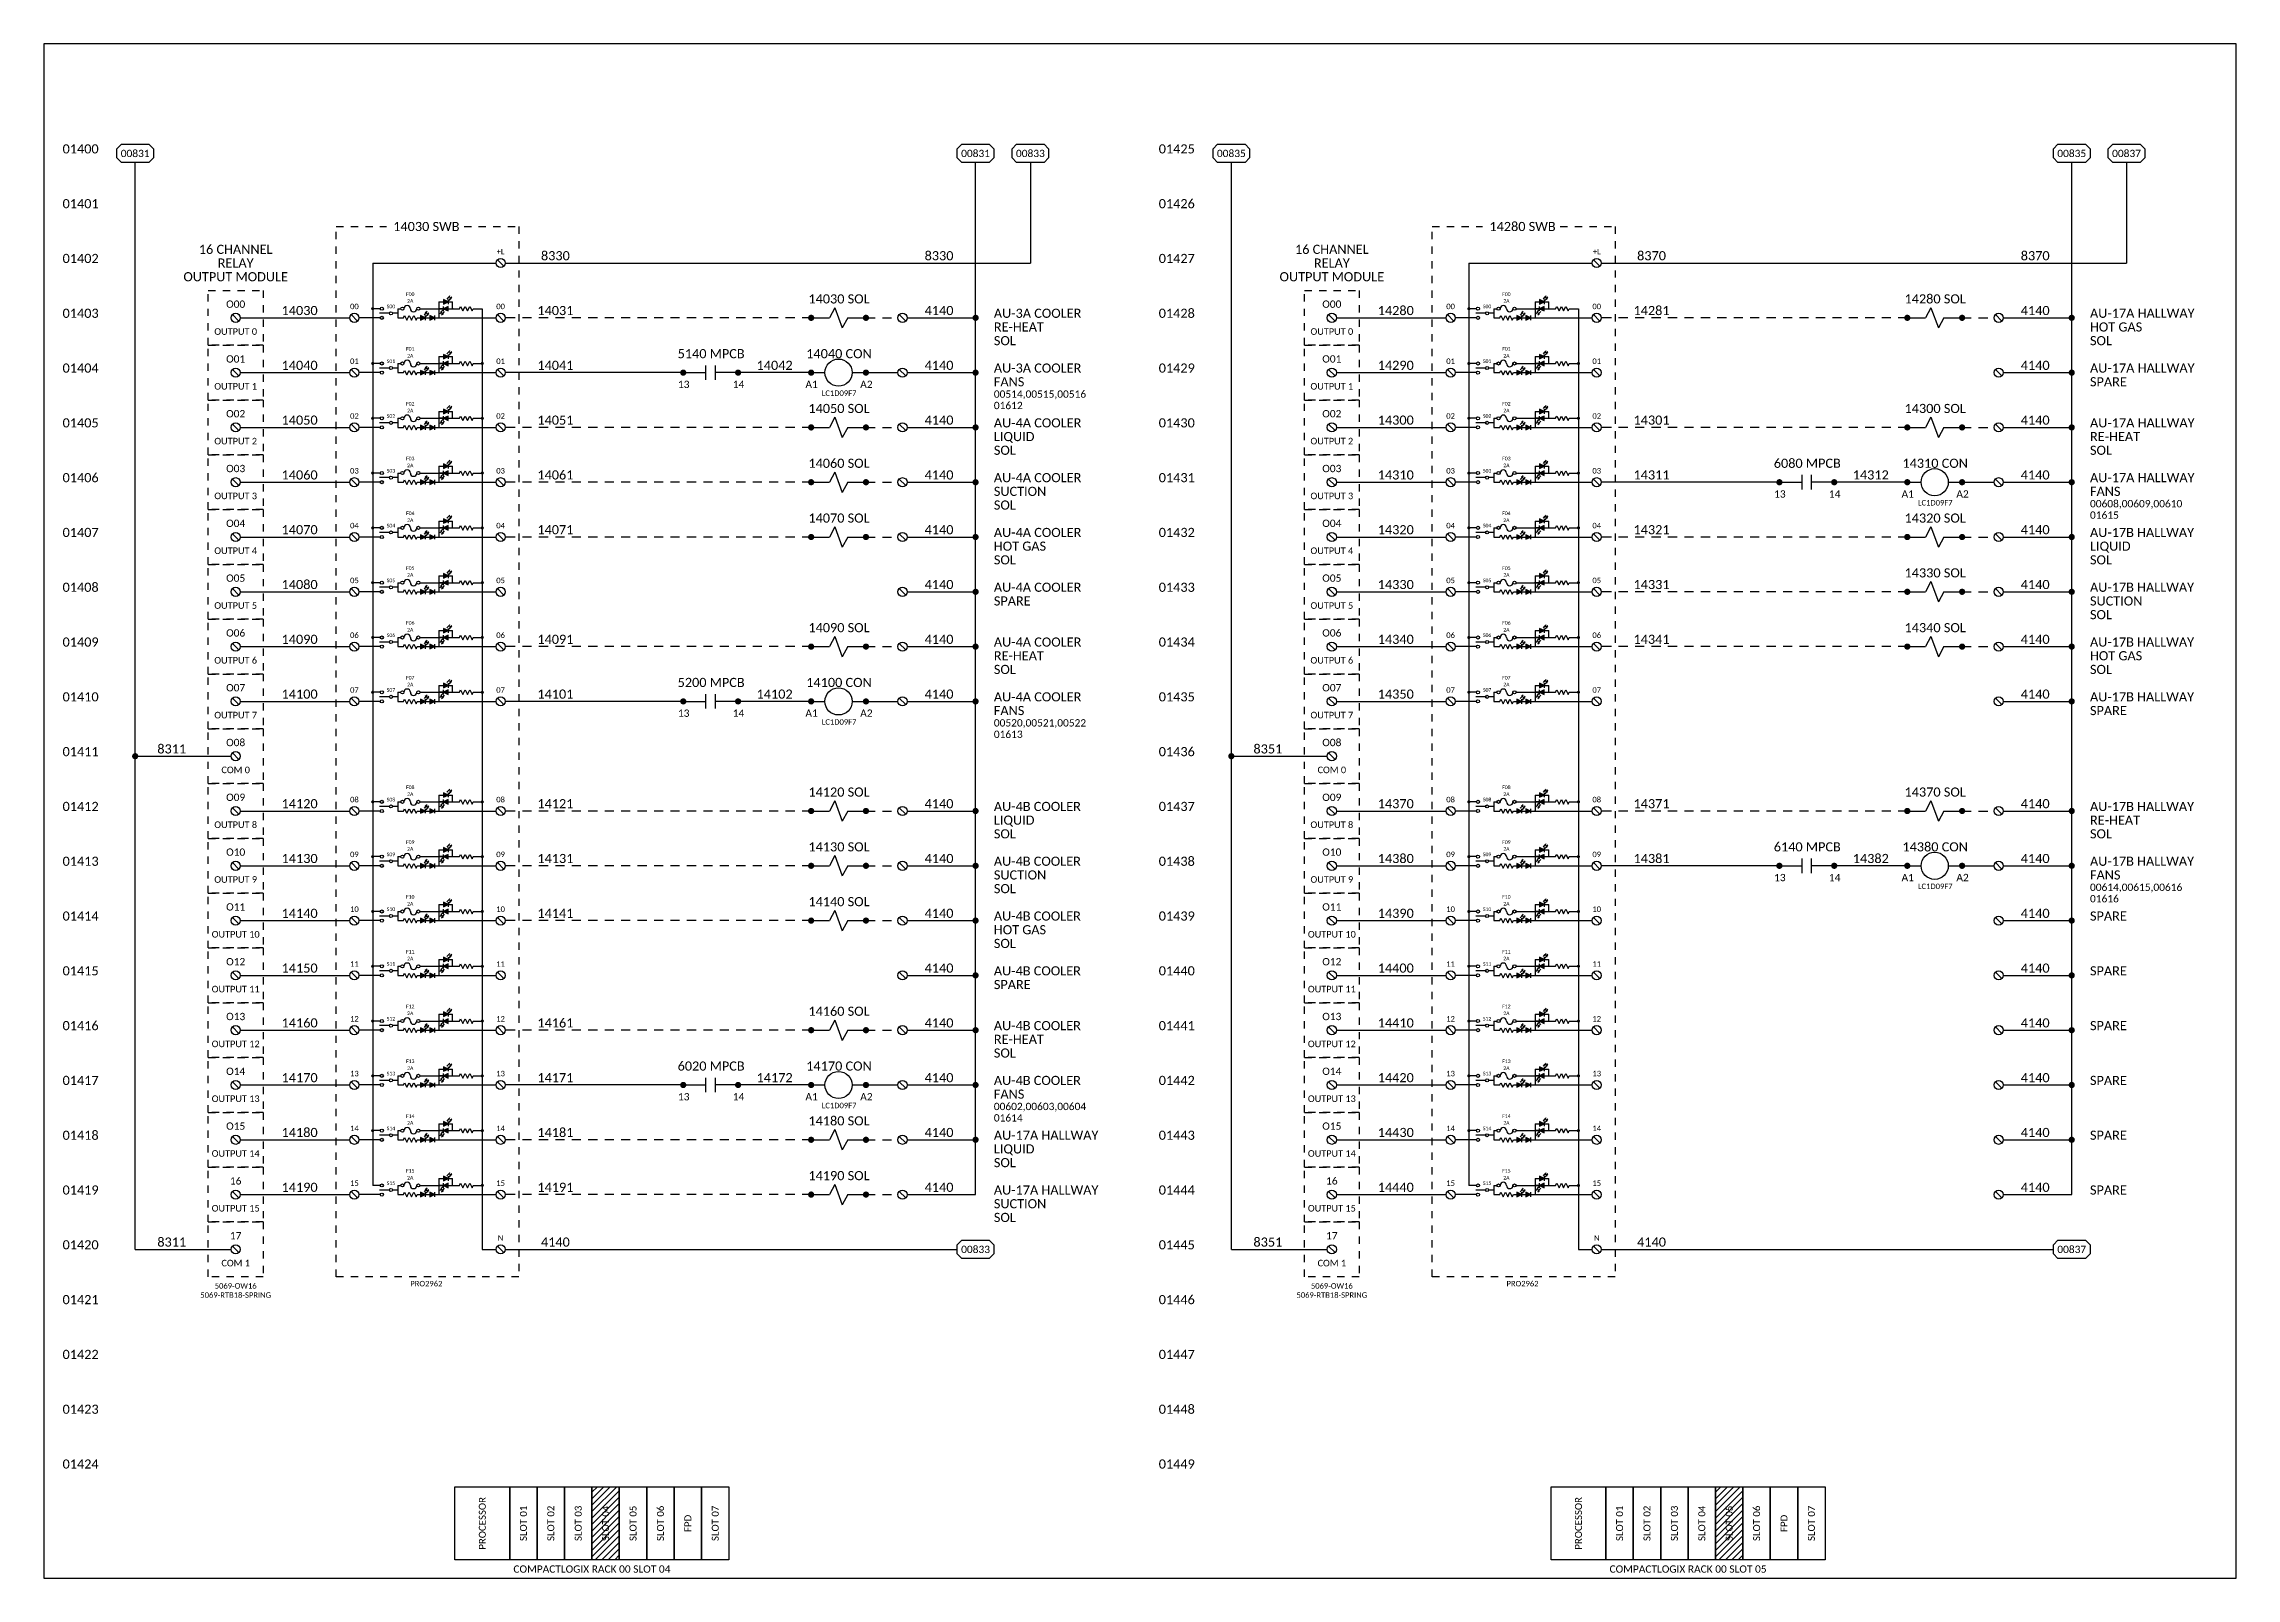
# Model space of a CAD drawing. Header units: inches. Extents: x 0 to 316, y -1 to 150.
# Drawn here: x 124 to 154, y 22 to 43 of the extents above; entities that cross this region are included whole.
import ezdxf
from ezdxf.enums import TextEntityAlignment as Align

# ---------------------------------------------------------------- set-up
doc = ezdxf.new("R2010")
doc.units = ezdxf.units.IN
doc.header["$MEASUREMENT"] = 0
doc.linetypes.add('HIDDEN2', pattern=[0.1875, 0.125, -0.0625])
doc.styles.add('Calibri', font='calibri.ttf')

msp = doc.modelspace()

# ---------------------------------------------------------------- texts
at = {"style": 'Calibri'}
for s, p in [('01400', (124.75, 41.5)), ('01425', (139.75, 41.5)), ('01401', (124.75, 40.75)), ('01426', (139.75, 40.75)), ('01402', (124.75, 40)), ('01427', (139.75, 40)), ('01403', (124.75, 39.25)), ('01428', (139.75, 39.25)), ('01404', (124.75, 38.5)), ('01429', (139.75, 38.5)), ('01405', (124.75, 37.75)), ('01430', (139.75, 37.75)), ('01406', (124.75, 37)), ('01431', (139.75, 37)), ('01407', (124.75, 36.25)), ('01432', (139.75, 36.25)), ('01408', (124.75, 35.5)), ('01433', (139.75, 35.5)), ('01409', (124.75, 34.75)), ('01434', (139.75, 34.75)), ('01410', (124.75, 34)), ('01435', (139.75, 34)), ('01411', (124.75, 33.25)), ('01436', (139.75, 33.25)), ('01412', (124.75, 32.5)), ('01437', (139.75, 32.5)), ('01413', (124.75, 31.75)), ('01438', (139.75, 31.75)), ('01414', (124.75, 31)), ('01439', (139.75, 31)), ('01415', (124.75, 30.25)), ('01440', (139.75, 30.25)), ('01416', (124.75, 29.5)), ('01441', (139.75, 29.5)), ('01417', (124.75, 28.75)), ('01442', (139.75, 28.75)), ('01418', (124.75, 28)), ('01443', (139.75, 28)), ('01419', (124.75, 27.25)), ('01444', (139.75, 27.25)), ('01420', (124.75, 26.5)), ('01445', (139.75, 26.5)), ('01421', (124.75, 25.75)), ('01446', (139.75, 25.75)), ('01422', (124.75, 25)), ('01447', (139.75, 25)), ('01423', (124.75, 24.25)), ('01448', (139.75, 24.25)), ('01424', (124.75, 23.5)), ('01449', (139.75, 23.5))]:
    msp.add_text(s, height=0.125, dxfattribs=at).set_placement(p, align=Align.RIGHT)
at = {"color": 3, "style": 'Calibri'}
for s, height, p in [('14030 SWB', 0.125, (129.23438, 40.5)), ('14280 SWB', 0.125, (144.23438, 40.5)), ('16 CHANNEL', 0.125, (126.625, 40.1875)), ('16 CHANNEL', 0.125, (141.625, 40.1875)), ('RELAY', 0.125, (126.625, 40)), ('RELAY', 0.125, (141.625, 40)), ('OUTPUT MODULE', 0.125, (126.625, 39.8125)), ('OUTPUT MODULE', 0.125, (141.625, 39.8125)), ('O00', 0.1, (126.625, 39.4375)), ('O00', 0.1, (141.625, 39.4375)), ('OUTPUT 0', 0.09, (126.625, 39.0625)), ('OUTPUT 0', 0.09, (141.625, 39.0625)), ('O01', 0.1, (126.625, 38.6875)), ('O01', 0.1, (141.625, 38.6875)), ('OUTPUT 1', 0.09, (126.625, 38.3125)), ('OUTPUT 1', 0.09, (141.625, 38.3125)), ('O02', 0.1, (126.625, 37.9375)), ('O02', 0.1, (141.625, 37.9375)), ('OUTPUT 2', 0.09, (126.625, 37.5625)), ('OUTPUT 2', 0.09, (141.625, 37.5625)), ('O03', 0.1, (126.625, 37.1875)), ('O03', 0.1, (141.625, 37.1875)), ('OUTPUT 3', 0.09, (126.625, 36.8125)), ('OUTPUT 3', 0.09, (141.625, 36.8125)), ('O04', 0.1, (126.625, 36.4375)), ('O04', 0.1, (141.625, 36.4375)), ('OUTPUT 4', 0.09, (126.625, 36.0625)), ('OUTPUT 4', 0.09, (141.625, 36.0625)), ('O05', 0.1, (126.625, 35.6875)), ('O05', 0.1, (141.625, 35.6875)), ('OUTPUT 5', 0.09, (126.625, 35.3125)), ('OUTPUT 5', 0.09, (141.625, 35.3125)), ('O06', 0.1, (126.625, 34.9375)), ('O06', 0.1, (141.625, 34.9375)), ('OUTPUT 6', 0.09, (126.625, 34.5625)), ('OUTPUT 6', 0.09, (141.625, 34.5625)), ('O07', 0.1, (126.625, 34.1875)), ('O07', 0.1, (141.625, 34.1875)), ('OUTPUT 7', 0.09, (126.625, 33.8125)), ('OUTPUT 7', 0.09, (141.625, 33.8125)), ('O08', 0.1, (126.625, 33.4375)), ('O08', 0.1, (141.625, 33.4375)), ('COM 0', 0.09, (126.625, 33.0625)), ('COM 0', 0.09, (141.625, 33.0625)), ('O09', 0.1, (126.625, 32.6875)), ('O09', 0.1, (141.625, 32.6875)), ('OUTPUT 8', 0.09, (126.625, 32.3125)), ('OUTPUT 8', 0.09, (141.625, 32.3125)), ('O10', 0.1, (126.625, 31.9375)), ('O10', 0.1, (141.625, 31.9375)), ('OUTPUT 9', 0.09, (126.625, 31.5625)), ('OUTPUT 9', 0.09, (141.625, 31.5625)), ('O11', 0.1, (126.625, 31.1875)), ('O11', 0.1, (141.625, 31.1875)), ('OUTPUT 10', 0.09, (126.625, 30.8125)), ('OUTPUT 10', 0.09, (141.625, 30.8125)), ('O12', 0.1, (126.625, 30.4375)), ('O12', 0.1, (141.625, 30.4375)), ('OUTPUT 11', 0.09, (126.625, 30.0625)), ('OUTPUT 11', 0.09, (141.625, 30.0625)), ('O13', 0.1, (126.625, 29.6875)), ('O13', 0.1, (141.625, 29.6875)), ('OUTPUT 12', 0.09, (126.625, 29.3125)), ('OUTPUT 12', 0.09, (141.625, 29.3125)), ('O14', 0.1, (126.625, 28.9375)), ('O14', 0.1, (141.625, 28.9375)), ('OUTPUT 13', 0.09, (126.625, 28.5625)), ('OUTPUT 13', 0.09, (141.625, 28.5625)), ('O15', 0.1, (126.625, 28.1875)), ('O15', 0.1, (141.625, 28.1875)), ('OUTPUT 14', 0.09, (126.625, 27.8125)), ('OUTPUT 14', 0.09, (141.625, 27.8125)), ('16', 0.1, (126.625, 27.4375)), ('16', 0.1, (141.625, 27.4375)), ('OUTPUT 15', 0.09, (126.625, 27.0625)), ('OUTPUT 15', 0.09, (141.625, 27.0625)), ('17', 0.1, (126.625, 26.6875)), ('17', 0.1, (141.625, 26.6875)), ('COM 1', 0.09, (126.625, 26.3125)), ('COM 1', 0.09, (141.625, 26.3125)), ('COMPACTLOGIX RACK 00 SLOT 04', 0.1, (131.5, 22.125)), ('COMPACTLOGIX RACK 00 SLOT 05', 0.1, (146.5, 22.125))]:
    msp.add_text(s, height=height, dxfattribs=at).set_placement(p, align=Align.MIDDLE_CENTER)
at = {"color": 2, "linetype": 'Continuous', "style": 'Calibri'}
for s, height, p in [('+L', 0.075, (130.25, 40.15625)), ('+L', 0.075, (145.25, 40.15625)), ('F00', 0.05, (129.01385, 39.57446)), ('F00', 0.05, (144.01385, 39.57446)), ('00', 0.075, (128.25, 39.40625)), ('S00', 0.05, (128.75, 39.40625)), ('2A', 0.05, (129.01385, 39.48071)), ('00', 0.075, (130.25, 39.40625)), ('00', 0.075, (143.25, 39.40625)), ('S00', 0.05, (143.75, 39.40625)), ('2A', 0.05, (144.01385, 39.48071)), ('00', 0.075, (145.25, 39.40625)), ('F01', 0.05, (129.01385, 38.82446)), ('2A', 0.05, (129.01385, 38.73071)), ('F01', 0.05, (144.01385, 38.82446)), ('2A', 0.05, (144.01385, 38.73071)), ('01', 0.075, (128.25, 38.65625)), ('S01', 0.05, (128.75, 38.65625)), ('01', 0.075, (130.25, 38.65625)), ('01', 0.075, (143.25, 38.65625)), ('S01', 0.05, (143.75, 38.65625)), ('01', 0.075, (145.25, 38.65625)), ('F02', 0.05, (129.01385, 38.07446)), ('F02', 0.05, (144.01385, 38.07446)), ('02', 0.075, (128.25, 37.90625)), ('S02', 0.05, (128.75, 37.90625)), ('2A', 0.05, (129.01385, 37.98071)), ('02', 0.075, (130.25, 37.90625)), ('02', 0.075, (143.25, 37.90625)), ('S02', 0.05, (143.75, 37.90625)), ('2A', 0.05, (144.01385, 37.98071)), ('02', 0.075, (145.25, 37.90625)), ('F03', 0.05, (129.01385, 37.32446)), ('2A', 0.05, (129.01385, 37.23071)), ('F03', 0.05, (144.01385, 37.32446)), ('2A', 0.05, (144.01385, 37.23071)), ('03', 0.075, (128.25, 37.15625)), ('S03', 0.05, (128.75, 37.15625)), ('03', 0.075, (130.25, 37.15625)), ('03', 0.075, (143.25, 37.15625)), ('S03', 0.05, (143.75, 37.15625)), ('03', 0.075, (145.25, 37.15625)), ('F04', 0.05, (129.01385, 36.57446)), ('F04', 0.05, (144.01385, 36.57446)), ('04', 0.075, (128.25, 36.40625)), ('S04', 0.05, (128.75, 36.40625)), ('2A', 0.05, (129.01385, 36.48071)), ('04', 0.075, (130.25, 36.40625)), ('04', 0.075, (143.25, 36.40625)), ('S04', 0.05, (143.75, 36.40625)), ('2A', 0.05, (144.01385, 36.48071)), ('04', 0.075, (145.25, 36.40625)), ('F05', 0.05, (129.01385, 35.82446)), ('2A', 0.05, (129.01385, 35.73071)), ('F05', 0.05, (144.01385, 35.82446)), ('2A', 0.05, (144.01385, 35.73071)), ('05', 0.075, (128.25, 35.65625)), ('S05', 0.05, (128.75, 35.65625)), ('05', 0.075, (130.25, 35.65625)), ('05', 0.075, (143.25, 35.65625)), ('S05', 0.05, (143.75, 35.65625)), ('05', 0.075, (145.25, 35.65625)), ('F06', 0.05, (129.01385, 35.07446)), ('F06', 0.05, (144.01385, 35.07446)), ('06', 0.075, (128.25, 34.90625)), ('S06', 0.05, (128.75, 34.90625)), ('2A', 0.05, (129.01385, 34.98071)), ('06', 0.075, (130.25, 34.90625)), ('06', 0.075, (143.25, 34.90625)), ('S06', 0.05, (143.75, 34.90625)), ('2A', 0.05, (144.01385, 34.98071)), ('06', 0.075, (145.25, 34.90625)), ('F07', 0.05, (129.01385, 34.32446)), ('2A', 0.05, (129.01385, 34.23071)), ('F07', 0.05, (144.01385, 34.32446)), ('2A', 0.05, (144.01385, 34.23071)), ('07', 0.075, (128.25, 34.15625)), ('S07', 0.05, (128.75, 34.15625)), ('07', 0.075, (130.25, 34.15625)), ('07', 0.075, (143.25, 34.15625)), ('S07', 0.05, (143.75, 34.15625)), ('07', 0.075, (145.25, 34.15625)), ('F08', 0.05, (129.01385, 32.82446)), ('2A', 0.05, (129.01385, 32.73071)), ('F08', 0.05, (144.01385, 32.82446)), ('2A', 0.05, (144.01385, 32.73071)), ('08', 0.075, (128.25, 32.65625)), ('S08', 0.05, (128.75, 32.65625)), ('08', 0.075, (130.25, 32.65625)), ('08', 0.075, (143.25, 32.65625)), ('S08', 0.05, (143.75, 32.65625)), ('08', 0.075, (145.25, 32.65625)), ('F09', 0.05, (129.01385, 32.07446)), ('F09', 0.05, (144.01385, 32.07446)), ('09', 0.075, (128.25, 31.90625)), ('S09', 0.05, (128.75, 31.90625)), ('2A', 0.05, (129.01385, 31.98071)), ('09', 0.075, (130.25, 31.90625)), ('09', 0.075, (143.25, 31.90625)), ('S09', 0.05, (143.75, 31.90625)), ('2A', 0.05, (144.01385, 31.98071)), ('09', 0.075, (145.25, 31.90625)), ('F10', 0.05, (129.01385, 31.32446)), ('2A', 0.05, (129.01385, 31.23071)), ('F10', 0.05, (144.01385, 31.32446)), ('2A', 0.05, (144.01385, 31.23071)), ('10', 0.075, (128.25, 31.15625)), ('S10', 0.05, (128.75, 31.15625)), ('10', 0.075, (130.25, 31.15625)), ('10', 0.075, (143.25, 31.15625)), ('S10', 0.05, (143.75, 31.15625)), ('10', 0.075, (145.25, 31.15625)), ('11', 0.075, (128.25, 30.40625)), ('S11', 0.05, (128.75, 30.40625)), ('F11', 0.05, (129.01385, 30.57446)), ('2A', 0.05, (129.01385, 30.48071)), ('11', 0.075, (130.25, 30.40625)), ('11', 0.075, (143.25, 30.40625)), ('S11', 0.05, (143.75, 30.40625)), ('F11', 0.05, (144.01385, 30.57446)), ('2A', 0.05, (144.01385, 30.48071)), ('11', 0.075, (145.25, 30.40625)), ('F12', 0.05, (129.01385, 29.82446)), ('2A', 0.05, (129.01385, 29.73071)), ('F12', 0.05, (144.01385, 29.82446)), ('2A', 0.05, (144.01385, 29.73071)), ('12', 0.075, (128.25, 29.65625)), ('S12', 0.05, (128.75, 29.65625)), ('12', 0.075, (130.25, 29.65625)), ('12', 0.075, (143.25, 29.65625)), ('S12', 0.05, (143.75, 29.65625)), ('12', 0.075, (145.25, 29.65625)), ('F13', 0.05, (129.01385, 29.07446)), ('F13', 0.05, (144.01385, 29.07446)), ('13', 0.075, (128.25, 28.90625)), ('S13', 0.05, (128.75, 28.90625)), ('2A', 0.05, (129.01385, 28.98071)), ('13', 0.075, (130.25, 28.90625)), ('13', 0.075, (143.25, 28.90625)), ('S13', 0.05, (143.75, 28.90625)), ('2A', 0.05, (144.01385, 28.98071)), ('13', 0.075, (145.25, 28.90625)), ('F14', 0.05, (129.01385, 28.32446)), ('2A', 0.05, (129.01385, 28.23071)), ('F14', 0.05, (144.01385, 28.32446)), ('2A', 0.05, (144.01385, 28.23071)), ('14', 0.075, (128.25, 28.15625)), ('S14', 0.05, (128.75, 28.15625)), ('14', 0.075, (130.25, 28.15625)), ('14', 0.075, (143.25, 28.15625)), ('S14', 0.05, (143.75, 28.15625)), ('14', 0.075, (145.25, 28.15625)), ('15', 0.075, (128.25, 27.40625)), ('S15', 0.05, (128.75, 27.40625)), ('F15', 0.05, (129.01385, 27.57446)), ('2A', 0.05, (129.01385, 27.48071)), ('15', 0.075, (130.25, 27.40625)), ('15', 0.075, (143.25, 27.40625)), ('S15', 0.05, (143.75, 27.40625)), ('F15', 0.05, (144.01385, 27.57446)), ('2A', 0.05, (144.01385, 27.48071)), ('15', 0.075, (145.25, 27.40625)), ('N', 0.075, (130.25, 26.65625)), ('N', 0.075, (145.25, 26.65625))]:
    msp.add_text(s, height=height, dxfattribs=at).set_placement(p, align=Align.MIDDLE_CENTER)
at = {"color": 1, "style": 'Calibri'}
for s, p in [('8330', (131, 40)), ('8330', (136.25, 40)), ('8370', (146, 40)), ('8370', (151.25, 40)), ('14030', (127.5, 39.25)), ('14031', (131, 39.25)), ('14280', (142.5, 39.25)), ('14281', (146, 39.25)), ('14040', (127.5, 38.5)), ('14041', (131, 38.5)), ('14042', (134, 38.5)), ('14290', (142.5, 38.5)), ('14050', (127.5, 37.75)), ('14051', (131, 37.75)), ('14300', (142.5, 37.75)), ('14301', (146, 37.75)), ('14060', (127.5, 37)), ('14061', (131, 37)), ('14310', (142.5, 37)), ('14311', (146, 37)), ('14312', (149, 37)), ('14070', (127.5, 36.25)), ('14071', (131, 36.25)), ('14320', (142.5, 36.25)), ('14321', (146, 36.25)), ('14080', (127.5, 35.5)), ('14330', (142.5, 35.5)), ('14331', (146, 35.5)), ('14090', (127.5, 34.75)), ('14091', (131, 34.75)), ('14340', (142.5, 34.75)), ('14341', (146, 34.75)), ('14100', (127.5, 34)), ('14101', (131, 34)), ('14102', (134, 34)), ('14350', (142.5, 34)), ('8311', (125.75, 33.25)), ('8351', (140.75, 33.25)), ('14120', (127.5, 32.5)), ('14121', (131, 32.5)), ('14370', (142.5, 32.5)), ('14371', (146, 32.5)), ('14130', (127.5, 31.75)), ('14131', (131, 31.75)), ('14380', (142.5, 31.75)), ('14381', (146, 31.75)), ('14382', (149, 31.75)), ('14140', (127.5, 31)), ('14141', (131, 31)), ('14390', (142.5, 31)), ('14150', (127.5, 30.25)), ('14400', (142.5, 30.25)), ('14160', (127.5, 29.5)), ('14161', (131, 29.5)), ('14410', (142.5, 29.5)), ('14170', (127.5, 28.75)), ('14171', (131, 28.75)), ('14172', (134, 28.75)), ('14420', (142.5, 28.75)), ('14180', (127.5, 28)), ('14181', (131, 28)), ('14430', (142.5, 28)), ('14190', (127.5, 27.25)), ('14191', (131, 27.25)), ('14440', (142.5, 27.25)), ('8311', (125.75, 26.5)), ('8351', (140.75, 26.5))]:
    msp.add_text(s, height=0.125, dxfattribs=at).set_placement(p, align=Align.BOTTOM_CENTER)
at = {"color": 7, "style": 'Calibri'}
for p in [(136.25, 39.25), (151.25, 39.25), (136.25, 38.5), (151.25, 38.5), (136.25, 37.75), (151.25, 37.75), (136.25, 37), (151.25, 37), (136.25, 36.25), (151.25, 36.25), (136.25, 35.5), (151.25, 35.5), (136.25, 34.75), (151.25, 34.75), (136.25, 34), (151.25, 34), (136.25, 32.5), (151.25, 32.5), (136.25, 31.75), (151.25, 31.75), (136.25, 31), (151.25, 31), (136.25, 30.25), (151.25, 30.25), (136.25, 29.5), (151.25, 29.5), (136.25, 28.75), (151.25, 28.75), (136.25, 28), (151.25, 28), (136.25, 27.25), (151.25, 27.25)]:
    msp.add_text('4140', height=0.125, dxfattribs=at).set_placement(p, align=Align.BOTTOM_CENTER)
at = {"style": 'Calibri'}
for s, height, p in [('AU-3A COOLER', 0.125, (137, 39.25)), ('AU-17A HALLWAY', 0.125, (152, 39.25)), ('SOL', 0.125, (137, 38.875)), ('RE-HEAT', 0.125, (137, 39.0625)), ('SOL', 0.125, (152, 38.875)), ('HOT GAS', 0.125, (152, 39.0625)), ('AU-3A COOLER', 0.125, (137, 38.5)), ('FANS', 0.125, (137, 38.3125)), ('AU-17A HALLWAY', 0.125, (152, 38.5)), ('SPARE', 0.125, (152, 38.3125)), ('00514,00515,00516', 0.1, (137, 38.15625)), ('01612', 0.1, (137, 38)), ('AU-4A COOLER', 0.125, (137, 37.75)), ('AU-17A HALLWAY', 0.125, (152, 37.75)), ('SOL', 0.125, (137, 37.375)), ('LIQUID', 0.125, (137, 37.5625)), ('SOL', 0.125, (152, 37.375)), ('RE-HEAT', 0.125, (152, 37.5625)), ('AU-4A COOLER', 0.125, (137, 37)), ('SUCTION', 0.125, (137, 36.8125)), ('AU-17A HALLWAY', 0.125, (152, 37)), ('FANS', 0.125, (152, 36.8125)), ('SOL', 0.125, (137, 36.625)), ('00608,00609,00610', 0.1, (152, 36.65625)), ('01615', 0.1, (152, 36.5)), ('AU-4A COOLER', 0.125, (137, 36.25)), ('AU-17B HALLWAY', 0.125, (152, 36.25)), ('SOL', 0.125, (137, 35.875)), ('HOT GAS', 0.125, (137, 36.0625)), ('SOL', 0.125, (152, 35.875)), ('LIQUID', 0.125, (152, 36.0625)), ('AU-4A COOLER', 0.125, (137, 35.5)), ('SPARE', 0.125, (137, 35.3125)), ('AU-17B HALLWAY', 0.125, (152, 35.5)), ('SUCTION', 0.125, (152, 35.3125)), ('SOL', 0.125, (152, 35.125)), ('AU-4A COOLER', 0.125, (137, 34.75)), ('AU-17B HALLWAY', 0.125, (152, 34.75)), ('SOL', 0.125, (137, 34.375)), ('RE-HEAT', 0.125, (137, 34.5625)), ('SOL', 0.125, (152, 34.375)), ('HOT GAS', 0.125, (152, 34.5625)), ('AU-4A COOLER', 0.125, (137, 34)), ('FANS', 0.125, (137, 33.8125)), ('AU-17B HALLWAY', 0.125, (152, 34)), ('SPARE', 0.125, (152, 33.8125)), ('00520,00521,00522', 0.1, (137, 33.65625)), ('01613', 0.1, (137, 33.5)), ('AU-4B COOLER', 0.125, (137, 32.5)), ('LIQUID', 0.125, (137, 32.3125)), ('AU-17B HALLWAY', 0.125, (152, 32.5)), ('RE-HEAT', 0.125, (152, 32.3125)), ('SOL', 0.125, (137, 32.125)), ('SOL', 0.125, (152, 32.125)), ('AU-4B COOLER', 0.125, (137, 31.75)), ('AU-17B HALLWAY', 0.125, (152, 31.75)), ('SUCTION', 0.125, (137, 31.5625)), ('SOL', 0.125, (137, 31.375)), ('00614,00615,00616', 0.1, (152, 31.40625)), ('FANS', 0.125, (152, 31.5625)), ('01616', 0.1, (152, 31.25)), ('AU-4B COOLER', 0.125, (137, 31)), ('HOT GAS', 0.125, (137, 30.8125)), ('SPARE', 0.125, (152, 31)), ('SOL', 0.125, (137, 30.625)), ('AU-4B COOLER', 0.125, (137, 30.25)), ('SPARE', 0.125, (152, 30.25)), ('SPARE', 0.125, (137, 30.0625)), ('AU-4B COOLER', 0.125, (137, 29.5)), ('RE-HEAT', 0.125, (137, 29.3125)), ('SPARE', 0.125, (152, 29.5)), ('SOL', 0.125, (137, 29.125)), ('AU-4B COOLER', 0.125, (137, 28.75)), ('SPARE', 0.125, (152, 28.75)), ('00602,00603,00604', 0.1, (137, 28.40625)), ('FANS', 0.125, (137, 28.5625)), ('01614', 0.1, (137, 28.25)), ('AU-17A HALLWAY', 0.125, (137, 28)), ('LIQUID', 0.125, (137, 27.8125)), ('SPARE', 0.125, (152, 28)), ('SOL', 0.125, (137, 27.625)), ('AU-17A HALLWAY', 0.125, (137, 27.25)), ('SPARE', 0.125, (152, 27.25)), ('SUCTION', 0.125, (137, 27.0625)), ('SOL', 0.125, (137, 26.875))]:
    msp.add_text(s, height=height, dxfattribs=at).set_placement(p)
at = {"linetype": 'Continuous', "style": 'Calibri'}
for p in [(131, 26.5), (146, 26.5)]:
    msp.add_text('4140', height=0.125, dxfattribs=at).set_placement(p, align=Align.BOTTOM_CENTER)
at = {"color": 6, "style": 'Calibri'}
for s, p in [('5069-RTB18-SPRING', (126.625, 25.875)), ('5069-OW16', (126.625, 26)), ('PRO2962', (129.23438, 26.03125)), ('5069-RTB18-SPRING', (141.625, 25.875)), ('5069-OW16', (141.625, 26)), ('PRO2962', (144.23438, 26.03125))]:
    msp.add_text(s, height=0.075, dxfattribs=at).set_placement(p, align=Align.MIDDLE_CENTER)
at = {"color": 3, "style": 'Calibri'}
for s, p in [('PROCESSOR', (130, 22.75)), ('PROCESSOR', (145, 22.75)), ('SLOT 01', (130.5625, 22.75)), ('SLOT 02', (130.9375, 22.75)), ('SLOT 03', (131.3125, 22.75)), ('SLOT 04', (131.6875, 22.75)), ('SLOT 05', (132.0625, 22.75)), ('SLOT 06', (132.4375, 22.75)), ('FPD', (132.8125, 22.75)), ('SLOT 07', (133.1875, 22.75)), ('SLOT 01', (145.5625, 22.75)), ('SLOT 02', (145.9375, 22.75)), ('SLOT 03', (146.3125, 22.75)), ('SLOT 04', (146.6875, 22.75)), ('SLOT 05', (147.0625, 22.75)), ('SLOT 06', (147.4375, 22.75)), ('FPD', (147.8125, 22.75)), ('SLOT 07', (148.1875, 22.75))]:
    msp.add_text(s, height=0.095, rotation=90, dxfattribs=at).set_placement(p, align=Align.MIDDLE_CENTER)

# ---------------------------------------------------------------- blocks, each defined once
blk = doc.blocks.new('TERM')
at = {"color": 2}
blk.add_line((-0.044, 0.044), (0.044, -0.044), dxfattribs=at)
blk.add_circle((0, 0), 0.0625, dxfattribs=at)
blk = doc.blocks.new('CONN')
at = {"color": 2, "const_width": 0.0425}
blk.add_lwpolyline([(0.02125, 0, 1), (-0.02125, 0, 1)], format="xyb", close=True, dxfattribs=at)
blk = doc.blocks.new('REF')
at = {"color": 2}
for p, q in [((0, 0.062), (0.062, 0.125)), ((0, -0.062), (0, 0.062)), ((0.062, 0.125), (0.438, 0.125)), ((0.438, 0.125), (0.5, 0.062)), ((0.5, 0.062), (0.5, -0.062)), ((0.062, -0.125), (0, -0.062)), ((0.438, -0.125), (0.062, -0.125)), ((0.5, -0.062), (0.438, -0.125))]:
    blk.add_line(p, q, dxfattribs=at)
at = {"color": 3, "style": 'Calibri'}
blk.add_attdef('XXXXX', text='', height=0.1, dxfattribs=at).set_placement((0.25, -0.05), align=Align.CENTER)
blk = doc.blocks.new('CRCOIL - IO MODULE')
at = {"color": 2}
for p, q in [((0, 0), (0.189, 0)), ((0.561, 0), (0.75, 0))]:
    blk.add_line(p, q, dxfattribs=at)
blk.add_circle((0.375, 0), 0.186, dxfattribs=at)
for p in [(0, 0), (0.75, 0)]:
    blk.add_blockref('CONN', p)
at = {"color": 3, "style": 'Calibri'}
blk.add_attdef('DEVICE', text='', height=0.125, dxfattribs=at).set_placement((0.381, 0.259), align=Align.CENTER)
at = {"style": 'Calibri'}
for tag, p in [('TL', (0.006, -0.241)), ('TR', (0.756, -0.241))]:
    blk.add_attdef(tag, text='', height=0.1, dxfattribs=at).set_placement(p, align=Align.BOTTOM_CENTER)
at = {"color": 6, "style": 'Calibri'}
blk.add_attdef('PART', text='', height=0.075, dxfattribs=at).set_placement((0.382, -0.25), align=Align.MIDDLE_CENTER)
blk = doc.blocks.new('CRNO IO MODULE')
at = {"color": 2}
for p, q in [((0, 0), (0.311, 0)), ((0.311, -0.099), (0.311, 0.099)), ((0.439, -0.099), (0.439, 0.099)), ((0.75, 0), (0.439, 0))]:
    blk.add_line(p, q, dxfattribs=at)
for p in [(0, 0), (0.75, 0)]:
    blk.add_blockref('CONN', p)
at = {"color": 3, "style": 'Calibri'}
blk.add_attdef('DEVICE', text='', height=0.125, dxfattribs=at).set_placement((0.381, 0.197), align=Align.CENTER)
at = {"style": 'Calibri'}
for tag, p in [('TL', (0.006, -0.241)), ('TR', (0.756, -0.241))]:
    blk.add_attdef(tag, text='', height=0.1, dxfattribs=at).set_placement(p, align=Align.BOTTOM_CENTER)
blk = doc.blocks.new('SOL - IO MODULE')
at = {"color": 2}
for p, q in [((0, 0), (0.25, 0)), ((0.324, 0.139), (0.25, 0)), ((0.324, 0.139), (0.426, -0.139)), ((0.5, 0), (0.426, -0.139)), ((0.5, 0), (0.75, 0))]:
    blk.add_line(p, q, dxfattribs=at)
for p in [(0, 0), (0.75, 0)]:
    blk.add_blockref('CONN', p)
at = {"color": 3, "style": 'Calibri'}
blk.add_attdef('DEVICE', text='', height=0.125, dxfattribs=at).set_placement((0.381, 0.197), align=Align.CENTER)
at = {"color": 6, "style": 'Calibri'}
blk.add_attdef('PART', text='', height=0.075, dxfattribs=at).set_placement((0.382, -0.25), align=Align.MIDDLE_CENTER)

# ---------------------------------------------------------------- hatches: boundary and pattern name
at = {"linetype": 'Continuous'}
h = msp.add_hatch(color=2, dxfattribs=at)
h.dxf.hatch_style = 1
h.paths.add_polyline_path([(129.24494, 39.33572), (129.21867, 39.31708), (129.23054, 39.30691)])
h = msp.add_hatch(color=2, dxfattribs=at)
h.dxf.hatch_style = 1
h.paths.add_polyline_path([(129.26867, 39.31538), (129.2424, 39.29674), (129.25426, 39.28657)])
h = msp.add_hatch(color=2, dxfattribs=at)
h.dxf.hatch_style = 1
h.paths.add_polyline_path([(129.41883, 39.30962), (129.4451, 39.32826), (129.43324, 39.33843)])
h = msp.add_hatch(color=2, dxfattribs=at)
h.dxf.hatch_style = 1
h.paths.add_polyline_path([(129.44256, 39.28928), (129.46883, 39.30792), (129.45696, 39.31809)])
h = msp.add_hatch(color=2, dxfattribs=at)
h.dxf.hatch_style = 1
h.paths.add_polyline_path([(129.53125, 39.46875), (129.46875, 39.5), (129.46875, 39.4375)])
h = msp.add_hatch(color=2, dxfattribs=at)
h.dxf.hatch_style = 1
h.paths.add_polyline_path([(129.46875, 39.375), (129.53125, 39.34375), (129.53125, 39.40625)])
h = msp.add_hatch(color=2, dxfattribs=at)
h.dxf.hatch_style = 1
h.paths.add_polyline_path([(129.55744, 39.55447), (129.53117, 39.53583), (129.54304, 39.52566)])
h = msp.add_hatch(color=2, dxfattribs=at)
h.dxf.hatch_style = 1
h.paths.add_polyline_path([(129.58117, 39.53413), (129.5549, 39.51549), (129.56676, 39.50532)])
h = msp.add_hatch(color=2, dxfattribs=at)
h.dxf.hatch_style = 1
h.paths.add_polyline_path([(144.24494, 39.33572), (144.21867, 39.31708), (144.23054, 39.30691)])
h = msp.add_hatch(color=2, dxfattribs=at)
h.dxf.hatch_style = 1
h.paths.add_polyline_path([(144.26867, 39.31538), (144.2424, 39.29674), (144.25426, 39.28657)])
h = msp.add_hatch(color=2, dxfattribs=at)
h.dxf.hatch_style = 1
h.paths.add_polyline_path([(144.41883, 39.30962), (144.4451, 39.32826), (144.43324, 39.33843)])
h = msp.add_hatch(color=2, dxfattribs=at)
h.dxf.hatch_style = 1
h.paths.add_polyline_path([(144.44256, 39.28928), (144.46883, 39.30792), (144.45696, 39.31809)])
h = msp.add_hatch(color=2, dxfattribs=at)
h.dxf.hatch_style = 1
h.paths.add_polyline_path([(144.53125, 39.46875), (144.46875, 39.5), (144.46875, 39.4375)])
h = msp.add_hatch(color=2, dxfattribs=at)
h.dxf.hatch_style = 1
h.paths.add_polyline_path([(144.46875, 39.375), (144.53125, 39.34375), (144.53125, 39.40625)])
h = msp.add_hatch(color=2, dxfattribs=at)
h.dxf.hatch_style = 1
h.paths.add_polyline_path([(144.55744, 39.55447), (144.53117, 39.53583), (144.54304, 39.52566)])
h = msp.add_hatch(color=2, dxfattribs=at)
h.dxf.hatch_style = 1
h.paths.add_polyline_path([(144.58117, 39.53413), (144.5549, 39.51549), (144.56676, 39.50532)])
h = msp.add_hatch(color=2, dxfattribs=at)
h.dxf.hatch_style = 1
h.paths.add_polyline_path([(129.21875, 39.25), (129.15625, 39.28125), (129.15625, 39.21875)])
h = msp.add_hatch(color=2, dxfattribs=at)
h.dxf.hatch_style = 1
h.paths.add_polyline_path([(129.34375, 39.25), (129.28125, 39.28125), (129.28125, 39.21875)])
h = msp.add_hatch(color=2, dxfattribs=at)
h.dxf.hatch_style = 1
h.paths.add_polyline_path([(144.21875, 39.25), (144.15625, 39.28125), (144.15625, 39.21875)])
h = msp.add_hatch(color=2, dxfattribs=at)
h.dxf.hatch_style = 1
h.paths.add_polyline_path([(144.34375, 39.25), (144.28125, 39.28125), (144.28125, 39.21875)])
h = msp.add_hatch(color=2, dxfattribs=at)
h.dxf.hatch_style = 1
h.paths.add_polyline_path([(129.53125, 38.71875), (129.46875, 38.75), (129.46875, 38.6875)])
h = msp.add_hatch(color=2, dxfattribs=at)
h.dxf.hatch_style = 1
h.paths.add_polyline_path([(129.55744, 38.80447), (129.53117, 38.78583), (129.54304, 38.77566)])
h = msp.add_hatch(color=2, dxfattribs=at)
h.dxf.hatch_style = 1
h.paths.add_polyline_path([(129.58117, 38.78413), (129.5549, 38.76549), (129.56676, 38.75532)])
h = msp.add_hatch(color=2, dxfattribs=at)
h.dxf.hatch_style = 1
h.paths.add_polyline_path([(144.53125, 38.71875), (144.46875, 38.75), (144.46875, 38.6875)])
h = msp.add_hatch(color=2, dxfattribs=at)
h.dxf.hatch_style = 1
h.paths.add_polyline_path([(144.55744, 38.80447), (144.53117, 38.78583), (144.54304, 38.77566)])
h = msp.add_hatch(color=2, dxfattribs=at)
h.dxf.hatch_style = 1
h.paths.add_polyline_path([(144.58117, 38.78413), (144.5549, 38.76549), (144.56676, 38.75532)])
h = msp.add_hatch(color=2, dxfattribs=at)
h.dxf.hatch_style = 1
h.paths.add_polyline_path([(129.21875, 38.5), (129.15625, 38.53125), (129.15625, 38.46875)])
h = msp.add_hatch(color=2, dxfattribs=at)
h.dxf.hatch_style = 1
h.paths.add_polyline_path([(129.24494, 38.58572), (129.21867, 38.56708), (129.23054, 38.55691)])
h = msp.add_hatch(color=2, dxfattribs=at)
h.dxf.hatch_style = 1
h.paths.add_polyline_path([(129.26867, 38.56538), (129.2424, 38.54674), (129.25426, 38.53657)])
h = msp.add_hatch(color=2, dxfattribs=at)
h.dxf.hatch_style = 1
h.paths.add_polyline_path([(129.34375, 38.5), (129.28125, 38.53125), (129.28125, 38.46875)])
h = msp.add_hatch(color=2, dxfattribs=at)
h.dxf.hatch_style = 1
h.paths.add_polyline_path([(129.41883, 38.55962), (129.4451, 38.57826), (129.43324, 38.58843)])
h = msp.add_hatch(color=2, dxfattribs=at)
h.dxf.hatch_style = 1
h.paths.add_polyline_path([(129.44256, 38.53928), (129.46883, 38.55792), (129.45696, 38.56809)])
h = msp.add_hatch(color=2, dxfattribs=at)
h.dxf.hatch_style = 1
h.paths.add_polyline_path([(129.46875, 38.625), (129.53125, 38.59375), (129.53125, 38.65625)])
h = msp.add_hatch(color=2, dxfattribs=at)
h.dxf.hatch_style = 1
h.paths.add_polyline_path([(144.21875, 38.5), (144.15625, 38.53125), (144.15625, 38.46875)])
h = msp.add_hatch(color=2, dxfattribs=at)
h.dxf.hatch_style = 1
h.paths.add_polyline_path([(144.24494, 38.58572), (144.21867, 38.56708), (144.23054, 38.55691)])
h = msp.add_hatch(color=2, dxfattribs=at)
h.dxf.hatch_style = 1
h.paths.add_polyline_path([(144.26867, 38.56538), (144.2424, 38.54674), (144.25426, 38.53657)])
h = msp.add_hatch(color=2, dxfattribs=at)
h.dxf.hatch_style = 1
h.paths.add_polyline_path([(144.34375, 38.5), (144.28125, 38.53125), (144.28125, 38.46875)])
h = msp.add_hatch(color=2, dxfattribs=at)
h.dxf.hatch_style = 1
h.paths.add_polyline_path([(144.41883, 38.55962), (144.4451, 38.57826), (144.43324, 38.58843)])
h = msp.add_hatch(color=2, dxfattribs=at)
h.dxf.hatch_style = 1
h.paths.add_polyline_path([(144.44256, 38.53928), (144.46883, 38.55792), (144.45696, 38.56809)])
h = msp.add_hatch(color=2, dxfattribs=at)
h.dxf.hatch_style = 1
h.paths.add_polyline_path([(144.46875, 38.625), (144.53125, 38.59375), (144.53125, 38.65625)])
h = msp.add_hatch(color=2, dxfattribs=at)
h.dxf.hatch_style = 1
h.paths.add_polyline_path([(129.24494, 37.83572), (129.21867, 37.81708), (129.23054, 37.80691)])
h = msp.add_hatch(color=2, dxfattribs=at)
h.dxf.hatch_style = 1
h.paths.add_polyline_path([(129.26867, 37.81538), (129.2424, 37.79674), (129.25426, 37.78657)])
h = msp.add_hatch(color=2, dxfattribs=at)
h.dxf.hatch_style = 1
h.paths.add_polyline_path([(129.41883, 37.80962), (129.4451, 37.82826), (129.43324, 37.83843)])
h = msp.add_hatch(color=2, dxfattribs=at)
h.dxf.hatch_style = 1
h.paths.add_polyline_path([(129.44256, 37.78928), (129.46883, 37.80792), (129.45696, 37.81809)])
h = msp.add_hatch(color=2, dxfattribs=at)
h.dxf.hatch_style = 1
h.paths.add_polyline_path([(129.53125, 37.96875), (129.46875, 38), (129.46875, 37.9375)])
h = msp.add_hatch(color=2, dxfattribs=at)
h.dxf.hatch_style = 1
h.paths.add_polyline_path([(129.46875, 37.875), (129.53125, 37.84375), (129.53125, 37.90625)])
h = msp.add_hatch(color=2, dxfattribs=at)
h.dxf.hatch_style = 1
h.paths.add_polyline_path([(129.55744, 38.05447), (129.53117, 38.03583), (129.54304, 38.02566)])
h = msp.add_hatch(color=2, dxfattribs=at)
h.dxf.hatch_style = 1
h.paths.add_polyline_path([(129.58117, 38.03413), (129.5549, 38.01549), (129.56676, 38.00532)])
h = msp.add_hatch(color=2, dxfattribs=at)
h.dxf.hatch_style = 1
h.paths.add_polyline_path([(144.24494, 37.83572), (144.21867, 37.81708), (144.23054, 37.80691)])
h = msp.add_hatch(color=2, dxfattribs=at)
h.dxf.hatch_style = 1
h.paths.add_polyline_path([(144.26867, 37.81538), (144.2424, 37.79674), (144.25426, 37.78657)])
h = msp.add_hatch(color=2, dxfattribs=at)
h.dxf.hatch_style = 1
h.paths.add_polyline_path([(144.41883, 37.80962), (144.4451, 37.82826), (144.43324, 37.83843)])
h = msp.add_hatch(color=2, dxfattribs=at)
h.dxf.hatch_style = 1
h.paths.add_polyline_path([(144.44256, 37.78928), (144.46883, 37.80792), (144.45696, 37.81809)])
h = msp.add_hatch(color=2, dxfattribs=at)
h.dxf.hatch_style = 1
h.paths.add_polyline_path([(144.53125, 37.96875), (144.46875, 38), (144.46875, 37.9375)])
h = msp.add_hatch(color=2, dxfattribs=at)
h.dxf.hatch_style = 1
h.paths.add_polyline_path([(144.46875, 37.875), (144.53125, 37.84375), (144.53125, 37.90625)])
h = msp.add_hatch(color=2, dxfattribs=at)
h.dxf.hatch_style = 1
h.paths.add_polyline_path([(144.55744, 38.05447), (144.53117, 38.03583), (144.54304, 38.02566)])
h = msp.add_hatch(color=2, dxfattribs=at)
h.dxf.hatch_style = 1
h.paths.add_polyline_path([(144.58117, 38.03413), (144.5549, 38.01549), (144.56676, 38.00532)])
h = msp.add_hatch(color=2, dxfattribs=at)
h.dxf.hatch_style = 1
h.paths.add_polyline_path([(129.21875, 37.75), (129.15625, 37.78125), (129.15625, 37.71875)])
h = msp.add_hatch(color=2, dxfattribs=at)
h.dxf.hatch_style = 1
h.paths.add_polyline_path([(129.34375, 37.75), (129.28125, 37.78125), (129.28125, 37.71875)])
h = msp.add_hatch(color=2, dxfattribs=at)
h.dxf.hatch_style = 1
h.paths.add_polyline_path([(144.21875, 37.75), (144.15625, 37.78125), (144.15625, 37.71875)])
h = msp.add_hatch(color=2, dxfattribs=at)
h.dxf.hatch_style = 1
h.paths.add_polyline_path([(144.34375, 37.75), (144.28125, 37.78125), (144.28125, 37.71875)])
h = msp.add_hatch(color=2, dxfattribs=at)
h.dxf.hatch_style = 1
h.paths.add_polyline_path([(129.53125, 37.21875), (129.46875, 37.25), (129.46875, 37.1875)])
h = msp.add_hatch(color=2, dxfattribs=at)
h.dxf.hatch_style = 1
h.paths.add_polyline_path([(129.55744, 37.30447), (129.53117, 37.28583), (129.54304, 37.27566)])
h = msp.add_hatch(color=2, dxfattribs=at)
h.dxf.hatch_style = 1
h.paths.add_polyline_path([(129.58117, 37.28413), (129.5549, 37.26549), (129.56676, 37.25532)])
h = msp.add_hatch(color=2, dxfattribs=at)
h.dxf.hatch_style = 1
h.paths.add_polyline_path([(144.53125, 37.21875), (144.46875, 37.25), (144.46875, 37.1875)])
h = msp.add_hatch(color=2, dxfattribs=at)
h.dxf.hatch_style = 1
h.paths.add_polyline_path([(144.55744, 37.30447), (144.53117, 37.28583), (144.54304, 37.27566)])
h = msp.add_hatch(color=2, dxfattribs=at)
h.dxf.hatch_style = 1
h.paths.add_polyline_path([(144.58117, 37.28413), (144.5549, 37.26549), (144.56676, 37.25532)])
h = msp.add_hatch(color=2, dxfattribs=at)
h.dxf.hatch_style = 1
h.paths.add_polyline_path([(129.21875, 37), (129.15625, 37.03125), (129.15625, 36.96875)])
h = msp.add_hatch(color=2, dxfattribs=at)
h.dxf.hatch_style = 1
h.paths.add_polyline_path([(129.24494, 37.08572), (129.21867, 37.06708), (129.23054, 37.05691)])
h = msp.add_hatch(color=2, dxfattribs=at)
h.dxf.hatch_style = 1
h.paths.add_polyline_path([(129.26867, 37.06538), (129.2424, 37.04674), (129.25426, 37.03657)])
h = msp.add_hatch(color=2, dxfattribs=at)
h.dxf.hatch_style = 1
h.paths.add_polyline_path([(129.34375, 37), (129.28125, 37.03125), (129.28125, 36.96875)])
h = msp.add_hatch(color=2, dxfattribs=at)
h.dxf.hatch_style = 1
h.paths.add_polyline_path([(129.41883, 37.05962), (129.4451, 37.07826), (129.43324, 37.08843)])
h = msp.add_hatch(color=2, dxfattribs=at)
h.dxf.hatch_style = 1
h.paths.add_polyline_path([(129.44256, 37.03928), (129.46883, 37.05792), (129.45696, 37.06809)])
h = msp.add_hatch(color=2, dxfattribs=at)
h.dxf.hatch_style = 1
h.paths.add_polyline_path([(129.46875, 37.125), (129.53125, 37.09375), (129.53125, 37.15625)])
h = msp.add_hatch(color=2, dxfattribs=at)
h.dxf.hatch_style = 1
h.paths.add_polyline_path([(144.21875, 37), (144.15625, 37.03125), (144.15625, 36.96875)])
h = msp.add_hatch(color=2, dxfattribs=at)
h.dxf.hatch_style = 1
h.paths.add_polyline_path([(144.24494, 37.08572), (144.21867, 37.06708), (144.23054, 37.05691)])
h = msp.add_hatch(color=2, dxfattribs=at)
h.dxf.hatch_style = 1
h.paths.add_polyline_path([(144.26867, 37.06538), (144.2424, 37.04674), (144.25426, 37.03657)])
h = msp.add_hatch(color=2, dxfattribs=at)
h.dxf.hatch_style = 1
h.paths.add_polyline_path([(144.34375, 37), (144.28125, 37.03125), (144.28125, 36.96875)])
h = msp.add_hatch(color=2, dxfattribs=at)
h.dxf.hatch_style = 1
h.paths.add_polyline_path([(144.41883, 37.05962), (144.4451, 37.07826), (144.43324, 37.08843)])
h = msp.add_hatch(color=2, dxfattribs=at)
h.dxf.hatch_style = 1
h.paths.add_polyline_path([(144.44256, 37.03928), (144.46883, 37.05792), (144.45696, 37.06809)])
h = msp.add_hatch(color=2, dxfattribs=at)
h.dxf.hatch_style = 1
h.paths.add_polyline_path([(144.46875, 37.125), (144.53125, 37.09375), (144.53125, 37.15625)])
h = msp.add_hatch(color=2, dxfattribs=at)
h.dxf.hatch_style = 1
h.paths.add_polyline_path([(129.24494, 36.33572), (129.21867, 36.31708), (129.23054, 36.30691)])
h = msp.add_hatch(color=2, dxfattribs=at)
h.dxf.hatch_style = 1
h.paths.add_polyline_path([(129.26867, 36.31538), (129.2424, 36.29674), (129.25426, 36.28657)])
h = msp.add_hatch(color=2, dxfattribs=at)
h.dxf.hatch_style = 1
h.paths.add_polyline_path([(129.41883, 36.30962), (129.4451, 36.32826), (129.43324, 36.33843)])
h = msp.add_hatch(color=2, dxfattribs=at)
h.dxf.hatch_style = 1
h.paths.add_polyline_path([(129.44256, 36.28928), (129.46883, 36.30792), (129.45696, 36.31809)])
h = msp.add_hatch(color=2, dxfattribs=at)
h.dxf.hatch_style = 1
h.paths.add_polyline_path([(129.53125, 36.46875), (129.46875, 36.5), (129.46875, 36.4375)])
h = msp.add_hatch(color=2, dxfattribs=at)
h.dxf.hatch_style = 1
h.paths.add_polyline_path([(129.46875, 36.375), (129.53125, 36.34375), (129.53125, 36.40625)])
h = msp.add_hatch(color=2, dxfattribs=at)
h.dxf.hatch_style = 1
h.paths.add_polyline_path([(129.55744, 36.55447), (129.53117, 36.53583), (129.54304, 36.52566)])
h = msp.add_hatch(color=2, dxfattribs=at)
h.dxf.hatch_style = 1
h.paths.add_polyline_path([(129.58117, 36.53413), (129.5549, 36.51549), (129.56676, 36.50532)])
h = msp.add_hatch(color=2, dxfattribs=at)
h.dxf.hatch_style = 1
h.paths.add_polyline_path([(144.24494, 36.33572), (144.21867, 36.31708), (144.23054, 36.30691)])
h = msp.add_hatch(color=2, dxfattribs=at)
h.dxf.hatch_style = 1
h.paths.add_polyline_path([(144.26867, 36.31538), (144.2424, 36.29674), (144.25426, 36.28657)])
h = msp.add_hatch(color=2, dxfattribs=at)
h.dxf.hatch_style = 1
h.paths.add_polyline_path([(144.41883, 36.30962), (144.4451, 36.32826), (144.43324, 36.33843)])
h = msp.add_hatch(color=2, dxfattribs=at)
h.dxf.hatch_style = 1
h.paths.add_polyline_path([(144.44256, 36.28928), (144.46883, 36.30792), (144.45696, 36.31809)])
h = msp.add_hatch(color=2, dxfattribs=at)
h.dxf.hatch_style = 1
h.paths.add_polyline_path([(144.53125, 36.46875), (144.46875, 36.5), (144.46875, 36.4375)])
h = msp.add_hatch(color=2, dxfattribs=at)
h.dxf.hatch_style = 1
h.paths.add_polyline_path([(144.46875, 36.375), (144.53125, 36.34375), (144.53125, 36.40625)])
h = msp.add_hatch(color=2, dxfattribs=at)
h.dxf.hatch_style = 1
h.paths.add_polyline_path([(144.55744, 36.55447), (144.53117, 36.53583), (144.54304, 36.52566)])
h = msp.add_hatch(color=2, dxfattribs=at)
h.dxf.hatch_style = 1
h.paths.add_polyline_path([(144.58117, 36.53413), (144.5549, 36.51549), (144.56676, 36.50532)])
h = msp.add_hatch(color=2, dxfattribs=at)
h.dxf.hatch_style = 1
h.paths.add_polyline_path([(129.21875, 36.25), (129.15625, 36.28125), (129.15625, 36.21875)])
h = msp.add_hatch(color=2, dxfattribs=at)
h.dxf.hatch_style = 1
h.paths.add_polyline_path([(129.34375, 36.25), (129.28125, 36.28125), (129.28125, 36.21875)])
h = msp.add_hatch(color=2, dxfattribs=at)
h.dxf.hatch_style = 1
h.paths.add_polyline_path([(144.21875, 36.25), (144.15625, 36.28125), (144.15625, 36.21875)])
h = msp.add_hatch(color=2, dxfattribs=at)
h.dxf.hatch_style = 1
h.paths.add_polyline_path([(144.34375, 36.25), (144.28125, 36.28125), (144.28125, 36.21875)])
h = msp.add_hatch(color=2, dxfattribs=at)
h.dxf.hatch_style = 1
h.paths.add_polyline_path([(129.53125, 35.71875), (129.46875, 35.75), (129.46875, 35.6875)])
h = msp.add_hatch(color=2, dxfattribs=at)
h.dxf.hatch_style = 1
h.paths.add_polyline_path([(129.55744, 35.80447), (129.53117, 35.78583), (129.54304, 35.77566)])
h = msp.add_hatch(color=2, dxfattribs=at)
h.dxf.hatch_style = 1
h.paths.add_polyline_path([(129.58117, 35.78413), (129.5549, 35.76549), (129.56676, 35.75532)])
h = msp.add_hatch(color=2, dxfattribs=at)
h.dxf.hatch_style = 1
h.paths.add_polyline_path([(144.53125, 35.71875), (144.46875, 35.75), (144.46875, 35.6875)])
h = msp.add_hatch(color=2, dxfattribs=at)
h.dxf.hatch_style = 1
h.paths.add_polyline_path([(144.55744, 35.80447), (144.53117, 35.78583), (144.54304, 35.77566)])
h = msp.add_hatch(color=2, dxfattribs=at)
h.dxf.hatch_style = 1
h.paths.add_polyline_path([(144.58117, 35.78413), (144.5549, 35.76549), (144.56676, 35.75532)])
h = msp.add_hatch(color=2, dxfattribs=at)
h.dxf.hatch_style = 1
h.paths.add_polyline_path([(129.21875, 35.5), (129.15625, 35.53125), (129.15625, 35.46875)])
h = msp.add_hatch(color=2, dxfattribs=at)
h.dxf.hatch_style = 1
h.paths.add_polyline_path([(129.24494, 35.58572), (129.21867, 35.56708), (129.23054, 35.55691)])
h = msp.add_hatch(color=2, dxfattribs=at)
h.dxf.hatch_style = 1
h.paths.add_polyline_path([(129.26867, 35.56538), (129.2424, 35.54674), (129.25426, 35.53657)])
h = msp.add_hatch(color=2, dxfattribs=at)
h.dxf.hatch_style = 1
h.paths.add_polyline_path([(129.34375, 35.5), (129.28125, 35.53125), (129.28125, 35.46875)])
h = msp.add_hatch(color=2, dxfattribs=at)
h.dxf.hatch_style = 1
h.paths.add_polyline_path([(129.41883, 35.55962), (129.4451, 35.57826), (129.43324, 35.58843)])
h = msp.add_hatch(color=2, dxfattribs=at)
h.dxf.hatch_style = 1
h.paths.add_polyline_path([(129.44256, 35.53928), (129.46883, 35.55792), (129.45696, 35.56809)])
h = msp.add_hatch(color=2, dxfattribs=at)
h.dxf.hatch_style = 1
h.paths.add_polyline_path([(129.46875, 35.625), (129.53125, 35.59375), (129.53125, 35.65625)])
h = msp.add_hatch(color=2, dxfattribs=at)
h.dxf.hatch_style = 1
h.paths.add_polyline_path([(144.21875, 35.5), (144.15625, 35.53125), (144.15625, 35.46875)])
h = msp.add_hatch(color=2, dxfattribs=at)
h.dxf.hatch_style = 1
h.paths.add_polyline_path([(144.24494, 35.58572), (144.21867, 35.56708), (144.23054, 35.55691)])
h = msp.add_hatch(color=2, dxfattribs=at)
h.dxf.hatch_style = 1
h.paths.add_polyline_path([(144.26867, 35.56538), (144.2424, 35.54674), (144.25426, 35.53657)])
h = msp.add_hatch(color=2, dxfattribs=at)
h.dxf.hatch_style = 1
h.paths.add_polyline_path([(144.34375, 35.5), (144.28125, 35.53125), (144.28125, 35.46875)])
h = msp.add_hatch(color=2, dxfattribs=at)
h.dxf.hatch_style = 1
h.paths.add_polyline_path([(144.41883, 35.55962), (144.4451, 35.57826), (144.43324, 35.58843)])
h = msp.add_hatch(color=2, dxfattribs=at)
h.dxf.hatch_style = 1
h.paths.add_polyline_path([(144.44256, 35.53928), (144.46883, 35.55792), (144.45696, 35.56809)])
h = msp.add_hatch(color=2, dxfattribs=at)
h.dxf.hatch_style = 1
h.paths.add_polyline_path([(144.46875, 35.625), (144.53125, 35.59375), (144.53125, 35.65625)])
h = msp.add_hatch(color=2, dxfattribs=at)
h.dxf.hatch_style = 1
h.paths.add_polyline_path([(129.24494, 34.83572), (129.21867, 34.81708), (129.23054, 34.80691)])
h = msp.add_hatch(color=2, dxfattribs=at)
h.dxf.hatch_style = 1
h.paths.add_polyline_path([(129.26867, 34.81538), (129.2424, 34.79674), (129.25426, 34.78657)])
h = msp.add_hatch(color=2, dxfattribs=at)
h.dxf.hatch_style = 1
h.paths.add_polyline_path([(129.41883, 34.80962), (129.4451, 34.82826), (129.43324, 34.83843)])
h = msp.add_hatch(color=2, dxfattribs=at)
h.dxf.hatch_style = 1
h.paths.add_polyline_path([(129.44256, 34.78928), (129.46883, 34.80792), (129.45696, 34.81809)])
h = msp.add_hatch(color=2, dxfattribs=at)
h.dxf.hatch_style = 1
h.paths.add_polyline_path([(129.53125, 34.96875), (129.46875, 35), (129.46875, 34.9375)])
h = msp.add_hatch(color=2, dxfattribs=at)
h.dxf.hatch_style = 1
h.paths.add_polyline_path([(129.46875, 34.875), (129.53125, 34.84375), (129.53125, 34.90625)])
h = msp.add_hatch(color=2, dxfattribs=at)
h.dxf.hatch_style = 1
h.paths.add_polyline_path([(129.55744, 35.05447), (129.53117, 35.03583), (129.54304, 35.02566)])
h = msp.add_hatch(color=2, dxfattribs=at)
h.dxf.hatch_style = 1
h.paths.add_polyline_path([(129.58117, 35.03413), (129.5549, 35.01549), (129.56676, 35.00532)])
h = msp.add_hatch(color=2, dxfattribs=at)
h.dxf.hatch_style = 1
h.paths.add_polyline_path([(144.24494, 34.83572), (144.21867, 34.81708), (144.23054, 34.80691)])
h = msp.add_hatch(color=2, dxfattribs=at)
h.dxf.hatch_style = 1
h.paths.add_polyline_path([(144.26867, 34.81538), (144.2424, 34.79674), (144.25426, 34.78657)])
h = msp.add_hatch(color=2, dxfattribs=at)
h.dxf.hatch_style = 1
h.paths.add_polyline_path([(144.41883, 34.80962), (144.4451, 34.82826), (144.43324, 34.83843)])
h = msp.add_hatch(color=2, dxfattribs=at)
h.dxf.hatch_style = 1
h.paths.add_polyline_path([(144.44256, 34.78928), (144.46883, 34.80792), (144.45696, 34.81809)])
h = msp.add_hatch(color=2, dxfattribs=at)
h.dxf.hatch_style = 1
h.paths.add_polyline_path([(144.53125, 34.96875), (144.46875, 35), (144.46875, 34.9375)])
h = msp.add_hatch(color=2, dxfattribs=at)
h.dxf.hatch_style = 1
h.paths.add_polyline_path([(144.46875, 34.875), (144.53125, 34.84375), (144.53125, 34.90625)])
h = msp.add_hatch(color=2, dxfattribs=at)
h.dxf.hatch_style = 1
h.paths.add_polyline_path([(144.55744, 35.05447), (144.53117, 35.03583), (144.54304, 35.02566)])
h = msp.add_hatch(color=2, dxfattribs=at)
h.dxf.hatch_style = 1
h.paths.add_polyline_path([(144.58117, 35.03413), (144.5549, 35.01549), (144.56676, 35.00532)])
h = msp.add_hatch(color=2, dxfattribs=at)
h.dxf.hatch_style = 1
h.paths.add_polyline_path([(129.21875, 34.75), (129.15625, 34.78125), (129.15625, 34.71875)])
h = msp.add_hatch(color=2, dxfattribs=at)
h.dxf.hatch_style = 1
h.paths.add_polyline_path([(129.34375, 34.75), (129.28125, 34.78125), (129.28125, 34.71875)])
h = msp.add_hatch(color=2, dxfattribs=at)
h.dxf.hatch_style = 1
h.paths.add_polyline_path([(144.21875, 34.75), (144.15625, 34.78125), (144.15625, 34.71875)])
h = msp.add_hatch(color=2, dxfattribs=at)
h.dxf.hatch_style = 1
h.paths.add_polyline_path([(144.34375, 34.75), (144.28125, 34.78125), (144.28125, 34.71875)])
h = msp.add_hatch(color=2, dxfattribs=at)
h.dxf.hatch_style = 1
h.paths.add_polyline_path([(129.53125, 34.21875), (129.46875, 34.25), (129.46875, 34.1875)])
h = msp.add_hatch(color=2, dxfattribs=at)
h.dxf.hatch_style = 1
h.paths.add_polyline_path([(129.55744, 34.30447), (129.53117, 34.28583), (129.54304, 34.27566)])
h = msp.add_hatch(color=2, dxfattribs=at)
h.dxf.hatch_style = 1
h.paths.add_polyline_path([(129.58117, 34.28413), (129.5549, 34.26549), (129.56676, 34.25532)])
h = msp.add_hatch(color=2, dxfattribs=at)
h.dxf.hatch_style = 1
h.paths.add_polyline_path([(144.53125, 34.21875), (144.46875, 34.25), (144.46875, 34.1875)])
h = msp.add_hatch(color=2, dxfattribs=at)
h.dxf.hatch_style = 1
h.paths.add_polyline_path([(144.55744, 34.30447), (144.53117, 34.28583), (144.54304, 34.27566)])
h = msp.add_hatch(color=2, dxfattribs=at)
h.dxf.hatch_style = 1
h.paths.add_polyline_path([(144.58117, 34.28413), (144.5549, 34.26549), (144.56676, 34.25532)])
h = msp.add_hatch(color=2, dxfattribs=at)
h.dxf.hatch_style = 1
h.paths.add_polyline_path([(129.21875, 34), (129.15625, 34.03125), (129.15625, 33.96875)])
h = msp.add_hatch(color=2, dxfattribs=at)
h.dxf.hatch_style = 1
h.paths.add_polyline_path([(129.24494, 34.08572), (129.21867, 34.06708), (129.23054, 34.05691)])
h = msp.add_hatch(color=2, dxfattribs=at)
h.dxf.hatch_style = 1
h.paths.add_polyline_path([(129.26867, 34.06538), (129.2424, 34.04674), (129.25426, 34.03657)])
h = msp.add_hatch(color=2, dxfattribs=at)
h.dxf.hatch_style = 1
h.paths.add_polyline_path([(129.34375, 34), (129.28125, 34.03125), (129.28125, 33.96875)])
h = msp.add_hatch(color=2, dxfattribs=at)
h.dxf.hatch_style = 1
h.paths.add_polyline_path([(129.41883, 34.05962), (129.4451, 34.07826), (129.43324, 34.08843)])
h = msp.add_hatch(color=2, dxfattribs=at)
h.dxf.hatch_style = 1
h.paths.add_polyline_path([(129.44256, 34.03928), (129.46883, 34.05792), (129.45696, 34.06809)])
h = msp.add_hatch(color=2, dxfattribs=at)
h.dxf.hatch_style = 1
h.paths.add_polyline_path([(129.46875, 34.125), (129.53125, 34.09375), (129.53125, 34.15625)])
h = msp.add_hatch(color=2, dxfattribs=at)
h.dxf.hatch_style = 1
h.paths.add_polyline_path([(144.21875, 34), (144.15625, 34.03125), (144.15625, 33.96875)])
h = msp.add_hatch(color=2, dxfattribs=at)
h.dxf.hatch_style = 1
h.paths.add_polyline_path([(144.24494, 34.08572), (144.21867, 34.06708), (144.23054, 34.05691)])
h = msp.add_hatch(color=2, dxfattribs=at)
h.dxf.hatch_style = 1
h.paths.add_polyline_path([(144.26867, 34.06538), (144.2424, 34.04674), (144.25426, 34.03657)])
h = msp.add_hatch(color=2, dxfattribs=at)
h.dxf.hatch_style = 1
h.paths.add_polyline_path([(144.34375, 34), (144.28125, 34.03125), (144.28125, 33.96875)])
h = msp.add_hatch(color=2, dxfattribs=at)
h.dxf.hatch_style = 1
h.paths.add_polyline_path([(144.41883, 34.05962), (144.4451, 34.07826), (144.43324, 34.08843)])
h = msp.add_hatch(color=2, dxfattribs=at)
h.dxf.hatch_style = 1
h.paths.add_polyline_path([(144.44256, 34.03928), (144.46883, 34.05792), (144.45696, 34.06809)])
h = msp.add_hatch(color=2, dxfattribs=at)
h.dxf.hatch_style = 1
h.paths.add_polyline_path([(144.46875, 34.125), (144.53125, 34.09375), (144.53125, 34.15625)])
h = msp.add_hatch(color=2, dxfattribs=at)
h.dxf.hatch_style = 1
h.paths.add_polyline_path([(129.53125, 32.71875), (129.46875, 32.75), (129.46875, 32.6875)])
h = msp.add_hatch(color=2, dxfattribs=at)
h.dxf.hatch_style = 1
h.paths.add_polyline_path([(129.55744, 32.80447), (129.53117, 32.78583), (129.54304, 32.77566)])
h = msp.add_hatch(color=2, dxfattribs=at)
h.dxf.hatch_style = 1
h.paths.add_polyline_path([(129.58117, 32.78413), (129.5549, 32.76549), (129.56676, 32.75532)])
h = msp.add_hatch(color=2, dxfattribs=at)
h.dxf.hatch_style = 1
h.paths.add_polyline_path([(144.53125, 32.71875), (144.46875, 32.75), (144.46875, 32.6875)])
h = msp.add_hatch(color=2, dxfattribs=at)
h.dxf.hatch_style = 1
h.paths.add_polyline_path([(144.55744, 32.80447), (144.53117, 32.78583), (144.54304, 32.77566)])
h = msp.add_hatch(color=2, dxfattribs=at)
h.dxf.hatch_style = 1
h.paths.add_polyline_path([(144.58117, 32.78413), (144.5549, 32.76549), (144.56676, 32.75532)])
h = msp.add_hatch(color=2, dxfattribs=at)
h.dxf.hatch_style = 1
h.paths.add_polyline_path([(129.21875, 32.5), (129.15625, 32.53125), (129.15625, 32.46875)])
h = msp.add_hatch(color=2, dxfattribs=at)
h.dxf.hatch_style = 1
h.paths.add_polyline_path([(129.24494, 32.58572), (129.21867, 32.56708), (129.23054, 32.55691)])
h = msp.add_hatch(color=2, dxfattribs=at)
h.dxf.hatch_style = 1
h.paths.add_polyline_path([(129.26867, 32.56538), (129.2424, 32.54674), (129.25426, 32.53657)])
h = msp.add_hatch(color=2, dxfattribs=at)
h.dxf.hatch_style = 1
h.paths.add_polyline_path([(129.34375, 32.5), (129.28125, 32.53125), (129.28125, 32.46875)])
h = msp.add_hatch(color=2, dxfattribs=at)
h.dxf.hatch_style = 1
h.paths.add_polyline_path([(129.41883, 32.55962), (129.4451, 32.57826), (129.43324, 32.58843)])
h = msp.add_hatch(color=2, dxfattribs=at)
h.dxf.hatch_style = 1
h.paths.add_polyline_path([(129.44256, 32.53928), (129.46883, 32.55792), (129.45696, 32.56809)])
h = msp.add_hatch(color=2, dxfattribs=at)
h.dxf.hatch_style = 1
h.paths.add_polyline_path([(129.46875, 32.625), (129.53125, 32.59375), (129.53125, 32.65625)])
h = msp.add_hatch(color=2, dxfattribs=at)
h.dxf.hatch_style = 1
h.paths.add_polyline_path([(144.21875, 32.5), (144.15625, 32.53125), (144.15625, 32.46875)])
h = msp.add_hatch(color=2, dxfattribs=at)
h.dxf.hatch_style = 1
h.paths.add_polyline_path([(144.24494, 32.58572), (144.21867, 32.56708), (144.23054, 32.55691)])
h = msp.add_hatch(color=2, dxfattribs=at)
h.dxf.hatch_style = 1
h.paths.add_polyline_path([(144.26867, 32.56538), (144.2424, 32.54674), (144.25426, 32.53657)])
h = msp.add_hatch(color=2, dxfattribs=at)
h.dxf.hatch_style = 1
h.paths.add_polyline_path([(144.34375, 32.5), (144.28125, 32.53125), (144.28125, 32.46875)])
h = msp.add_hatch(color=2, dxfattribs=at)
h.dxf.hatch_style = 1
h.paths.add_polyline_path([(144.41883, 32.55962), (144.4451, 32.57826), (144.43324, 32.58843)])
h = msp.add_hatch(color=2, dxfattribs=at)
h.dxf.hatch_style = 1
h.paths.add_polyline_path([(144.44256, 32.53928), (144.46883, 32.55792), (144.45696, 32.56809)])
h = msp.add_hatch(color=2, dxfattribs=at)
h.dxf.hatch_style = 1
h.paths.add_polyline_path([(144.46875, 32.625), (144.53125, 32.59375), (144.53125, 32.65625)])
h = msp.add_hatch(color=2, dxfattribs=at)
h.dxf.hatch_style = 1
h.paths.add_polyline_path([(129.24494, 31.83572), (129.21867, 31.81708), (129.23054, 31.80691)])
h = msp.add_hatch(color=2, dxfattribs=at)
h.dxf.hatch_style = 1
h.paths.add_polyline_path([(129.26867, 31.81538), (129.2424, 31.79674), (129.25426, 31.78657)])
h = msp.add_hatch(color=2, dxfattribs=at)
h.dxf.hatch_style = 1
h.paths.add_polyline_path([(129.41883, 31.80962), (129.4451, 31.82826), (129.43324, 31.83843)])
h = msp.add_hatch(color=2, dxfattribs=at)
h.dxf.hatch_style = 1
h.paths.add_polyline_path([(129.44256, 31.78928), (129.46883, 31.80792), (129.45696, 31.81809)])
h = msp.add_hatch(color=2, dxfattribs=at)
h.dxf.hatch_style = 1
h.paths.add_polyline_path([(129.53125, 31.96875), (129.46875, 32), (129.46875, 31.9375)])
h = msp.add_hatch(color=2, dxfattribs=at)
h.dxf.hatch_style = 1
h.paths.add_polyline_path([(129.46875, 31.875), (129.53125, 31.84375), (129.53125, 31.90625)])
h = msp.add_hatch(color=2, dxfattribs=at)
h.dxf.hatch_style = 1
h.paths.add_polyline_path([(129.55744, 32.05447), (129.53117, 32.03583), (129.54304, 32.02566)])
h = msp.add_hatch(color=2, dxfattribs=at)
h.dxf.hatch_style = 1
h.paths.add_polyline_path([(129.58117, 32.03413), (129.5549, 32.01549), (129.56676, 32.00532)])
h = msp.add_hatch(color=2, dxfattribs=at)
h.dxf.hatch_style = 1
h.paths.add_polyline_path([(144.24494, 31.83572), (144.21867, 31.81708), (144.23054, 31.80691)])
h = msp.add_hatch(color=2, dxfattribs=at)
h.dxf.hatch_style = 1
h.paths.add_polyline_path([(144.26867, 31.81538), (144.2424, 31.79674), (144.25426, 31.78657)])
h = msp.add_hatch(color=2, dxfattribs=at)
h.dxf.hatch_style = 1
h.paths.add_polyline_path([(144.41883, 31.80962), (144.4451, 31.82826), (144.43324, 31.83843)])
h = msp.add_hatch(color=2, dxfattribs=at)
h.dxf.hatch_style = 1
h.paths.add_polyline_path([(144.44256, 31.78928), (144.46883, 31.80792), (144.45696, 31.81809)])
h = msp.add_hatch(color=2, dxfattribs=at)
h.dxf.hatch_style = 1
h.paths.add_polyline_path([(144.53125, 31.96875), (144.46875, 32), (144.46875, 31.9375)])
h = msp.add_hatch(color=2, dxfattribs=at)
h.dxf.hatch_style = 1
h.paths.add_polyline_path([(144.46875, 31.875), (144.53125, 31.84375), (144.53125, 31.90625)])
h = msp.add_hatch(color=2, dxfattribs=at)
h.dxf.hatch_style = 1
h.paths.add_polyline_path([(144.55744, 32.05447), (144.53117, 32.03583), (144.54304, 32.02566)])
h = msp.add_hatch(color=2, dxfattribs=at)
h.dxf.hatch_style = 1
h.paths.add_polyline_path([(144.58117, 32.03413), (144.5549, 32.01549), (144.56676, 32.00532)])
h = msp.add_hatch(color=2, dxfattribs=at)
h.dxf.hatch_style = 1
h.paths.add_polyline_path([(129.21875, 31.75), (129.15625, 31.78125), (129.15625, 31.71875)])
h = msp.add_hatch(color=2, dxfattribs=at)
h.dxf.hatch_style = 1
h.paths.add_polyline_path([(129.34375, 31.75), (129.28125, 31.78125), (129.28125, 31.71875)])
h = msp.add_hatch(color=2, dxfattribs=at)
h.dxf.hatch_style = 1
h.paths.add_polyline_path([(144.21875, 31.75), (144.15625, 31.78125), (144.15625, 31.71875)])
h = msp.add_hatch(color=2, dxfattribs=at)
h.dxf.hatch_style = 1
h.paths.add_polyline_path([(144.34375, 31.75), (144.28125, 31.78125), (144.28125, 31.71875)])
h = msp.add_hatch(color=2, dxfattribs=at)
h.dxf.hatch_style = 1
h.paths.add_polyline_path([(129.53125, 31.21875), (129.46875, 31.25), (129.46875, 31.1875)])
h = msp.add_hatch(color=2, dxfattribs=at)
h.dxf.hatch_style = 1
h.paths.add_polyline_path([(129.55744, 31.30447), (129.53117, 31.28583), (129.54304, 31.27566)])
h = msp.add_hatch(color=2, dxfattribs=at)
h.dxf.hatch_style = 1
h.paths.add_polyline_path([(129.58117, 31.28413), (129.5549, 31.26549), (129.56676, 31.25532)])
h = msp.add_hatch(color=2, dxfattribs=at)
h.dxf.hatch_style = 1
h.paths.add_polyline_path([(144.53125, 31.21875), (144.46875, 31.25), (144.46875, 31.1875)])
h = msp.add_hatch(color=2, dxfattribs=at)
h.dxf.hatch_style = 1
h.paths.add_polyline_path([(144.55744, 31.30447), (144.53117, 31.28583), (144.54304, 31.27566)])
h = msp.add_hatch(color=2, dxfattribs=at)
h.dxf.hatch_style = 1
h.paths.add_polyline_path([(144.58117, 31.28413), (144.5549, 31.26549), (144.56676, 31.25532)])
h = msp.add_hatch(color=2, dxfattribs=at)
h.dxf.hatch_style = 1
h.paths.add_polyline_path([(129.21875, 31), (129.15625, 31.03125), (129.15625, 30.96875)])
h = msp.add_hatch(color=2, dxfattribs=at)
h.dxf.hatch_style = 1
h.paths.add_polyline_path([(129.24494, 31.08572), (129.21867, 31.06708), (129.23054, 31.05691)])
h = msp.add_hatch(color=2, dxfattribs=at)
h.dxf.hatch_style = 1
h.paths.add_polyline_path([(129.26867, 31.06538), (129.2424, 31.04674), (129.25426, 31.03657)])
h = msp.add_hatch(color=2, dxfattribs=at)
h.dxf.hatch_style = 1
h.paths.add_polyline_path([(129.34375, 31), (129.28125, 31.03125), (129.28125, 30.96875)])
h = msp.add_hatch(color=2, dxfattribs=at)
h.dxf.hatch_style = 1
h.paths.add_polyline_path([(129.41883, 31.05962), (129.4451, 31.07826), (129.43324, 31.08843)])
h = msp.add_hatch(color=2, dxfattribs=at)
h.dxf.hatch_style = 1
h.paths.add_polyline_path([(129.44256, 31.03928), (129.46883, 31.05792), (129.45696, 31.06809)])
h = msp.add_hatch(color=2, dxfattribs=at)
h.dxf.hatch_style = 1
h.paths.add_polyline_path([(129.46875, 31.125), (129.53125, 31.09375), (129.53125, 31.15625)])
h = msp.add_hatch(color=2, dxfattribs=at)
h.dxf.hatch_style = 1
h.paths.add_polyline_path([(144.21875, 31), (144.15625, 31.03125), (144.15625, 30.96875)])
h = msp.add_hatch(color=2, dxfattribs=at)
h.dxf.hatch_style = 1
h.paths.add_polyline_path([(144.24494, 31.08572), (144.21867, 31.06708), (144.23054, 31.05691)])
h = msp.add_hatch(color=2, dxfattribs=at)
h.dxf.hatch_style = 1
h.paths.add_polyline_path([(144.26867, 31.06538), (144.2424, 31.04674), (144.25426, 31.03657)])
h = msp.add_hatch(color=2, dxfattribs=at)
h.dxf.hatch_style = 1
h.paths.add_polyline_path([(144.34375, 31), (144.28125, 31.03125), (144.28125, 30.96875)])
h = msp.add_hatch(color=2, dxfattribs=at)
h.dxf.hatch_style = 1
h.paths.add_polyline_path([(144.41883, 31.05962), (144.4451, 31.07826), (144.43324, 31.08843)])
h = msp.add_hatch(color=2, dxfattribs=at)
h.dxf.hatch_style = 1
h.paths.add_polyline_path([(144.44256, 31.03928), (144.46883, 31.05792), (144.45696, 31.06809)])
h = msp.add_hatch(color=2, dxfattribs=at)
h.dxf.hatch_style = 1
h.paths.add_polyline_path([(144.46875, 31.125), (144.53125, 31.09375), (144.53125, 31.15625)])
h = msp.add_hatch(color=2, dxfattribs=at)
h.dxf.hatch_style = 1
h.paths.add_polyline_path([(129.24494, 30.33572), (129.21867, 30.31708), (129.23054, 30.30691)])
h = msp.add_hatch(color=2, dxfattribs=at)
h.dxf.hatch_style = 1
h.paths.add_polyline_path([(129.26867, 30.31538), (129.2424, 30.29674), (129.25426, 30.28657)])
h = msp.add_hatch(color=2, dxfattribs=at)
h.dxf.hatch_style = 1
h.paths.add_polyline_path([(129.41883, 30.30962), (129.4451, 30.32826), (129.43324, 30.33843)])
h = msp.add_hatch(color=2, dxfattribs=at)
h.dxf.hatch_style = 1
h.paths.add_polyline_path([(129.44256, 30.28928), (129.46883, 30.30792), (129.45696, 30.31809)])
h = msp.add_hatch(color=2, dxfattribs=at)
h.dxf.hatch_style = 1
h.paths.add_polyline_path([(129.53125, 30.46875), (129.46875, 30.5), (129.46875, 30.4375)])
h = msp.add_hatch(color=2, dxfattribs=at)
h.dxf.hatch_style = 1
h.paths.add_polyline_path([(129.46875, 30.375), (129.53125, 30.34375), (129.53125, 30.40625)])
h = msp.add_hatch(color=2, dxfattribs=at)
h.dxf.hatch_style = 1
h.paths.add_polyline_path([(129.55744, 30.55447), (129.53117, 30.53583), (129.54304, 30.52566)])
h = msp.add_hatch(color=2, dxfattribs=at)
h.dxf.hatch_style = 1
h.paths.add_polyline_path([(129.58117, 30.53413), (129.5549, 30.51549), (129.56676, 30.50532)])
h = msp.add_hatch(color=2, dxfattribs=at)
h.dxf.hatch_style = 1
h.paths.add_polyline_path([(144.24494, 30.33572), (144.21867, 30.31708), (144.23054, 30.30691)])
h = msp.add_hatch(color=2, dxfattribs=at)
h.dxf.hatch_style = 1
h.paths.add_polyline_path([(144.26867, 30.31538), (144.2424, 30.29674), (144.25426, 30.28657)])
h = msp.add_hatch(color=2, dxfattribs=at)
h.dxf.hatch_style = 1
h.paths.add_polyline_path([(144.41883, 30.30962), (144.4451, 30.32826), (144.43324, 30.33843)])
h = msp.add_hatch(color=2, dxfattribs=at)
h.dxf.hatch_style = 1
h.paths.add_polyline_path([(144.44256, 30.28928), (144.46883, 30.30792), (144.45696, 30.31809)])
h = msp.add_hatch(color=2, dxfattribs=at)
h.dxf.hatch_style = 1
h.paths.add_polyline_path([(144.53125, 30.46875), (144.46875, 30.5), (144.46875, 30.4375)])
h = msp.add_hatch(color=2, dxfattribs=at)
h.dxf.hatch_style = 1
h.paths.add_polyline_path([(144.46875, 30.375), (144.53125, 30.34375), (144.53125, 30.40625)])
h = msp.add_hatch(color=2, dxfattribs=at)
h.dxf.hatch_style = 1
h.paths.add_polyline_path([(144.55744, 30.55447), (144.53117, 30.53583), (144.54304, 30.52566)])
h = msp.add_hatch(color=2, dxfattribs=at)
h.dxf.hatch_style = 1
h.paths.add_polyline_path([(144.58117, 30.53413), (144.5549, 30.51549), (144.56676, 30.50532)])
h = msp.add_hatch(color=2, dxfattribs=at)
h.dxf.hatch_style = 1
h.paths.add_polyline_path([(129.21875, 30.25), (129.15625, 30.28125), (129.15625, 30.21875)])
h = msp.add_hatch(color=2, dxfattribs=at)
h.dxf.hatch_style = 1
h.paths.add_polyline_path([(129.34375, 30.25), (129.28125, 30.28125), (129.28125, 30.21875)])
h = msp.add_hatch(color=2, dxfattribs=at)
h.dxf.hatch_style = 1
h.paths.add_polyline_path([(144.21875, 30.25), (144.15625, 30.28125), (144.15625, 30.21875)])
h = msp.add_hatch(color=2, dxfattribs=at)
h.dxf.hatch_style = 1
h.paths.add_polyline_path([(144.34375, 30.25), (144.28125, 30.28125), (144.28125, 30.21875)])
h = msp.add_hatch(color=2, dxfattribs=at)
h.dxf.hatch_style = 1
h.paths.add_polyline_path([(129.53125, 29.71875), (129.46875, 29.75), (129.46875, 29.6875)])
h = msp.add_hatch(color=2, dxfattribs=at)
h.dxf.hatch_style = 1
h.paths.add_polyline_path([(129.55744, 29.80447), (129.53117, 29.78583), (129.54304, 29.77566)])
h = msp.add_hatch(color=2, dxfattribs=at)
h.dxf.hatch_style = 1
h.paths.add_polyline_path([(129.58117, 29.78413), (129.5549, 29.76549), (129.56676, 29.75532)])
h = msp.add_hatch(color=2, dxfattribs=at)
h.dxf.hatch_style = 1
h.paths.add_polyline_path([(144.53125, 29.71875), (144.46875, 29.75), (144.46875, 29.6875)])
h = msp.add_hatch(color=2, dxfattribs=at)
h.dxf.hatch_style = 1
h.paths.add_polyline_path([(144.55744, 29.80447), (144.53117, 29.78583), (144.54304, 29.77566)])
h = msp.add_hatch(color=2, dxfattribs=at)
h.dxf.hatch_style = 1
h.paths.add_polyline_path([(144.58117, 29.78413), (144.5549, 29.76549), (144.56676, 29.75532)])
h = msp.add_hatch(color=2, dxfattribs=at)
h.dxf.hatch_style = 1
h.paths.add_polyline_path([(129.21875, 29.5), (129.15625, 29.53125), (129.15625, 29.46875)])
h = msp.add_hatch(color=2, dxfattribs=at)
h.dxf.hatch_style = 1
h.paths.add_polyline_path([(129.24494, 29.58572), (129.21867, 29.56708), (129.23054, 29.55691)])
h = msp.add_hatch(color=2, dxfattribs=at)
h.dxf.hatch_style = 1
h.paths.add_polyline_path([(129.26867, 29.56538), (129.2424, 29.54674), (129.25426, 29.53657)])
h = msp.add_hatch(color=2, dxfattribs=at)
h.dxf.hatch_style = 1
h.paths.add_polyline_path([(129.34375, 29.5), (129.28125, 29.53125), (129.28125, 29.46875)])
h = msp.add_hatch(color=2, dxfattribs=at)
h.dxf.hatch_style = 1
h.paths.add_polyline_path([(129.41883, 29.55962), (129.4451, 29.57826), (129.43324, 29.58843)])
h = msp.add_hatch(color=2, dxfattribs=at)
h.dxf.hatch_style = 1
h.paths.add_polyline_path([(129.44256, 29.53928), (129.46883, 29.55792), (129.45696, 29.56809)])
h = msp.add_hatch(color=2, dxfattribs=at)
h.dxf.hatch_style = 1
h.paths.add_polyline_path([(129.46875, 29.625), (129.53125, 29.59375), (129.53125, 29.65625)])
h = msp.add_hatch(color=2, dxfattribs=at)
h.dxf.hatch_style = 1
h.paths.add_polyline_path([(144.21875, 29.5), (144.15625, 29.53125), (144.15625, 29.46875)])
h = msp.add_hatch(color=2, dxfattribs=at)
h.dxf.hatch_style = 1
h.paths.add_polyline_path([(144.24494, 29.58572), (144.21867, 29.56708), (144.23054, 29.55691)])
h = msp.add_hatch(color=2, dxfattribs=at)
h.dxf.hatch_style = 1
h.paths.add_polyline_path([(144.26867, 29.56538), (144.2424, 29.54674), (144.25426, 29.53657)])
h = msp.add_hatch(color=2, dxfattribs=at)
h.dxf.hatch_style = 1
h.paths.add_polyline_path([(144.34375, 29.5), (144.28125, 29.53125), (144.28125, 29.46875)])
h = msp.add_hatch(color=2, dxfattribs=at)
h.dxf.hatch_style = 1
h.paths.add_polyline_path([(144.41883, 29.55962), (144.4451, 29.57826), (144.43324, 29.58843)])
h = msp.add_hatch(color=2, dxfattribs=at)
h.dxf.hatch_style = 1
h.paths.add_polyline_path([(144.44256, 29.53928), (144.46883, 29.55792), (144.45696, 29.56809)])
h = msp.add_hatch(color=2, dxfattribs=at)
h.dxf.hatch_style = 1
h.paths.add_polyline_path([(144.46875, 29.625), (144.53125, 29.59375), (144.53125, 29.65625)])
h = msp.add_hatch(color=2, dxfattribs=at)
h.dxf.hatch_style = 1
h.paths.add_polyline_path([(129.24494, 28.83572), (129.21867, 28.81708), (129.23054, 28.80691)])
h = msp.add_hatch(color=2, dxfattribs=at)
h.dxf.hatch_style = 1
h.paths.add_polyline_path([(129.26867, 28.81538), (129.2424, 28.79674), (129.25426, 28.78657)])
h = msp.add_hatch(color=2, dxfattribs=at)
h.dxf.hatch_style = 1
h.paths.add_polyline_path([(129.41883, 28.80962), (129.4451, 28.82826), (129.43324, 28.83843)])
h = msp.add_hatch(color=2, dxfattribs=at)
h.dxf.hatch_style = 1
h.paths.add_polyline_path([(129.44256, 28.78928), (129.46883, 28.80792), (129.45696, 28.81809)])
h = msp.add_hatch(color=2, dxfattribs=at)
h.dxf.hatch_style = 1
h.paths.add_polyline_path([(129.53125, 28.96875), (129.46875, 29), (129.46875, 28.9375)])
h = msp.add_hatch(color=2, dxfattribs=at)
h.dxf.hatch_style = 1
h.paths.add_polyline_path([(129.46875, 28.875), (129.53125, 28.84375), (129.53125, 28.90625)])
h = msp.add_hatch(color=2, dxfattribs=at)
h.dxf.hatch_style = 1
h.paths.add_polyline_path([(129.55744, 29.05447), (129.53117, 29.03583), (129.54304, 29.02566)])
h = msp.add_hatch(color=2, dxfattribs=at)
h.dxf.hatch_style = 1
h.paths.add_polyline_path([(129.58117, 29.03413), (129.5549, 29.01549), (129.56676, 29.00532)])
h = msp.add_hatch(color=2, dxfattribs=at)
h.dxf.hatch_style = 1
h.paths.add_polyline_path([(144.24494, 28.83572), (144.21867, 28.81708), (144.23054, 28.80691)])
h = msp.add_hatch(color=2, dxfattribs=at)
h.dxf.hatch_style = 1
h.paths.add_polyline_path([(144.26867, 28.81538), (144.2424, 28.79674), (144.25426, 28.78657)])
h = msp.add_hatch(color=2, dxfattribs=at)
h.dxf.hatch_style = 1
h.paths.add_polyline_path([(144.41883, 28.80962), (144.4451, 28.82826), (144.43324, 28.83843)])
h = msp.add_hatch(color=2, dxfattribs=at)
h.dxf.hatch_style = 1
h.paths.add_polyline_path([(144.44256, 28.78928), (144.46883, 28.80792), (144.45696, 28.81809)])
h = msp.add_hatch(color=2, dxfattribs=at)
h.dxf.hatch_style = 1
h.paths.add_polyline_path([(144.53125, 28.96875), (144.46875, 29), (144.46875, 28.9375)])
h = msp.add_hatch(color=2, dxfattribs=at)
h.dxf.hatch_style = 1
h.paths.add_polyline_path([(144.46875, 28.875), (144.53125, 28.84375), (144.53125, 28.90625)])
h = msp.add_hatch(color=2, dxfattribs=at)
h.dxf.hatch_style = 1
h.paths.add_polyline_path([(144.55744, 29.05447), (144.53117, 29.03583), (144.54304, 29.02566)])
h = msp.add_hatch(color=2, dxfattribs=at)
h.dxf.hatch_style = 1
h.paths.add_polyline_path([(144.58117, 29.03413), (144.5549, 29.01549), (144.56676, 29.00532)])
h = msp.add_hatch(color=2, dxfattribs=at)
h.dxf.hatch_style = 1
h.paths.add_polyline_path([(129.21875, 28.75), (129.15625, 28.78125), (129.15625, 28.71875)])
h = msp.add_hatch(color=2, dxfattribs=at)
h.dxf.hatch_style = 1
h.paths.add_polyline_path([(129.34375, 28.75), (129.28125, 28.78125), (129.28125, 28.71875)])
h = msp.add_hatch(color=2, dxfattribs=at)
h.dxf.hatch_style = 1
h.paths.add_polyline_path([(144.21875, 28.75), (144.15625, 28.78125), (144.15625, 28.71875)])
h = msp.add_hatch(color=2, dxfattribs=at)
h.dxf.hatch_style = 1
h.paths.add_polyline_path([(144.34375, 28.75), (144.28125, 28.78125), (144.28125, 28.71875)])
h = msp.add_hatch(color=2, dxfattribs=at)
h.dxf.hatch_style = 1
h.paths.add_polyline_path([(129.53125, 28.21875), (129.46875, 28.25), (129.46875, 28.1875)])
h = msp.add_hatch(color=2, dxfattribs=at)
h.dxf.hatch_style = 1
h.paths.add_polyline_path([(129.55744, 28.30447), (129.53117, 28.28583), (129.54304, 28.27566)])
h = msp.add_hatch(color=2, dxfattribs=at)
h.dxf.hatch_style = 1
h.paths.add_polyline_path([(129.58117, 28.28413), (129.5549, 28.26549), (129.56676, 28.25532)])
h = msp.add_hatch(color=2, dxfattribs=at)
h.dxf.hatch_style = 1
h.paths.add_polyline_path([(144.53125, 28.21875), (144.46875, 28.25), (144.46875, 28.1875)])
h = msp.add_hatch(color=2, dxfattribs=at)
h.dxf.hatch_style = 1
h.paths.add_polyline_path([(144.55744, 28.30447), (144.53117, 28.28583), (144.54304, 28.27566)])
h = msp.add_hatch(color=2, dxfattribs=at)
h.dxf.hatch_style = 1
h.paths.add_polyline_path([(144.58117, 28.28413), (144.5549, 28.26549), (144.56676, 28.25532)])
h = msp.add_hatch(color=2, dxfattribs=at)
h.dxf.hatch_style = 1
h.paths.add_polyline_path([(129.21875, 28), (129.15625, 28.03125), (129.15625, 27.96875)])
h = msp.add_hatch(color=2, dxfattribs=at)
h.dxf.hatch_style = 1
h.paths.add_polyline_path([(129.24494, 28.08572), (129.21867, 28.06708), (129.23054, 28.05691)])
h = msp.add_hatch(color=2, dxfattribs=at)
h.dxf.hatch_style = 1
h.paths.add_polyline_path([(129.26867, 28.06538), (129.2424, 28.04674), (129.25426, 28.03657)])
h = msp.add_hatch(color=2, dxfattribs=at)
h.dxf.hatch_style = 1
h.paths.add_polyline_path([(129.34375, 28), (129.28125, 28.03125), (129.28125, 27.96875)])
h = msp.add_hatch(color=2, dxfattribs=at)
h.dxf.hatch_style = 1
h.paths.add_polyline_path([(129.41883, 28.05962), (129.4451, 28.07826), (129.43324, 28.08843)])
h = msp.add_hatch(color=2, dxfattribs=at)
h.dxf.hatch_style = 1
h.paths.add_polyline_path([(129.44256, 28.03928), (129.46883, 28.05792), (129.45696, 28.06809)])
h = msp.add_hatch(color=2, dxfattribs=at)
h.dxf.hatch_style = 1
h.paths.add_polyline_path([(129.46875, 28.125), (129.53125, 28.09375), (129.53125, 28.15625)])
h = msp.add_hatch(color=2, dxfattribs=at)
h.dxf.hatch_style = 1
h.paths.add_polyline_path([(144.21875, 28), (144.15625, 28.03125), (144.15625, 27.96875)])
h = msp.add_hatch(color=2, dxfattribs=at)
h.dxf.hatch_style = 1
h.paths.add_polyline_path([(144.24494, 28.08572), (144.21867, 28.06708), (144.23054, 28.05691)])
h = msp.add_hatch(color=2, dxfattribs=at)
h.dxf.hatch_style = 1
h.paths.add_polyline_path([(144.26867, 28.06538), (144.2424, 28.04674), (144.25426, 28.03657)])
h = msp.add_hatch(color=2, dxfattribs=at)
h.dxf.hatch_style = 1
h.paths.add_polyline_path([(144.34375, 28), (144.28125, 28.03125), (144.28125, 27.96875)])
h = msp.add_hatch(color=2, dxfattribs=at)
h.dxf.hatch_style = 1
h.paths.add_polyline_path([(144.41883, 28.05962), (144.4451, 28.07826), (144.43324, 28.08843)])
h = msp.add_hatch(color=2, dxfattribs=at)
h.dxf.hatch_style = 1
h.paths.add_polyline_path([(144.44256, 28.03928), (144.46883, 28.05792), (144.45696, 28.06809)])
h = msp.add_hatch(color=2, dxfattribs=at)
h.dxf.hatch_style = 1
h.paths.add_polyline_path([(144.46875, 28.125), (144.53125, 28.09375), (144.53125, 28.15625)])
h = msp.add_hatch(color=2, dxfattribs=at)
h.dxf.hatch_style = 1
h.paths.add_polyline_path([(129.24494, 27.33572), (129.21867, 27.31708), (129.23054, 27.30691)])
h = msp.add_hatch(color=2, dxfattribs=at)
h.dxf.hatch_style = 1
h.paths.add_polyline_path([(129.26867, 27.31538), (129.2424, 27.29674), (129.25426, 27.28657)])
h = msp.add_hatch(color=2, dxfattribs=at)
h.dxf.hatch_style = 1
h.paths.add_polyline_path([(129.41883, 27.30962), (129.4451, 27.32826), (129.43324, 27.33843)])
h = msp.add_hatch(color=2, dxfattribs=at)
h.dxf.hatch_style = 1
h.paths.add_polyline_path([(129.44256, 27.28928), (129.46883, 27.30792), (129.45696, 27.31809)])
h = msp.add_hatch(color=2, dxfattribs=at)
h.dxf.hatch_style = 1
h.paths.add_polyline_path([(129.53125, 27.46875), (129.46875, 27.5), (129.46875, 27.4375)])
h = msp.add_hatch(color=2, dxfattribs=at)
h.dxf.hatch_style = 1
h.paths.add_polyline_path([(129.46875, 27.375), (129.53125, 27.34375), (129.53125, 27.40625)])
h = msp.add_hatch(color=2, dxfattribs=at)
h.dxf.hatch_style = 1
h.paths.add_polyline_path([(129.55744, 27.55447), (129.53117, 27.53583), (129.54304, 27.52566)])
h = msp.add_hatch(color=2, dxfattribs=at)
h.dxf.hatch_style = 1
h.paths.add_polyline_path([(129.58117, 27.53413), (129.5549, 27.51549), (129.56676, 27.50532)])
h = msp.add_hatch(color=2, dxfattribs=at)
h.dxf.hatch_style = 1
h.paths.add_polyline_path([(144.24494, 27.33572), (144.21867, 27.31708), (144.23054, 27.30691)])
h = msp.add_hatch(color=2, dxfattribs=at)
h.dxf.hatch_style = 1
h.paths.add_polyline_path([(144.26867, 27.31538), (144.2424, 27.29674), (144.25426, 27.28657)])
h = msp.add_hatch(color=2, dxfattribs=at)
h.dxf.hatch_style = 1
h.paths.add_polyline_path([(144.41883, 27.30962), (144.4451, 27.32826), (144.43324, 27.33843)])
h = msp.add_hatch(color=2, dxfattribs=at)
h.dxf.hatch_style = 1
h.paths.add_polyline_path([(144.44256, 27.28928), (144.46883, 27.30792), (144.45696, 27.31809)])
h = msp.add_hatch(color=2, dxfattribs=at)
h.dxf.hatch_style = 1
h.paths.add_polyline_path([(144.53125, 27.46875), (144.46875, 27.5), (144.46875, 27.4375)])
h = msp.add_hatch(color=2, dxfattribs=at)
h.dxf.hatch_style = 1
h.paths.add_polyline_path([(144.46875, 27.375), (144.53125, 27.34375), (144.53125, 27.40625)])
h = msp.add_hatch(color=2, dxfattribs=at)
h.dxf.hatch_style = 1
h.paths.add_polyline_path([(144.55744, 27.55447), (144.53117, 27.53583), (144.54304, 27.52566)])
h = msp.add_hatch(color=2, dxfattribs=at)
h.dxf.hatch_style = 1
h.paths.add_polyline_path([(144.58117, 27.53413), (144.5549, 27.51549), (144.56676, 27.50532)])
h = msp.add_hatch(color=2, dxfattribs=at)
h.dxf.hatch_style = 1
h.paths.add_polyline_path([(129.21875, 27.25), (129.15625, 27.28125), (129.15625, 27.21875)])
h = msp.add_hatch(color=2, dxfattribs=at)
h.dxf.hatch_style = 1
h.paths.add_polyline_path([(129.34375, 27.25), (129.28125, 27.28125), (129.28125, 27.21875)])
h = msp.add_hatch(color=2, dxfattribs=at)
h.dxf.hatch_style = 1
h.paths.add_polyline_path([(144.21875, 27.25), (144.15625, 27.28125), (144.15625, 27.21875)])
h = msp.add_hatch(color=2, dxfattribs=at)
h.dxf.hatch_style = 1
h.paths.add_polyline_path([(144.34375, 27.25), (144.28125, 27.28125), (144.28125, 27.21875)])
h = msp.add_hatch(dxfattribs=at)
h.set_pattern_fill('ANSI31', color=2, scale=0.5)
h.set_pattern_definition([(45, (126.0625, -1), (-0.04419417, 0.04419417), [])])
h.paths.add_polyline_path([(131.875, 23.25), (131.5, 23.25), (131.5, 22.25), (131.875, 22.25)])
h.paths.add_polyline_path([(131.75, 23), (131.75, 22.5), (131.625, 22.5), (131.625, 23)], flags=0)
h.paths.add_polyline_path([(131.76458, 22.46688), (131.76458, 23.03312), (131.61088, 23.03312), (131.61088, 22.46688)], flags=24)
h = msp.add_hatch(dxfattribs=at)
h.set_pattern_fill('ANSI31', color=2, scale=0.5)
h.set_pattern_definition([(45, (141.4375, -1), (-0.04419417, 0.04419417), [])])
h.paths.add_polyline_path([(147.25, 23.25), (146.875, 23.25), (146.875, 22.25), (147.25, 22.25)])
h.paths.add_polyline_path([(147.125, 23), (147.125, 22.5), (147, 22.5), (147, 23)], flags=0)
h.paths.add_polyline_path([(147.13958, 22.46688), (147.13958, 23.03312), (146.98588, 23.03312), (146.98588, 22.46688)], flags=24)

# ---------------------------------------------------------------- linework, layer by layer
at = {"color": 1}
for p, q in [((125.25, 26.5), (125.25, 41.375)), ((137.5, 41.375), (137.5, 40)), ((140.25, 26.5), (140.25, 41.375)), ((152.5, 41.375), (152.5, 40)), ((130.3125, 40), (137.5, 40)), ((145.3125, 40), (152.5, 40)), ((126.6875, 39.25), (128.1875, 39.25)), ((141.6875, 39.25), (143.1875, 39.25)), ((126.6875, 38.5), (128.1875, 38.5)), ((132.75, 38.5), (130.3125, 38.5)), ((134.5, 38.5), (133.5, 38.5)), ((141.6875, 38.5), (143.1875, 38.5)), ((126.6875, 37.75), (128.1875, 37.75)), ((141.6875, 37.75), (143.1875, 37.75)), ((126.6875, 37), (128.1875, 37)), ((141.6875, 37), (143.1875, 37)), ((147.75, 37), (145.3125, 37)), ((149.5, 37), (148.5, 37)), ((126.6875, 36.25), (128.1875, 36.25)), ((141.6875, 36.25), (143.1875, 36.25)), ((126.6875, 35.5), (128.1875, 35.5)), ((141.6875, 35.5), (143.1875, 35.5)), ((126.6875, 34.75), (128.1875, 34.75)), ((141.6875, 34.75), (143.1875, 34.75)), ((126.6875, 34), (128.1875, 34)), ((132.75, 34), (130.3125, 34)), ((134.5, 34), (133.5, 34)), ((141.6875, 34), (143.1875, 34)), ((125.25, 33.25), (126.5625, 33.25)), ((140.25, 33.25), (141.5625, 33.25)), ((126.6875, 32.5), (128.1875, 32.5)), ((141.6875, 32.5), (143.1875, 32.5)), ((126.6875, 31.75), (128.1875, 31.75)), ((141.6875, 31.75), (143.1875, 31.75)), ((147.75, 31.75), (145.3125, 31.75)), ((149.5, 31.75), (148.5, 31.75)), ((126.6875, 31), (128.1875, 31)), ((141.6875, 31), (143.1875, 31)), ((126.6875, 30.25), (128.1875, 30.25)), ((141.6875, 30.25), (143.1875, 30.25)), ((126.6875, 29.5), (128.1875, 29.5)), ((141.6875, 29.5), (143.1875, 29.5)), ((126.6875, 28.75), (128.1875, 28.75)), ((132.75, 28.75), (130.3125, 28.75)), ((134.5, 28.75), (133.5, 28.75)), ((141.6875, 28.75), (143.1875, 28.75)), ((126.6875, 28), (128.1875, 28)), ((141.6875, 28), (143.1875, 28)), ((126.6875, 27.25), (128.1875, 27.25)), ((141.6875, 27.25), (143.1875, 27.25)), ((125.25, 26.5), (126.5625, 26.5)), ((140.25, 26.5), (141.5625, 26.5))]:
    msp.add_line(p, q, dxfattribs=at)
at = {"color": 7}
for p, q in [((136.75, 27.25), (136.75, 41.375)), ((151.75, 27.25), (151.75, 41.375)), ((135.8125, 39.25), (136.75, 39.25)), ((150.8125, 39.25), (151.75, 39.25)), ((135.8125, 38.5), (136.75, 38.5)), ((150.8125, 38.5), (151.75, 38.5)), ((135.8125, 37.75), (136.75, 37.75)), ((150.8125, 37.75), (151.75, 37.75)), ((135.8125, 37), (136.75, 37)), ((150.8125, 37), (151.75, 37)), ((135.8125, 36.25), (136.75, 36.25)), ((150.8125, 36.25), (151.75, 36.25)), ((135.8125, 35.5), (136.75, 35.5)), ((150.8125, 35.5), (151.75, 35.5)), ((135.8125, 34.75), (136.75, 34.75)), ((150.8125, 34.75), (151.75, 34.75)), ((135.8125, 34), (136.75, 34)), ((150.8125, 34), (151.75, 34)), ((135.8125, 32.5), (136.75, 32.5)), ((150.8125, 32.5), (151.75, 32.5)), ((135.8125, 31.75), (136.75, 31.75)), ((150.8125, 31.75), (151.75, 31.75)), ((135.8125, 31), (136.75, 31)), ((150.8125, 31), (151.75, 31)), ((135.8125, 30.25), (136.75, 30.25)), ((150.8125, 30.25), (151.75, 30.25)), ((135.8125, 29.5), (136.75, 29.5)), ((150.8125, 29.5), (151.75, 29.5)), ((135.8125, 28.75), (136.75, 28.75)), ((150.8125, 28.75), (151.75, 28.75)), ((135.8125, 28), (136.75, 28)), ((150.8125, 28), (151.75, 28)), ((135.8125, 27.25), (136.75, 27.25)), ((150.8125, 27.25), (151.75, 27.25)), ((150.8125, 27.25), (151.75, 27.25))]:
    msp.add_line(p, q, dxfattribs=at)
at = {"color": 2, "linetype": 'Continuous'}
for p, q in [((128.5, 40), (128.5, 27.375)), ((128.5, 40), (130.1875, 40)), ((143.5, 40), (143.5, 27.375)), ((143.5, 40), (145.1875, 40)), ((128.60379, 39.375), (128.5, 39.375)), ((128.72879, 39.3125), (128.59375, 39.3125)), ((128.84375, 39.3125), (128.77121, 39.3125)), ((128.84375, 39.375), (128.84375, 39.25)), ((128.84375, 39.375), (128.88504, 39.375)), ((129.14597, 39.375), (129.6875, 39.375)), ((129.22461, 39.31199), (129.20427, 39.28827)), ((129.24494, 39.33572), (129.21867, 39.31708)), ((129.21867, 39.31708), (129.23054, 39.30691)), ((129.23054, 39.30691), (129.24494, 39.33572)), ((129.26867, 39.31538), (129.2424, 39.29674)), ((129.25426, 39.28657), (129.26867, 39.31538)), ((129.40625, 39.46875), (129.40625, 39.25)), ((129.40625, 39.46875), (129.46875, 39.46875)), ((129.46875, 39.375), (129.40625, 39.375)), ((129.41883, 39.30962), (129.4451, 39.32826)), ((129.4451, 39.32826), (129.43324, 39.33843)), ((129.43917, 39.33334), (129.4595, 39.35707)), ((129.45696, 39.31809), (129.44256, 39.28928)), ((129.44256, 39.28928), (129.46883, 39.30792)), ((129.46289, 39.31301), (129.48323, 39.33673)), ((129.46875, 39.5), (129.46875, 39.4375)), ((129.53125, 39.46875), (129.46875, 39.5)), ((129.46875, 39.4375), (129.53125, 39.46875)), ((129.53125, 39.40625), (129.46875, 39.375)), ((129.46875, 39.34375), (129.46875, 39.40625)), ((129.46875, 39.375), (129.53125, 39.34375)), ((129.53711, 39.53074), (129.51677, 39.50702)), ((129.53117, 39.53583), (129.54304, 39.52566)), ((129.53125, 39.5), (129.53125, 39.4375)), ((129.53125, 39.46875), (129.59375, 39.46875)), ((129.53125, 39.34375), (129.53125, 39.40625)), ((129.56083, 39.51041), (129.5405, 39.48668)), ((129.54304, 39.52566), (129.55744, 39.55447)), ((129.58117, 39.53413), (129.5549, 39.51549)), ((129.5549, 39.51549), (129.56676, 39.50532)), ((129.56676, 39.50532), (129.58117, 39.53413)), ((129.59375, 39.375), (129.59375, 39.46875)), ((129.6875, 39.375), (129.70312, 39.40625)), ((129.70312, 39.40625), (129.73438, 39.34375)), ((129.73438, 39.34375), (129.76562, 39.40625)), ((129.76562, 39.40625), (129.79688, 39.34375)), ((129.79688, 39.34375), (129.82812, 39.40625)), ((129.82812, 39.40625), (129.85938, 39.34375)), ((129.85938, 39.34375), (129.875, 39.375)), ((129.875, 39.375), (130, 39.375)), ((130, 39.375), (130, 26.5)), ((143.60379, 39.375), (143.5, 39.375)), ((143.72879, 39.3125), (143.59375, 39.3125)), ((143.84375, 39.3125), (143.77121, 39.3125)), ((143.84375, 39.375), (143.84375, 39.25)), ((143.84375, 39.375), (143.88504, 39.375)), ((144.14597, 39.375), (144.6875, 39.375)), ((144.22461, 39.31199), (144.20427, 39.28827)), ((144.24494, 39.33572), (144.21867, 39.31708)), ((144.21867, 39.31708), (144.23054, 39.30691)), ((144.23054, 39.30691), (144.24494, 39.33572)), ((144.26867, 39.31538), (144.2424, 39.29674)), ((144.25426, 39.28657), (144.26867, 39.31538)), ((144.40625, 39.46875), (144.40625, 39.25)), ((144.40625, 39.46875), (144.46875, 39.46875)), ((144.46875, 39.375), (144.40625, 39.375)), ((144.41883, 39.30962), (144.4451, 39.32826)), ((144.4451, 39.32826), (144.43324, 39.33843)), ((144.43917, 39.33334), (144.4595, 39.35707)), ((144.45696, 39.31809), (144.44256, 39.28928)), ((144.44256, 39.28928), (144.46883, 39.30792)), ((144.46289, 39.31301), (144.48323, 39.33673)), ((144.46875, 39.5), (144.46875, 39.4375)), ((144.53125, 39.46875), (144.46875, 39.5)), ((144.46875, 39.4375), (144.53125, 39.46875)), ((144.53125, 39.40625), (144.46875, 39.375)), ((144.46875, 39.34375), (144.46875, 39.40625)), ((144.46875, 39.375), (144.53125, 39.34375)), ((144.53711, 39.53074), (144.51677, 39.50702)), ((144.53117, 39.53583), (144.54304, 39.52566)), ((144.53125, 39.5), (144.53125, 39.4375)), ((144.53125, 39.46875), (144.59375, 39.46875)), ((144.53125, 39.34375), (144.53125, 39.40625)), ((144.56083, 39.51041), (144.5405, 39.48668)), ((144.54304, 39.52566), (144.55744, 39.55447)), ((144.58117, 39.53413), (144.5549, 39.51549)), ((144.5549, 39.51549), (144.56676, 39.50532)), ((144.56676, 39.50532), (144.58117, 39.53413)), ((144.59375, 39.375), (144.59375, 39.46875)), ((144.6875, 39.375), (144.70312, 39.40625)), ((144.70312, 39.40625), (144.73438, 39.34375)), ((144.73438, 39.34375), (144.76562, 39.40625)), ((144.76562, 39.40625), (144.79688, 39.34375)), ((144.79688, 39.34375), (144.82812, 39.40625)), ((144.82812, 39.40625), (144.85938, 39.34375)), ((144.85938, 39.34375), (144.875, 39.375)), ((144.875, 39.375), (145, 39.375)), ((145, 39.375), (145, 26.5)), ((128.60379, 39.25), (128.3125, 39.25)), ((128.84375, 39.25), (128.92188, 39.25)), ((128.92188, 39.25), (128.9375, 39.28125)), ((128.9375, 39.28125), (128.96875, 39.21875)), ((128.96875, 39.21875), (129, 39.28125)), ((129, 39.28125), (129.03125, 39.21875)), ((129.03125, 39.21875), (129.0625, 39.28125)), ((129.0625, 39.28125), (129.09375, 39.21875)), ((129.09375, 39.21875), (129.10938, 39.25)), ((129.10938, 39.25), (129.15625, 39.25)), ((129.15625, 39.28125), (129.15625, 39.21875)), ((129.21875, 39.25), (129.15625, 39.28125)), ((129.15625, 39.21875), (129.21875, 39.25)), ((129.21875, 39.28125), (129.21875, 39.21875)), ((129.21875, 39.25), (129.28125, 39.25)), ((129.24833, 39.29166), (129.228, 39.26793)), ((129.2424, 39.29674), (129.25426, 39.28657)), ((129.28125, 39.28125), (129.28125, 39.21875)), ((129.34375, 39.25), (129.28125, 39.28125)), ((129.28125, 39.21875), (129.34375, 39.25)), ((129.34375, 39.28125), (129.34375, 39.21875)), ((129.34375, 39.25), (130.1875, 39.25)), ((143.60379, 39.25), (143.3125, 39.25)), ((143.84375, 39.25), (143.92188, 39.25)), ((143.92188, 39.25), (143.9375, 39.28125)), ((143.9375, 39.28125), (143.96875, 39.21875)), ((143.96875, 39.21875), (144, 39.28125)), ((144, 39.28125), (144.03125, 39.21875)), ((144.03125, 39.21875), (144.0625, 39.28125)), ((144.0625, 39.28125), (144.09375, 39.21875)), ((144.09375, 39.21875), (144.10938, 39.25)), ((144.10938, 39.25), (144.15625, 39.25)), ((144.15625, 39.28125), (144.15625, 39.21875)), ((144.21875, 39.25), (144.15625, 39.28125)), ((144.15625, 39.21875), (144.21875, 39.25)), ((144.21875, 39.28125), (144.21875, 39.21875)), ((144.21875, 39.25), (144.28125, 39.25)), ((144.24833, 39.29166), (144.228, 39.26793)), ((144.2424, 39.29674), (144.25426, 39.28657)), ((144.28125, 39.28125), (144.28125, 39.21875)), ((144.34375, 39.25), (144.28125, 39.28125)), ((144.28125, 39.21875), (144.34375, 39.25)), ((144.34375, 39.28125), (144.34375, 39.21875)), ((144.34375, 39.25), (145.1875, 39.25)), ((129.40625, 38.71875), (129.40625, 38.5)), ((129.40625, 38.71875), (129.46875, 38.71875)), ((129.46875, 38.75), (129.46875, 38.6875)), ((129.53125, 38.71875), (129.46875, 38.75)), ((129.46875, 38.6875), (129.53125, 38.71875)), ((129.53711, 38.78074), (129.51677, 38.75702)), ((129.53117, 38.78583), (129.54304, 38.77566)), ((129.53125, 38.75), (129.53125, 38.6875)), ((129.53125, 38.71875), (129.59375, 38.71875)), ((129.56083, 38.76041), (129.5405, 38.73668)), ((129.54304, 38.77566), (129.55744, 38.80447)), ((129.58117, 38.78413), (129.5549, 38.76549)), ((129.5549, 38.76549), (129.56676, 38.75532)), ((129.56676, 38.75532), (129.58117, 38.78413)), ((129.59375, 38.625), (129.59375, 38.71875)), ((144.40625, 38.71875), (144.40625, 38.5)), ((144.40625, 38.71875), (144.46875, 38.71875)), ((144.46875, 38.75), (144.46875, 38.6875)), ((144.53125, 38.71875), (144.46875, 38.75)), ((144.46875, 38.6875), (144.53125, 38.71875)), ((144.53711, 38.78074), (144.51677, 38.75702)), ((144.53117, 38.78583), (144.54304, 38.77566)), ((144.53125, 38.75), (144.53125, 38.6875)), ((144.53125, 38.71875), (144.59375, 38.71875)), ((144.56083, 38.76041), (144.5405, 38.73668)), ((144.54304, 38.77566), (144.55744, 38.80447)), ((144.58117, 38.78413), (144.5549, 38.76549)), ((144.5549, 38.76549), (144.56676, 38.75532)), ((144.56676, 38.75532), (144.58117, 38.78413)), ((144.59375, 38.625), (144.59375, 38.71875)), ((128.60379, 38.5), (128.3125, 38.5)), ((128.60379, 38.625), (128.5, 38.625)), ((128.72879, 38.5625), (128.59375, 38.5625)), ((128.84375, 38.5625), (128.77121, 38.5625)), ((128.84375, 38.625), (128.84375, 38.5)), ((128.84375, 38.625), (128.88504, 38.625)), ((128.84375, 38.5), (128.92188, 38.5)), ((128.92188, 38.5), (128.9375, 38.53125)), ((128.9375, 38.53125), (128.96875, 38.46875)), ((128.96875, 38.46875), (129, 38.53125)), ((129, 38.53125), (129.03125, 38.46875)), ((129.03125, 38.46875), (129.0625, 38.53125)), ((129.0625, 38.53125), (129.09375, 38.46875)), ((129.09375, 38.46875), (129.10938, 38.5)), ((129.10938, 38.5), (129.15625, 38.5)), ((129.14597, 38.625), (129.6875, 38.625)), ((129.15625, 38.53125), (129.15625, 38.46875)), ((129.21875, 38.5), (129.15625, 38.53125)), ((129.15625, 38.46875), (129.21875, 38.5)), ((129.22461, 38.56199), (129.20427, 38.53827)), ((129.24494, 38.58572), (129.21867, 38.56708)), ((129.21867, 38.56708), (129.23054, 38.55691)), ((129.21875, 38.53125), (129.21875, 38.46875)), ((129.21875, 38.5), (129.28125, 38.5)), ((129.24833, 38.54166), (129.228, 38.51793)), ((129.23054, 38.55691), (129.24494, 38.58572)), ((129.26867, 38.56538), (129.2424, 38.54674)), ((129.2424, 38.54674), (129.25426, 38.53657)), ((129.25426, 38.53657), (129.26867, 38.56538)), ((129.28125, 38.53125), (129.28125, 38.46875)), ((129.34375, 38.5), (129.28125, 38.53125)), ((129.28125, 38.46875), (129.34375, 38.5)), ((129.34375, 38.53125), (129.34375, 38.46875)), ((129.34375, 38.5), (130.1875, 38.5)), ((129.46875, 38.625), (129.40625, 38.625)), ((129.41883, 38.55962), (129.4451, 38.57826)), ((129.4451, 38.57826), (129.43324, 38.58843)), ((129.43917, 38.58334), (129.4595, 38.60707)), ((129.45696, 38.56809), (129.44256, 38.53928)), ((129.44256, 38.53928), (129.46883, 38.55792)), ((129.46289, 38.56301), (129.48323, 38.58673)), ((129.53125, 38.65625), (129.46875, 38.625)), ((129.46875, 38.59375), (129.46875, 38.65625)), ((129.46875, 38.625), (129.53125, 38.59375)), ((129.53125, 38.59375), (129.53125, 38.65625)), ((129.6875, 38.625), (129.70312, 38.65625)), ((129.70312, 38.65625), (129.73438, 38.59375)), ((129.73438, 38.59375), (129.76562, 38.65625)), ((129.76562, 38.65625), (129.79688, 38.59375)), ((129.79688, 38.59375), (129.82812, 38.65625)), ((129.82812, 38.65625), (129.85938, 38.59375)), ((129.85938, 38.59375), (129.875, 38.625)), ((129.875, 38.625), (130, 38.625)), ((143.60379, 38.5), (143.3125, 38.5)), ((143.60379, 38.625), (143.5, 38.625)), ((143.72879, 38.5625), (143.59375, 38.5625)), ((143.84375, 38.5625), (143.77121, 38.5625)), ((143.84375, 38.625), (143.84375, 38.5)), ((143.84375, 38.625), (143.88504, 38.625)), ((143.84375, 38.5), (143.92188, 38.5)), ((143.92188, 38.5), (143.9375, 38.53125)), ((143.9375, 38.53125), (143.96875, 38.46875)), ((143.96875, 38.46875), (144, 38.53125)), ((144, 38.53125), (144.03125, 38.46875)), ((144.03125, 38.46875), (144.0625, 38.53125)), ((144.0625, 38.53125), (144.09375, 38.46875)), ((144.09375, 38.46875), (144.10938, 38.5)), ((144.10938, 38.5), (144.15625, 38.5)), ((144.14597, 38.625), (144.6875, 38.625)), ((144.15625, 38.53125), (144.15625, 38.46875)), ((144.21875, 38.5), (144.15625, 38.53125)), ((144.15625, 38.46875), (144.21875, 38.5)), ((144.22461, 38.56199), (144.20427, 38.53827)), ((144.24494, 38.58572), (144.21867, 38.56708)), ((144.21867, 38.56708), (144.23054, 38.55691)), ((144.21875, 38.53125), (144.21875, 38.46875)), ((144.21875, 38.5), (144.28125, 38.5)), ((144.24833, 38.54166), (144.228, 38.51793)), ((144.23054, 38.55691), (144.24494, 38.58572)), ((144.26867, 38.56538), (144.2424, 38.54674)), ((144.2424, 38.54674), (144.25426, 38.53657)), ((144.25426, 38.53657), (144.26867, 38.56538)), ((144.28125, 38.53125), (144.28125, 38.46875)), ((144.34375, 38.5), (144.28125, 38.53125)), ((144.28125, 38.46875), (144.34375, 38.5)), ((144.34375, 38.53125), (144.34375, 38.46875)), ((144.34375, 38.5), (145.1875, 38.5)), ((144.46875, 38.625), (144.40625, 38.625)), ((144.41883, 38.55962), (144.4451, 38.57826)), ((144.4451, 38.57826), (144.43324, 38.58843)), ((144.43917, 38.58334), (144.4595, 38.60707)), ((144.45696, 38.56809), (144.44256, 38.53928)), ((144.44256, 38.53928), (144.46883, 38.55792)), ((144.46289, 38.56301), (144.48323, 38.58673)), ((144.53125, 38.65625), (144.46875, 38.625)), ((144.46875, 38.59375), (144.46875, 38.65625)), ((144.46875, 38.625), (144.53125, 38.59375)), ((144.53125, 38.59375), (144.53125, 38.65625)), ((144.6875, 38.625), (144.70312, 38.65625)), ((144.70312, 38.65625), (144.73438, 38.59375)), ((144.73438, 38.59375), (144.76562, 38.65625)), ((144.76562, 38.65625), (144.79688, 38.59375)), ((144.79688, 38.59375), (144.82812, 38.65625)), ((144.82812, 38.65625), (144.85938, 38.59375)), ((144.85938, 38.59375), (144.875, 38.625)), ((144.875, 38.625), (145, 38.625)), ((128.60379, 37.875), (128.5, 37.875)), ((128.72879, 37.8125), (128.59375, 37.8125)), ((128.84375, 37.8125), (128.77121, 37.8125)), ((128.84375, 37.875), (128.84375, 37.75)), ((128.84375, 37.875), (128.88504, 37.875)), ((129.14597, 37.875), (129.6875, 37.875)), ((129.22461, 37.81199), (129.20427, 37.78827)), ((129.24494, 37.83572), (129.21867, 37.81708)), ((129.21867, 37.81708), (129.23054, 37.80691)), ((129.23054, 37.80691), (129.24494, 37.83572)), ((129.26867, 37.81538), (129.2424, 37.79674)), ((129.25426, 37.78657), (129.26867, 37.81538)), ((129.40625, 37.96875), (129.40625, 37.75)), ((129.40625, 37.96875), (129.46875, 37.96875)), ((129.46875, 37.875), (129.40625, 37.875)), ((129.41883, 37.80962), (129.4451, 37.82826)), ((129.4451, 37.82826), (129.43324, 37.83843)), ((129.43917, 37.83334), (129.4595, 37.85707)), ((129.45696, 37.81809), (129.44256, 37.78928)), ((129.44256, 37.78928), (129.46883, 37.80792)), ((129.46289, 37.81301), (129.48323, 37.83673)), ((129.46875, 38), (129.46875, 37.9375)), ((129.53125, 37.96875), (129.46875, 38)), ((129.46875, 37.9375), (129.53125, 37.96875)), ((129.53125, 37.90625), (129.46875, 37.875)), ((129.46875, 37.84375), (129.46875, 37.90625)), ((129.46875, 37.875), (129.53125, 37.84375)), ((129.53711, 38.03074), (129.51677, 38.00702)), ((129.53117, 38.03583), (129.54304, 38.02566)), ((129.53125, 38), (129.53125, 37.9375)), ((129.53125, 37.96875), (129.59375, 37.96875)), ((129.53125, 37.84375), (129.53125, 37.90625)), ((129.56083, 38.01041), (129.5405, 37.98668)), ((129.54304, 38.02566), (129.55744, 38.05447)), ((129.58117, 38.03413), (129.5549, 38.01549)), ((129.5549, 38.01549), (129.56676, 38.00532)), ((129.56676, 38.00532), (129.58117, 38.03413)), ((129.59375, 37.875), (129.59375, 37.96875)), ((129.6875, 37.875), (129.70312, 37.90625)), ((129.70312, 37.90625), (129.73438, 37.84375)), ((129.73438, 37.84375), (129.76562, 37.90625)), ((129.76562, 37.90625), (129.79688, 37.84375)), ((129.79688, 37.84375), (129.82812, 37.90625)), ((129.82812, 37.90625), (129.85938, 37.84375)), ((129.85938, 37.84375), (129.875, 37.875)), ((129.875, 37.875), (130, 37.875)), ((143.60379, 37.875), (143.5, 37.875)), ((143.72879, 37.8125), (143.59375, 37.8125)), ((143.84375, 37.8125), (143.77121, 37.8125)), ((143.84375, 37.875), (143.84375, 37.75)), ((143.84375, 37.875), (143.88504, 37.875)), ((144.14597, 37.875), (144.6875, 37.875)), ((144.22461, 37.81199), (144.20427, 37.78827)), ((144.24494, 37.83572), (144.21867, 37.81708)), ((144.21867, 37.81708), (144.23054, 37.80691)), ((144.23054, 37.80691), (144.24494, 37.83572)), ((144.26867, 37.81538), (144.2424, 37.79674)), ((144.25426, 37.78657), (144.26867, 37.81538)), ((144.40625, 37.96875), (144.40625, 37.75)), ((144.40625, 37.96875), (144.46875, 37.96875)), ((144.46875, 37.875), (144.40625, 37.875)), ((144.41883, 37.80962), (144.4451, 37.82826)), ((144.4451, 37.82826), (144.43324, 37.83843)), ((144.43917, 37.83334), (144.4595, 37.85707)), ((144.45696, 37.81809), (144.44256, 37.78928)), ((144.44256, 37.78928), (144.46883, 37.80792)), ((144.46289, 37.81301), (144.48323, 37.83673)), ((144.46875, 38), (144.46875, 37.9375)), ((144.53125, 37.96875), (144.46875, 38)), ((144.46875, 37.9375), (144.53125, 37.96875)), ((144.53125, 37.90625), (144.46875, 37.875)), ((144.46875, 37.84375), (144.46875, 37.90625)), ((144.46875, 37.875), (144.53125, 37.84375)), ((144.53711, 38.03074), (144.51677, 38.00702)), ((144.53117, 38.03583), (144.54304, 38.02566)), ((144.53125, 38), (144.53125, 37.9375)), ((144.53125, 37.96875), (144.59375, 37.96875)), ((144.53125, 37.84375), (144.53125, 37.90625)), ((144.56083, 38.01041), (144.5405, 37.98668)), ((144.54304, 38.02566), (144.55744, 38.05447)), ((144.58117, 38.03413), (144.5549, 38.01549)), ((144.5549, 38.01549), (144.56676, 38.00532)), ((144.56676, 38.00532), (144.58117, 38.03413)), ((144.59375, 37.875), (144.59375, 37.96875)), ((144.6875, 37.875), (144.70312, 37.90625)), ((144.70312, 37.90625), (144.73438, 37.84375)), ((144.73438, 37.84375), (144.76562, 37.90625)), ((144.76562, 37.90625), (144.79688, 37.84375)), ((144.79688, 37.84375), (144.82812, 37.90625)), ((144.82812, 37.90625), (144.85938, 37.84375)), ((144.85938, 37.84375), (144.875, 37.875)), ((144.875, 37.875), (145, 37.875)), ((128.60379, 37.75), (128.3125, 37.75)), ((128.84375, 37.75), (128.92188, 37.75)), ((128.92188, 37.75), (128.9375, 37.78125)), ((128.9375, 37.78125), (128.96875, 37.71875)), ((128.96875, 37.71875), (129, 37.78125)), ((129, 37.78125), (129.03125, 37.71875)), ((129.03125, 37.71875), (129.0625, 37.78125)), ((129.0625, 37.78125), (129.09375, 37.71875)), ((129.09375, 37.71875), (129.10938, 37.75)), ((129.10938, 37.75), (129.15625, 37.75)), ((129.15625, 37.78125), (129.15625, 37.71875)), ((129.21875, 37.75), (129.15625, 37.78125)), ((129.15625, 37.71875), (129.21875, 37.75)), ((129.21875, 37.78125), (129.21875, 37.71875)), ((129.21875, 37.75), (129.28125, 37.75)), ((129.24833, 37.79166), (129.228, 37.76793)), ((129.2424, 37.79674), (129.25426, 37.78657)), ((129.28125, 37.78125), (129.28125, 37.71875)), ((129.34375, 37.75), (129.28125, 37.78125)), ((129.28125, 37.71875), (129.34375, 37.75)), ((129.34375, 37.78125), (129.34375, 37.71875)), ((129.34375, 37.75), (130.1875, 37.75)), ((143.60379, 37.75), (143.3125, 37.75)), ((143.84375, 37.75), (143.92188, 37.75)), ((143.92188, 37.75), (143.9375, 37.78125)), ((143.9375, 37.78125), (143.96875, 37.71875)), ((143.96875, 37.71875), (144, 37.78125)), ((144, 37.78125), (144.03125, 37.71875)), ((144.03125, 37.71875), (144.0625, 37.78125)), ((144.0625, 37.78125), (144.09375, 37.71875)), ((144.09375, 37.71875), (144.10938, 37.75)), ((144.10938, 37.75), (144.15625, 37.75)), ((144.15625, 37.78125), (144.15625, 37.71875)), ((144.21875, 37.75), (144.15625, 37.78125)), ((144.15625, 37.71875), (144.21875, 37.75)), ((144.21875, 37.78125), (144.21875, 37.71875)), ((144.21875, 37.75), (144.28125, 37.75)), ((144.24833, 37.79166), (144.228, 37.76793)), ((144.2424, 37.79674), (144.25426, 37.78657)), ((144.28125, 37.78125), (144.28125, 37.71875)), ((144.34375, 37.75), (144.28125, 37.78125)), ((144.28125, 37.71875), (144.34375, 37.75)), ((144.34375, 37.78125), (144.34375, 37.71875)), ((144.34375, 37.75), (145.1875, 37.75)), ((129.40625, 37.21875), (129.40625, 37)), ((129.40625, 37.21875), (129.46875, 37.21875)), ((129.46875, 37.25), (129.46875, 37.1875)), ((129.53125, 37.21875), (129.46875, 37.25)), ((129.46875, 37.1875), (129.53125, 37.21875)), ((129.53711, 37.28074), (129.51677, 37.25702)), ((129.53117, 37.28583), (129.54304, 37.27566)), ((129.53125, 37.25), (129.53125, 37.1875)), ((129.53125, 37.21875), (129.59375, 37.21875)), ((129.56083, 37.26041), (129.5405, 37.23668)), ((129.54304, 37.27566), (129.55744, 37.30447)), ((129.58117, 37.28413), (129.5549, 37.26549)), ((129.5549, 37.26549), (129.56676, 37.25532)), ((129.56676, 37.25532), (129.58117, 37.28413)), ((129.59375, 37.125), (129.59375, 37.21875)), ((144.40625, 37.21875), (144.40625, 37)), ((144.40625, 37.21875), (144.46875, 37.21875)), ((144.46875, 37.25), (144.46875, 37.1875)), ((144.53125, 37.21875), (144.46875, 37.25)), ((144.46875, 37.1875), (144.53125, 37.21875)), ((144.53711, 37.28074), (144.51677, 37.25702)), ((144.53117, 37.28583), (144.54304, 37.27566)), ((144.53125, 37.25), (144.53125, 37.1875)), ((144.53125, 37.21875), (144.59375, 37.21875)), ((144.56083, 37.26041), (144.5405, 37.23668)), ((144.54304, 37.27566), (144.55744, 37.30447)), ((144.58117, 37.28413), (144.5549, 37.26549)), ((144.5549, 37.26549), (144.56676, 37.25532)), ((144.56676, 37.25532), (144.58117, 37.28413)), ((144.59375, 37.125), (144.59375, 37.21875)), ((128.60379, 37), (128.3125, 37)), ((128.60379, 37.125), (128.5, 37.125)), ((128.72879, 37.0625), (128.59375, 37.0625)), ((128.84375, 37.0625), (128.77121, 37.0625)), ((128.84375, 37.125), (128.84375, 37)), ((128.84375, 37.125), (128.88504, 37.125)), ((128.84375, 37), (128.92188, 37)), ((128.92188, 37), (128.9375, 37.03125)), ((128.9375, 37.03125), (128.96875, 36.96875)), ((128.96875, 36.96875), (129, 37.03125)), ((129, 37.03125), (129.03125, 36.96875)), ((129.03125, 36.96875), (129.0625, 37.03125)), ((129.0625, 37.03125), (129.09375, 36.96875)), ((129.09375, 36.96875), (129.10938, 37)), ((129.10938, 37), (129.15625, 37)), ((129.14597, 37.125), (129.6875, 37.125)), ((129.15625, 37.03125), (129.15625, 36.96875)), ((129.21875, 37), (129.15625, 37.03125)), ((129.15625, 36.96875), (129.21875, 37)), ((129.22461, 37.06199), (129.20427, 37.03827)), ((129.24494, 37.08572), (129.21867, 37.06708)), ((129.21867, 37.06708), (129.23054, 37.05691)), ((129.21875, 37.03125), (129.21875, 36.96875)), ((129.21875, 37), (129.28125, 37)), ((129.24833, 37.04166), (129.228, 37.01793)), ((129.23054, 37.05691), (129.24494, 37.08572)), ((129.26867, 37.06538), (129.2424, 37.04674)), ((129.2424, 37.04674), (129.25426, 37.03657)), ((129.25426, 37.03657), (129.26867, 37.06538)), ((129.28125, 37.03125), (129.28125, 36.96875)), ((129.34375, 37), (129.28125, 37.03125)), ((129.28125, 36.96875), (129.34375, 37)), ((129.34375, 37.03125), (129.34375, 36.96875)), ((129.34375, 37), (130.1875, 37)), ((129.46875, 37.125), (129.40625, 37.125)), ((129.41883, 37.05962), (129.4451, 37.07826)), ((129.4451, 37.07826), (129.43324, 37.08843)), ((129.43917, 37.08334), (129.4595, 37.10707)), ((129.45696, 37.06809), (129.44256, 37.03928)), ((129.44256, 37.03928), (129.46883, 37.05792)), ((129.46289, 37.06301), (129.48323, 37.08673)), ((129.53125, 37.15625), (129.46875, 37.125)), ((129.46875, 37.09375), (129.46875, 37.15625)), ((129.46875, 37.125), (129.53125, 37.09375)), ((129.53125, 37.09375), (129.53125, 37.15625)), ((129.6875, 37.125), (129.70312, 37.15625)), ((129.70312, 37.15625), (129.73438, 37.09375)), ((129.73438, 37.09375), (129.76562, 37.15625)), ((129.76562, 37.15625), (129.79688, 37.09375)), ((129.79688, 37.09375), (129.82812, 37.15625)), ((129.82812, 37.15625), (129.85938, 37.09375)), ((129.85938, 37.09375), (129.875, 37.125)), ((129.875, 37.125), (130, 37.125)), ((143.60379, 37), (143.3125, 37)), ((143.60379, 37.125), (143.5, 37.125)), ((143.72879, 37.0625), (143.59375, 37.0625)), ((143.84375, 37.0625), (143.77121, 37.0625)), ((143.84375, 37.125), (143.84375, 37)), ((143.84375, 37.125), (143.88504, 37.125)), ((143.84375, 37), (143.92188, 37)), ((143.92188, 37), (143.9375, 37.03125)), ((143.9375, 37.03125), (143.96875, 36.96875)), ((143.96875, 36.96875), (144, 37.03125)), ((144, 37.03125), (144.03125, 36.96875)), ((144.03125, 36.96875), (144.0625, 37.03125)), ((144.0625, 37.03125), (144.09375, 36.96875)), ((144.09375, 36.96875), (144.10938, 37)), ((144.10938, 37), (144.15625, 37)), ((144.14597, 37.125), (144.6875, 37.125)), ((144.15625, 37.03125), (144.15625, 36.96875)), ((144.21875, 37), (144.15625, 37.03125)), ((144.15625, 36.96875), (144.21875, 37)), ((144.22461, 37.06199), (144.20427, 37.03827)), ((144.24494, 37.08572), (144.21867, 37.06708)), ((144.21867, 37.06708), (144.23054, 37.05691)), ((144.21875, 37.03125), (144.21875, 36.96875)), ((144.21875, 37), (144.28125, 37)), ((144.24833, 37.04166), (144.228, 37.01793)), ((144.23054, 37.05691), (144.24494, 37.08572)), ((144.26867, 37.06538), (144.2424, 37.04674)), ((144.2424, 37.04674), (144.25426, 37.03657)), ((144.25426, 37.03657), (144.26867, 37.06538)), ((144.28125, 37.03125), (144.28125, 36.96875)), ((144.34375, 37), (144.28125, 37.03125)), ((144.28125, 36.96875), (144.34375, 37)), ((144.34375, 37.03125), (144.34375, 36.96875)), ((144.34375, 37), (145.1875, 37)), ((144.46875, 37.125), (144.40625, 37.125)), ((144.41883, 37.05962), (144.4451, 37.07826)), ((144.4451, 37.07826), (144.43324, 37.08843)), ((144.43917, 37.08334), (144.4595, 37.10707)), ((144.45696, 37.06809), (144.44256, 37.03928)), ((144.44256, 37.03928), (144.46883, 37.05792)), ((144.46289, 37.06301), (144.48323, 37.08673)), ((144.53125, 37.15625), (144.46875, 37.125)), ((144.46875, 37.09375), (144.46875, 37.15625)), ((144.46875, 37.125), (144.53125, 37.09375)), ((144.53125, 37.09375), (144.53125, 37.15625)), ((144.6875, 37.125), (144.70312, 37.15625)), ((144.70312, 37.15625), (144.73438, 37.09375)), ((144.73438, 37.09375), (144.76562, 37.15625)), ((144.76562, 37.15625), (144.79688, 37.09375)), ((144.79688, 37.09375), (144.82812, 37.15625)), ((144.82812, 37.15625), (144.85938, 37.09375)), ((144.85938, 37.09375), (144.875, 37.125)), ((144.875, 37.125), (145, 37.125)), ((128.60379, 36.375), (128.5, 36.375)), ((128.72879, 36.3125), (128.59375, 36.3125)), ((128.84375, 36.3125), (128.77121, 36.3125)), ((128.84375, 36.375), (128.84375, 36.25)), ((128.84375, 36.375), (128.88504, 36.375)), ((129.14597, 36.375), (129.6875, 36.375)), ((129.22461, 36.31199), (129.20427, 36.28827)), ((129.24494, 36.33572), (129.21867, 36.31708)), ((129.21867, 36.31708), (129.23054, 36.30691)), ((129.23054, 36.30691), (129.24494, 36.33572)), ((129.26867, 36.31538), (129.2424, 36.29674)), ((129.25426, 36.28657), (129.26867, 36.31538)), ((129.40625, 36.46875), (129.40625, 36.25)), ((129.40625, 36.46875), (129.46875, 36.46875)), ((129.46875, 36.375), (129.40625, 36.375)), ((129.41883, 36.30962), (129.4451, 36.32826)), ((129.4451, 36.32826), (129.43324, 36.33843)), ((129.43917, 36.33334), (129.4595, 36.35707)), ((129.45696, 36.31809), (129.44256, 36.28928)), ((129.44256, 36.28928), (129.46883, 36.30792)), ((129.46289, 36.31301), (129.48323, 36.33673)), ((129.46875, 36.5), (129.46875, 36.4375)), ((129.53125, 36.46875), (129.46875, 36.5)), ((129.46875, 36.4375), (129.53125, 36.46875)), ((129.53125, 36.40625), (129.46875, 36.375)), ((129.46875, 36.34375), (129.46875, 36.40625)), ((129.46875, 36.375), (129.53125, 36.34375)), ((129.53711, 36.53074), (129.51677, 36.50702)), ((129.53117, 36.53583), (129.54304, 36.52566)), ((129.53125, 36.5), (129.53125, 36.4375)), ((129.53125, 36.46875), (129.59375, 36.46875)), ((129.53125, 36.34375), (129.53125, 36.40625)), ((129.56083, 36.51041), (129.5405, 36.48668)), ((129.54304, 36.52566), (129.55744, 36.55447)), ((129.58117, 36.53413), (129.5549, 36.51549)), ((129.5549, 36.51549), (129.56676, 36.50532)), ((129.56676, 36.50532), (129.58117, 36.53413)), ((129.59375, 36.375), (129.59375, 36.46875)), ((129.6875, 36.375), (129.70312, 36.40625)), ((129.70312, 36.40625), (129.73438, 36.34375)), ((129.73438, 36.34375), (129.76562, 36.40625)), ((129.76562, 36.40625), (129.79688, 36.34375)), ((129.79688, 36.34375), (129.82812, 36.40625)), ((129.82812, 36.40625), (129.85938, 36.34375)), ((129.85938, 36.34375), (129.875, 36.375)), ((129.875, 36.375), (130, 36.375)), ((143.60379, 36.375), (143.5, 36.375)), ((143.72879, 36.3125), (143.59375, 36.3125)), ((143.84375, 36.3125), (143.77121, 36.3125)), ((143.84375, 36.375), (143.84375, 36.25)), ((143.84375, 36.375), (143.88504, 36.375)), ((144.14597, 36.375), (144.6875, 36.375)), ((144.22461, 36.31199), (144.20427, 36.28827)), ((144.24494, 36.33572), (144.21867, 36.31708)), ((144.21867, 36.31708), (144.23054, 36.30691)), ((144.23054, 36.30691), (144.24494, 36.33572)), ((144.26867, 36.31538), (144.2424, 36.29674)), ((144.25426, 36.28657), (144.26867, 36.31538)), ((144.40625, 36.46875), (144.40625, 36.25)), ((144.40625, 36.46875), (144.46875, 36.46875)), ((144.46875, 36.375), (144.40625, 36.375)), ((144.41883, 36.30962), (144.4451, 36.32826)), ((144.4451, 36.32826), (144.43324, 36.33843)), ((144.43917, 36.33334), (144.4595, 36.35707)), ((144.45696, 36.31809), (144.44256, 36.28928)), ((144.44256, 36.28928), (144.46883, 36.30792)), ((144.46289, 36.31301), (144.48323, 36.33673)), ((144.46875, 36.5), (144.46875, 36.4375)), ((144.53125, 36.46875), (144.46875, 36.5)), ((144.46875, 36.4375), (144.53125, 36.46875)), ((144.53125, 36.40625), (144.46875, 36.375)), ((144.46875, 36.34375), (144.46875, 36.40625)), ((144.46875, 36.375), (144.53125, 36.34375)), ((144.53711, 36.53074), (144.51677, 36.50702)), ((144.53117, 36.53583), (144.54304, 36.52566)), ((144.53125, 36.5), (144.53125, 36.4375)), ((144.53125, 36.46875), (144.59375, 36.46875)), ((144.53125, 36.34375), (144.53125, 36.40625)), ((144.56083, 36.51041), (144.5405, 36.48668)), ((144.54304, 36.52566), (144.55744, 36.55447)), ((144.58117, 36.53413), (144.5549, 36.51549)), ((144.5549, 36.51549), (144.56676, 36.50532)), ((144.56676, 36.50532), (144.58117, 36.53413)), ((144.59375, 36.375), (144.59375, 36.46875)), ((144.6875, 36.375), (144.70312, 36.40625)), ((144.70312, 36.40625), (144.73438, 36.34375)), ((144.73438, 36.34375), (144.76562, 36.40625)), ((144.76562, 36.40625), (144.79688, 36.34375)), ((144.79688, 36.34375), (144.82812, 36.40625)), ((144.82812, 36.40625), (144.85938, 36.34375)), ((144.85938, 36.34375), (144.875, 36.375)), ((144.875, 36.375), (145, 36.375)), ((128.60379, 36.25), (128.3125, 36.25)), ((128.84375, 36.25), (128.92188, 36.25)), ((128.92188, 36.25), (128.9375, 36.28125)), ((128.9375, 36.28125), (128.96875, 36.21875)), ((128.96875, 36.21875), (129, 36.28125)), ((129, 36.28125), (129.03125, 36.21875)), ((129.03125, 36.21875), (129.0625, 36.28125)), ((129.0625, 36.28125), (129.09375, 36.21875)), ((129.09375, 36.21875), (129.10938, 36.25)), ((129.10938, 36.25), (129.15625, 36.25)), ((129.15625, 36.28125), (129.15625, 36.21875)), ((129.21875, 36.25), (129.15625, 36.28125)), ((129.15625, 36.21875), (129.21875, 36.25)), ((129.21875, 36.28125), (129.21875, 36.21875)), ((129.21875, 36.25), (129.28125, 36.25)), ((129.24833, 36.29166), (129.228, 36.26793)), ((129.2424, 36.29674), (129.25426, 36.28657)), ((129.28125, 36.28125), (129.28125, 36.21875)), ((129.34375, 36.25), (129.28125, 36.28125)), ((129.28125, 36.21875), (129.34375, 36.25)), ((129.34375, 36.28125), (129.34375, 36.21875)), ((129.34375, 36.25), (130.1875, 36.25)), ((143.60379, 36.25), (143.3125, 36.25)), ((143.84375, 36.25), (143.92188, 36.25)), ((143.92188, 36.25), (143.9375, 36.28125)), ((143.9375, 36.28125), (143.96875, 36.21875)), ((143.96875, 36.21875), (144, 36.28125)), ((144, 36.28125), (144.03125, 36.21875)), ((144.03125, 36.21875), (144.0625, 36.28125)), ((144.0625, 36.28125), (144.09375, 36.21875)), ((144.09375, 36.21875), (144.10938, 36.25)), ((144.10938, 36.25), (144.15625, 36.25)), ((144.15625, 36.28125), (144.15625, 36.21875)), ((144.21875, 36.25), (144.15625, 36.28125)), ((144.15625, 36.21875), (144.21875, 36.25)), ((144.21875, 36.28125), (144.21875, 36.21875)), ((144.21875, 36.25), (144.28125, 36.25)), ((144.24833, 36.29166), (144.228, 36.26793)), ((144.2424, 36.29674), (144.25426, 36.28657)), ((144.28125, 36.28125), (144.28125, 36.21875)), ((144.34375, 36.25), (144.28125, 36.28125)), ((144.28125, 36.21875), (144.34375, 36.25)), ((144.34375, 36.28125), (144.34375, 36.21875)), ((144.34375, 36.25), (145.1875, 36.25)), ((129.40625, 35.71875), (129.40625, 35.5)), ((129.40625, 35.71875), (129.46875, 35.71875)), ((129.46875, 35.75), (129.46875, 35.6875)), ((129.53125, 35.71875), (129.46875, 35.75)), ((129.46875, 35.6875), (129.53125, 35.71875)), ((129.53711, 35.78074), (129.51677, 35.75702)), ((129.53117, 35.78583), (129.54304, 35.77566)), ((129.53125, 35.75), (129.53125, 35.6875)), ((129.53125, 35.71875), (129.59375, 35.71875)), ((129.56083, 35.76041), (129.5405, 35.73668)), ((129.54304, 35.77566), (129.55744, 35.80447)), ((129.58117, 35.78413), (129.5549, 35.76549)), ((129.5549, 35.76549), (129.56676, 35.75532)), ((129.56676, 35.75532), (129.58117, 35.78413)), ((129.59375, 35.625), (129.59375, 35.71875)), ((144.40625, 35.71875), (144.40625, 35.5)), ((144.40625, 35.71875), (144.46875, 35.71875)), ((144.46875, 35.75), (144.46875, 35.6875)), ((144.53125, 35.71875), (144.46875, 35.75)), ((144.46875, 35.6875), (144.53125, 35.71875)), ((144.53711, 35.78074), (144.51677, 35.75702)), ((144.53117, 35.78583), (144.54304, 35.77566)), ((144.53125, 35.75), (144.53125, 35.6875)), ((144.53125, 35.71875), (144.59375, 35.71875)), ((144.56083, 35.76041), (144.5405, 35.73668)), ((144.54304, 35.77566), (144.55744, 35.80447)), ((144.58117, 35.78413), (144.5549, 35.76549)), ((144.5549, 35.76549), (144.56676, 35.75532)), ((144.56676, 35.75532), (144.58117, 35.78413)), ((144.59375, 35.625), (144.59375, 35.71875)), ((128.60379, 35.5), (128.3125, 35.5)), ((128.60379, 35.625), (128.5, 35.625)), ((128.72879, 35.5625), (128.59375, 35.5625)), ((128.84375, 35.5625), (128.77121, 35.5625)), ((128.84375, 35.625), (128.84375, 35.5)), ((128.84375, 35.625), (128.88504, 35.625)), ((128.84375, 35.5), (128.92188, 35.5)), ((128.92188, 35.5), (128.9375, 35.53125)), ((128.9375, 35.53125), (128.96875, 35.46875)), ((128.96875, 35.46875), (129, 35.53125)), ((129, 35.53125), (129.03125, 35.46875)), ((129.03125, 35.46875), (129.0625, 35.53125)), ((129.0625, 35.53125), (129.09375, 35.46875)), ((129.09375, 35.46875), (129.10938, 35.5)), ((129.10938, 35.5), (129.15625, 35.5)), ((129.14597, 35.625), (129.6875, 35.625)), ((129.15625, 35.53125), (129.15625, 35.46875)), ((129.21875, 35.5), (129.15625, 35.53125)), ((129.15625, 35.46875), (129.21875, 35.5)), ((129.22461, 35.56199), (129.20427, 35.53827)), ((129.24494, 35.58572), (129.21867, 35.56708)), ((129.21867, 35.56708), (129.23054, 35.55691)), ((129.21875, 35.53125), (129.21875, 35.46875)), ((129.21875, 35.5), (129.28125, 35.5)), ((129.24833, 35.54166), (129.228, 35.51793)), ((129.23054, 35.55691), (129.24494, 35.58572)), ((129.26867, 35.56538), (129.2424, 35.54674)), ((129.2424, 35.54674), (129.25426, 35.53657)), ((129.25426, 35.53657), (129.26867, 35.56538)), ((129.28125, 35.53125), (129.28125, 35.46875)), ((129.34375, 35.5), (129.28125, 35.53125)), ((129.28125, 35.46875), (129.34375, 35.5)), ((129.34375, 35.53125), (129.34375, 35.46875)), ((129.34375, 35.5), (130.1875, 35.5)), ((129.46875, 35.625), (129.40625, 35.625)), ((129.41883, 35.55962), (129.4451, 35.57826)), ((129.4451, 35.57826), (129.43324, 35.58843)), ((129.43917, 35.58334), (129.4595, 35.60707)), ((129.45696, 35.56809), (129.44256, 35.53928)), ((129.44256, 35.53928), (129.46883, 35.55792)), ((129.46289, 35.56301), (129.48323, 35.58673)), ((129.53125, 35.65625), (129.46875, 35.625)), ((129.46875, 35.59375), (129.46875, 35.65625)), ((129.46875, 35.625), (129.53125, 35.59375)), ((129.53125, 35.59375), (129.53125, 35.65625)), ((129.6875, 35.625), (129.70312, 35.65625)), ((129.70312, 35.65625), (129.73438, 35.59375)), ((129.73438, 35.59375), (129.76562, 35.65625)), ((129.76562, 35.65625), (129.79688, 35.59375)), ((129.79688, 35.59375), (129.82812, 35.65625)), ((129.82812, 35.65625), (129.85938, 35.59375)), ((129.85938, 35.59375), (129.875, 35.625)), ((129.875, 35.625), (130, 35.625)), ((143.60379, 35.5), (143.3125, 35.5)), ((143.60379, 35.625), (143.5, 35.625)), ((143.72879, 35.5625), (143.59375, 35.5625)), ((143.84375, 35.5625), (143.77121, 35.5625)), ((143.84375, 35.625), (143.84375, 35.5)), ((143.84375, 35.625), (143.88504, 35.625)), ((143.84375, 35.5), (143.92188, 35.5)), ((143.92188, 35.5), (143.9375, 35.53125)), ((143.9375, 35.53125), (143.96875, 35.46875)), ((143.96875, 35.46875), (144, 35.53125)), ((144, 35.53125), (144.03125, 35.46875)), ((144.03125, 35.46875), (144.0625, 35.53125)), ((144.0625, 35.53125), (144.09375, 35.46875)), ((144.09375, 35.46875), (144.10938, 35.5)), ((144.10938, 35.5), (144.15625, 35.5)), ((144.14597, 35.625), (144.6875, 35.625)), ((144.15625, 35.53125), (144.15625, 35.46875)), ((144.21875, 35.5), (144.15625, 35.53125)), ((144.15625, 35.46875), (144.21875, 35.5)), ((144.22461, 35.56199), (144.20427, 35.53827)), ((144.24494, 35.58572), (144.21867, 35.56708)), ((144.21867, 35.56708), (144.23054, 35.55691)), ((144.21875, 35.53125), (144.21875, 35.46875)), ((144.21875, 35.5), (144.28125, 35.5)), ((144.24833, 35.54166), (144.228, 35.51793)), ((144.23054, 35.55691), (144.24494, 35.58572)), ((144.26867, 35.56538), (144.2424, 35.54674)), ((144.2424, 35.54674), (144.25426, 35.53657)), ((144.25426, 35.53657), (144.26867, 35.56538)), ((144.28125, 35.53125), (144.28125, 35.46875)), ((144.34375, 35.5), (144.28125, 35.53125)), ((144.28125, 35.46875), (144.34375, 35.5)), ((144.34375, 35.53125), (144.34375, 35.46875)), ((144.34375, 35.5), (145.1875, 35.5)), ((144.46875, 35.625), (144.40625, 35.625)), ((144.41883, 35.55962), (144.4451, 35.57826)), ((144.4451, 35.57826), (144.43324, 35.58843)), ((144.43917, 35.58334), (144.4595, 35.60707)), ((144.45696, 35.56809), (144.44256, 35.53928)), ((144.44256, 35.53928), (144.46883, 35.55792)), ((144.46289, 35.56301), (144.48323, 35.58673)), ((144.53125, 35.65625), (144.46875, 35.625)), ((144.46875, 35.59375), (144.46875, 35.65625)), ((144.46875, 35.625), (144.53125, 35.59375)), ((144.53125, 35.59375), (144.53125, 35.65625)), ((144.6875, 35.625), (144.70312, 35.65625)), ((144.70312, 35.65625), (144.73438, 35.59375)), ((144.73438, 35.59375), (144.76562, 35.65625)), ((144.76562, 35.65625), (144.79688, 35.59375)), ((144.79688, 35.59375), (144.82812, 35.65625)), ((144.82812, 35.65625), (144.85938, 35.59375)), ((144.85938, 35.59375), (144.875, 35.625)), ((144.875, 35.625), (145, 35.625)), ((128.60379, 34.875), (128.5, 34.875)), ((128.72879, 34.8125), (128.59375, 34.8125)), ((128.84375, 34.8125), (128.77121, 34.8125)), ((128.84375, 34.875), (128.84375, 34.75)), ((128.84375, 34.875), (128.88504, 34.875)), ((129.14597, 34.875), (129.6875, 34.875)), ((129.22461, 34.81199), (129.20427, 34.78827)), ((129.24494, 34.83572), (129.21867, 34.81708)), ((129.21867, 34.81708), (129.23054, 34.80691)), ((129.23054, 34.80691), (129.24494, 34.83572)), ((129.26867, 34.81538), (129.2424, 34.79674)), ((129.25426, 34.78657), (129.26867, 34.81538)), ((129.40625, 34.96875), (129.40625, 34.75)), ((129.40625, 34.96875), (129.46875, 34.96875)), ((129.46875, 34.875), (129.40625, 34.875)), ((129.41883, 34.80962), (129.4451, 34.82826)), ((129.4451, 34.82826), (129.43324, 34.83843)), ((129.43917, 34.83334), (129.4595, 34.85707)), ((129.45696, 34.81809), (129.44256, 34.78928)), ((129.44256, 34.78928), (129.46883, 34.80792)), ((129.46289, 34.81301), (129.48323, 34.83673)), ((129.46875, 35), (129.46875, 34.9375)), ((129.53125, 34.96875), (129.46875, 35)), ((129.46875, 34.9375), (129.53125, 34.96875)), ((129.53125, 34.90625), (129.46875, 34.875)), ((129.46875, 34.84375), (129.46875, 34.90625)), ((129.46875, 34.875), (129.53125, 34.84375)), ((129.53711, 35.03074), (129.51677, 35.00702)), ((129.53117, 35.03583), (129.54304, 35.02566)), ((129.53125, 35), (129.53125, 34.9375)), ((129.53125, 34.96875), (129.59375, 34.96875)), ((129.53125, 34.84375), (129.53125, 34.90625)), ((129.56083, 35.01041), (129.5405, 34.98668)), ((129.54304, 35.02566), (129.55744, 35.05447)), ((129.58117, 35.03413), (129.5549, 35.01549)), ((129.5549, 35.01549), (129.56676, 35.00532)), ((129.56676, 35.00532), (129.58117, 35.03413)), ((129.59375, 34.875), (129.59375, 34.96875)), ((129.6875, 34.875), (129.70312, 34.90625)), ((129.70312, 34.90625), (129.73438, 34.84375)), ((129.73438, 34.84375), (129.76562, 34.90625)), ((129.76562, 34.90625), (129.79688, 34.84375)), ((129.79688, 34.84375), (129.82812, 34.90625)), ((129.82812, 34.90625), (129.85938, 34.84375)), ((129.85938, 34.84375), (129.875, 34.875)), ((129.875, 34.875), (130, 34.875)), ((143.60379, 34.875), (143.5, 34.875)), ((143.72879, 34.8125), (143.59375, 34.8125)), ((143.84375, 34.8125), (143.77121, 34.8125)), ((143.84375, 34.875), (143.84375, 34.75)), ((143.84375, 34.875), (143.88504, 34.875)), ((144.14597, 34.875), (144.6875, 34.875)), ((144.22461, 34.81199), (144.20427, 34.78827)), ((144.24494, 34.83572), (144.21867, 34.81708)), ((144.21867, 34.81708), (144.23054, 34.80691)), ((144.23054, 34.80691), (144.24494, 34.83572)), ((144.26867, 34.81538), (144.2424, 34.79674)), ((144.25426, 34.78657), (144.26867, 34.81538)), ((144.40625, 34.96875), (144.40625, 34.75)), ((144.40625, 34.96875), (144.46875, 34.96875)), ((144.46875, 34.875), (144.40625, 34.875)), ((144.41883, 34.80962), (144.4451, 34.82826)), ((144.4451, 34.82826), (144.43324, 34.83843)), ((144.43917, 34.83334), (144.4595, 34.85707)), ((144.45696, 34.81809), (144.44256, 34.78928)), ((144.44256, 34.78928), (144.46883, 34.80792)), ((144.46289, 34.81301), (144.48323, 34.83673)), ((144.46875, 35), (144.46875, 34.9375)), ((144.53125, 34.96875), (144.46875, 35)), ((144.46875, 34.9375), (144.53125, 34.96875)), ((144.53125, 34.90625), (144.46875, 34.875)), ((144.46875, 34.84375), (144.46875, 34.90625)), ((144.46875, 34.875), (144.53125, 34.84375)), ((144.53711, 35.03074), (144.51677, 35.00702)), ((144.53117, 35.03583), (144.54304, 35.02566)), ((144.53125, 35), (144.53125, 34.9375)), ((144.53125, 34.96875), (144.59375, 34.96875)), ((144.53125, 34.84375), (144.53125, 34.90625)), ((144.56083, 35.01041), (144.5405, 34.98668)), ((144.54304, 35.02566), (144.55744, 35.05447)), ((144.58117, 35.03413), (144.5549, 35.01549)), ((144.5549, 35.01549), (144.56676, 35.00532)), ((144.56676, 35.00532), (144.58117, 35.03413)), ((144.59375, 34.875), (144.59375, 34.96875)), ((144.6875, 34.875), (144.70312, 34.90625)), ((144.70312, 34.90625), (144.73438, 34.84375)), ((144.73438, 34.84375), (144.76562, 34.90625)), ((144.76562, 34.90625), (144.79688, 34.84375)), ((144.79688, 34.84375), (144.82812, 34.90625)), ((144.82812, 34.90625), (144.85938, 34.84375)), ((144.85938, 34.84375), (144.875, 34.875)), ((144.875, 34.875), (145, 34.875)), ((128.60379, 34.75), (128.3125, 34.75)), ((128.84375, 34.75), (128.92188, 34.75)), ((128.92188, 34.75), (128.9375, 34.78125)), ((128.9375, 34.78125), (128.96875, 34.71875)), ((128.96875, 34.71875), (129, 34.78125)), ((129, 34.78125), (129.03125, 34.71875)), ((129.03125, 34.71875), (129.0625, 34.78125)), ((129.0625, 34.78125), (129.09375, 34.71875)), ((129.09375, 34.71875), (129.10938, 34.75)), ((129.10938, 34.75), (129.15625, 34.75)), ((129.15625, 34.78125), (129.15625, 34.71875)), ((129.21875, 34.75), (129.15625, 34.78125)), ((129.15625, 34.71875), (129.21875, 34.75)), ((129.21875, 34.78125), (129.21875, 34.71875)), ((129.21875, 34.75), (129.28125, 34.75)), ((129.24833, 34.79166), (129.228, 34.76793)), ((129.2424, 34.79674), (129.25426, 34.78657)), ((129.28125, 34.78125), (129.28125, 34.71875)), ((129.34375, 34.75), (129.28125, 34.78125)), ((129.28125, 34.71875), (129.34375, 34.75)), ((129.34375, 34.78125), (129.34375, 34.71875)), ((129.34375, 34.75), (130.1875, 34.75)), ((143.60379, 34.75), (143.3125, 34.75)), ((143.84375, 34.75), (143.92188, 34.75)), ((143.92188, 34.75), (143.9375, 34.78125)), ((143.9375, 34.78125), (143.96875, 34.71875)), ((143.96875, 34.71875), (144, 34.78125)), ((144, 34.78125), (144.03125, 34.71875)), ((144.03125, 34.71875), (144.0625, 34.78125)), ((144.0625, 34.78125), (144.09375, 34.71875)), ((144.09375, 34.71875), (144.10938, 34.75)), ((144.10938, 34.75), (144.15625, 34.75)), ((144.15625, 34.78125), (144.15625, 34.71875)), ((144.21875, 34.75), (144.15625, 34.78125)), ((144.15625, 34.71875), (144.21875, 34.75)), ((144.21875, 34.78125), (144.21875, 34.71875)), ((144.21875, 34.75), (144.28125, 34.75)), ((144.24833, 34.79166), (144.228, 34.76793)), ((144.2424, 34.79674), (144.25426, 34.78657)), ((144.28125, 34.78125), (144.28125, 34.71875)), ((144.34375, 34.75), (144.28125, 34.78125)), ((144.28125, 34.71875), (144.34375, 34.75)), ((144.34375, 34.78125), (144.34375, 34.71875)), ((144.34375, 34.75), (145.1875, 34.75)), ((129.40625, 34.21875), (129.40625, 34)), ((129.40625, 34.21875), (129.46875, 34.21875)), ((129.46875, 34.25), (129.46875, 34.1875)), ((129.53125, 34.21875), (129.46875, 34.25)), ((129.46875, 34.1875), (129.53125, 34.21875)), ((129.53711, 34.28074), (129.51677, 34.25702)), ((129.53117, 34.28583), (129.54304, 34.27566)), ((129.53125, 34.25), (129.53125, 34.1875)), ((129.53125, 34.21875), (129.59375, 34.21875)), ((129.56083, 34.26041), (129.5405, 34.23668)), ((129.54304, 34.27566), (129.55744, 34.30447)), ((129.58117, 34.28413), (129.5549, 34.26549)), ((129.5549, 34.26549), (129.56676, 34.25532)), ((129.56676, 34.25532), (129.58117, 34.28413)), ((129.59375, 34.125), (129.59375, 34.21875)), ((144.40625, 34.21875), (144.40625, 34)), ((144.40625, 34.21875), (144.46875, 34.21875)), ((144.46875, 34.25), (144.46875, 34.1875)), ((144.53125, 34.21875), (144.46875, 34.25)), ((144.46875, 34.1875), (144.53125, 34.21875)), ((144.53711, 34.28074), (144.51677, 34.25702)), ((144.53117, 34.28583), (144.54304, 34.27566)), ((144.53125, 34.25), (144.53125, 34.1875)), ((144.53125, 34.21875), (144.59375, 34.21875)), ((144.56083, 34.26041), (144.5405, 34.23668)), ((144.54304, 34.27566), (144.55744, 34.30447)), ((144.58117, 34.28413), (144.5549, 34.26549)), ((144.5549, 34.26549), (144.56676, 34.25532)), ((144.56676, 34.25532), (144.58117, 34.28413)), ((144.59375, 34.125), (144.59375, 34.21875)), ((128.60379, 34), (128.3125, 34)), ((128.60379, 34.125), (128.5, 34.125)), ((128.72879, 34.0625), (128.59375, 34.0625)), ((128.84375, 34.0625), (128.77121, 34.0625)), ((128.84375, 34.125), (128.84375, 34)), ((128.84375, 34.125), (128.88504, 34.125)), ((128.84375, 34), (128.92188, 34)), ((128.92188, 34), (128.9375, 34.03125)), ((128.9375, 34.03125), (128.96875, 33.96875)), ((128.96875, 33.96875), (129, 34.03125)), ((129, 34.03125), (129.03125, 33.96875)), ((129.03125, 33.96875), (129.0625, 34.03125)), ((129.0625, 34.03125), (129.09375, 33.96875)), ((129.09375, 33.96875), (129.10938, 34)), ((129.10938, 34), (129.15625, 34)), ((129.14597, 34.125), (129.6875, 34.125)), ((129.15625, 34.03125), (129.15625, 33.96875)), ((129.21875, 34), (129.15625, 34.03125)), ((129.15625, 33.96875), (129.21875, 34)), ((129.22461, 34.06199), (129.20427, 34.03827)), ((129.24494, 34.08572), (129.21867, 34.06708)), ((129.21867, 34.06708), (129.23054, 34.05691)), ((129.21875, 34.03125), (129.21875, 33.96875)), ((129.21875, 34), (129.28125, 34)), ((129.24833, 34.04166), (129.228, 34.01793)), ((129.23054, 34.05691), (129.24494, 34.08572)), ((129.26867, 34.06538), (129.2424, 34.04674)), ((129.2424, 34.04674), (129.25426, 34.03657)), ((129.25426, 34.03657), (129.26867, 34.06538)), ((129.28125, 34.03125), (129.28125, 33.96875)), ((129.34375, 34), (129.28125, 34.03125)), ((129.28125, 33.96875), (129.34375, 34)), ((129.34375, 34.03125), (129.34375, 33.96875)), ((129.34375, 34), (130.1875, 34)), ((129.46875, 34.125), (129.40625, 34.125)), ((129.41883, 34.05962), (129.4451, 34.07826)), ((129.4451, 34.07826), (129.43324, 34.08843)), ((129.43917, 34.08334), (129.4595, 34.10707)), ((129.45696, 34.06809), (129.44256, 34.03928)), ((129.44256, 34.03928), (129.46883, 34.05792)), ((129.46289, 34.06301), (129.48323, 34.08673)), ((129.53125, 34.15625), (129.46875, 34.125)), ((129.46875, 34.09375), (129.46875, 34.15625)), ((129.46875, 34.125), (129.53125, 34.09375)), ((129.53125, 34.09375), (129.53125, 34.15625)), ((129.6875, 34.125), (129.70312, 34.15625)), ((129.70312, 34.15625), (129.73438, 34.09375)), ((129.73438, 34.09375), (129.76562, 34.15625)), ((129.76562, 34.15625), (129.79688, 34.09375)), ((129.79688, 34.09375), (129.82812, 34.15625)), ((129.82812, 34.15625), (129.85938, 34.09375)), ((129.85938, 34.09375), (129.875, 34.125)), ((129.875, 34.125), (130, 34.125)), ((143.60379, 34), (143.3125, 34)), ((143.60379, 34.125), (143.5, 34.125)), ((143.72879, 34.0625), (143.59375, 34.0625)), ((143.84375, 34.0625), (143.77121, 34.0625)), ((143.84375, 34.125), (143.84375, 34)), ((143.84375, 34.125), (143.88504, 34.125)), ((143.84375, 34), (143.92188, 34)), ((143.92188, 34), (143.9375, 34.03125)), ((143.9375, 34.03125), (143.96875, 33.96875)), ((143.96875, 33.96875), (144, 34.03125)), ((144, 34.03125), (144.03125, 33.96875)), ((144.03125, 33.96875), (144.0625, 34.03125)), ((144.0625, 34.03125), (144.09375, 33.96875)), ((144.09375, 33.96875), (144.10938, 34)), ((144.10938, 34), (144.15625, 34)), ((144.14597, 34.125), (144.6875, 34.125)), ((144.15625, 34.03125), (144.15625, 33.96875)), ((144.21875, 34), (144.15625, 34.03125)), ((144.15625, 33.96875), (144.21875, 34)), ((144.22461, 34.06199), (144.20427, 34.03827)), ((144.24494, 34.08572), (144.21867, 34.06708)), ((144.21867, 34.06708), (144.23054, 34.05691)), ((144.21875, 34.03125), (144.21875, 33.96875)), ((144.21875, 34), (144.28125, 34)), ((144.24833, 34.04166), (144.228, 34.01793)), ((144.23054, 34.05691), (144.24494, 34.08572)), ((144.26867, 34.06538), (144.2424, 34.04674)), ((144.2424, 34.04674), (144.25426, 34.03657)), ((144.25426, 34.03657), (144.26867, 34.06538)), ((144.28125, 34.03125), (144.28125, 33.96875)), ((144.34375, 34), (144.28125, 34.03125)), ((144.28125, 33.96875), (144.34375, 34)), ((144.34375, 34.03125), (144.34375, 33.96875)), ((144.34375, 34), (145.1875, 34)), ((144.46875, 34.125), (144.40625, 34.125)), ((144.41883, 34.05962), (144.4451, 34.07826)), ((144.4451, 34.07826), (144.43324, 34.08843)), ((144.43917, 34.08334), (144.4595, 34.10707)), ((144.45696, 34.06809), (144.44256, 34.03928)), ((144.44256, 34.03928), (144.46883, 34.05792)), ((144.46289, 34.06301), (144.48323, 34.08673)), ((144.53125, 34.15625), (144.46875, 34.125)), ((144.46875, 34.09375), (144.46875, 34.15625)), ((144.46875, 34.125), (144.53125, 34.09375)), ((144.53125, 34.09375), (144.53125, 34.15625)), ((144.6875, 34.125), (144.70312, 34.15625)), ((144.70312, 34.15625), (144.73438, 34.09375)), ((144.73438, 34.09375), (144.76562, 34.15625)), ((144.76562, 34.15625), (144.79688, 34.09375)), ((144.79688, 34.09375), (144.82812, 34.15625)), ((144.82812, 34.15625), (144.85938, 34.09375)), ((144.85938, 34.09375), (144.875, 34.125)), ((144.875, 34.125), (145, 34.125)), ((129.40625, 32.71875), (129.40625, 32.5)), ((129.40625, 32.71875), (129.46875, 32.71875)), ((129.46875, 32.75), (129.46875, 32.6875)), ((129.53125, 32.71875), (129.46875, 32.75)), ((129.46875, 32.6875), (129.53125, 32.71875)), ((129.53711, 32.78074), (129.51677, 32.75702)), ((129.53117, 32.78583), (129.54304, 32.77566)), ((129.53125, 32.75), (129.53125, 32.6875)), ((129.53125, 32.71875), (129.59375, 32.71875)), ((129.56083, 32.76041), (129.5405, 32.73668)), ((129.54304, 32.77566), (129.55744, 32.80447)), ((129.58117, 32.78413), (129.5549, 32.76549)), ((129.5549, 32.76549), (129.56676, 32.75532)), ((129.56676, 32.75532), (129.58117, 32.78413)), ((129.59375, 32.625), (129.59375, 32.71875)), ((144.40625, 32.71875), (144.40625, 32.5)), ((144.40625, 32.71875), (144.46875, 32.71875)), ((144.46875, 32.75), (144.46875, 32.6875)), ((144.53125, 32.71875), (144.46875, 32.75)), ((144.46875, 32.6875), (144.53125, 32.71875)), ((144.53711, 32.78074), (144.51677, 32.75702)), ((144.53117, 32.78583), (144.54304, 32.77566)), ((144.53125, 32.75), (144.53125, 32.6875)), ((144.53125, 32.71875), (144.59375, 32.71875)), ((144.56083, 32.76041), (144.5405, 32.73668)), ((144.54304, 32.77566), (144.55744, 32.80447)), ((144.58117, 32.78413), (144.5549, 32.76549)), ((144.5549, 32.76549), (144.56676, 32.75532)), ((144.56676, 32.75532), (144.58117, 32.78413)), ((144.59375, 32.625), (144.59375, 32.71875)), ((128.60379, 32.5), (128.3125, 32.5)), ((128.60379, 32.625), (128.5, 32.625)), ((128.72879, 32.5625), (128.59375, 32.5625)), ((128.84375, 32.5625), (128.77121, 32.5625)), ((128.84375, 32.625), (128.84375, 32.5)), ((128.84375, 32.625), (128.88504, 32.625)), ((128.84375, 32.5), (128.92188, 32.5)), ((128.92188, 32.5), (128.9375, 32.53125)), ((128.9375, 32.53125), (128.96875, 32.46875)), ((128.96875, 32.46875), (129, 32.53125)), ((129, 32.53125), (129.03125, 32.46875)), ((129.03125, 32.46875), (129.0625, 32.53125)), ((129.0625, 32.53125), (129.09375, 32.46875)), ((129.09375, 32.46875), (129.10938, 32.5)), ((129.10938, 32.5), (129.15625, 32.5)), ((129.14597, 32.625), (129.6875, 32.625)), ((129.15625, 32.53125), (129.15625, 32.46875)), ((129.21875, 32.5), (129.15625, 32.53125)), ((129.15625, 32.46875), (129.21875, 32.5)), ((129.22461, 32.56199), (129.20427, 32.53827)), ((129.24494, 32.58572), (129.21867, 32.56708)), ((129.21867, 32.56708), (129.23054, 32.55691)), ((129.21875, 32.53125), (129.21875, 32.46875)), ((129.21875, 32.5), (129.28125, 32.5)), ((129.24833, 32.54166), (129.228, 32.51793)), ((129.23054, 32.55691), (129.24494, 32.58572)), ((129.26867, 32.56538), (129.2424, 32.54674)), ((129.2424, 32.54674), (129.25426, 32.53657)), ((129.25426, 32.53657), (129.26867, 32.56538)), ((129.28125, 32.53125), (129.28125, 32.46875)), ((129.34375, 32.5), (129.28125, 32.53125)), ((129.28125, 32.46875), (129.34375, 32.5)), ((129.34375, 32.53125), (129.34375, 32.46875)), ((129.34375, 32.5), (130.1875, 32.5)), ((129.46875, 32.625), (129.40625, 32.625)), ((129.41883, 32.55962), (129.4451, 32.57826)), ((129.4451, 32.57826), (129.43324, 32.58843)), ((129.43917, 32.58334), (129.4595, 32.60707)), ((129.45696, 32.56809), (129.44256, 32.53928)), ((129.44256, 32.53928), (129.46883, 32.55792)), ((129.46289, 32.56301), (129.48323, 32.58673)), ((129.53125, 32.65625), (129.46875, 32.625)), ((129.46875, 32.59375), (129.46875, 32.65625)), ((129.46875, 32.625), (129.53125, 32.59375)), ((129.53125, 32.59375), (129.53125, 32.65625)), ((129.6875, 32.625), (129.70312, 32.65625)), ((129.70312, 32.65625), (129.73438, 32.59375)), ((129.73438, 32.59375), (129.76562, 32.65625)), ((129.76562, 32.65625), (129.79688, 32.59375)), ((129.79688, 32.59375), (129.82812, 32.65625)), ((129.82812, 32.65625), (129.85938, 32.59375)), ((129.85938, 32.59375), (129.875, 32.625)), ((129.875, 32.625), (130, 32.625)), ((143.60379, 32.5), (143.3125, 32.5)), ((143.60379, 32.625), (143.5, 32.625)), ((143.72879, 32.5625), (143.59375, 32.5625)), ((143.84375, 32.5625), (143.77121, 32.5625)), ((143.84375, 32.625), (143.84375, 32.5)), ((143.84375, 32.625), (143.88504, 32.625)), ((143.84375, 32.5), (143.92188, 32.5)), ((143.92188, 32.5), (143.9375, 32.53125)), ((143.9375, 32.53125), (143.96875, 32.46875)), ((143.96875, 32.46875), (144, 32.53125)), ((144, 32.53125), (144.03125, 32.46875)), ((144.03125, 32.46875), (144.0625, 32.53125)), ((144.0625, 32.53125), (144.09375, 32.46875)), ((144.09375, 32.46875), (144.10938, 32.5)), ((144.10938, 32.5), (144.15625, 32.5)), ((144.14597, 32.625), (144.6875, 32.625)), ((144.15625, 32.53125), (144.15625, 32.46875)), ((144.21875, 32.5), (144.15625, 32.53125)), ((144.15625, 32.46875), (144.21875, 32.5)), ((144.22461, 32.56199), (144.20427, 32.53827)), ((144.24494, 32.58572), (144.21867, 32.56708)), ((144.21867, 32.56708), (144.23054, 32.55691)), ((144.21875, 32.53125), (144.21875, 32.46875)), ((144.21875, 32.5), (144.28125, 32.5)), ((144.24833, 32.54166), (144.228, 32.51793)), ((144.23054, 32.55691), (144.24494, 32.58572)), ((144.26867, 32.56538), (144.2424, 32.54674)), ((144.2424, 32.54674), (144.25426, 32.53657)), ((144.25426, 32.53657), (144.26867, 32.56538)), ((144.28125, 32.53125), (144.28125, 32.46875)), ((144.34375, 32.5), (144.28125, 32.53125)), ((144.28125, 32.46875), (144.34375, 32.5)), ((144.34375, 32.53125), (144.34375, 32.46875)), ((144.34375, 32.5), (145.1875, 32.5)), ((144.46875, 32.625), (144.40625, 32.625)), ((144.41883, 32.55962), (144.4451, 32.57826)), ((144.4451, 32.57826), (144.43324, 32.58843)), ((144.43917, 32.58334), (144.4595, 32.60707)), ((144.45696, 32.56809), (144.44256, 32.53928)), ((144.44256, 32.53928), (144.46883, 32.55792)), ((144.46289, 32.56301), (144.48323, 32.58673)), ((144.53125, 32.65625), (144.46875, 32.625)), ((144.46875, 32.59375), (144.46875, 32.65625)), ((144.46875, 32.625), (144.53125, 32.59375)), ((144.53125, 32.59375), (144.53125, 32.65625)), ((144.6875, 32.625), (144.70312, 32.65625)), ((144.70312, 32.65625), (144.73438, 32.59375)), ((144.73438, 32.59375), (144.76562, 32.65625)), ((144.76562, 32.65625), (144.79688, 32.59375)), ((144.79688, 32.59375), (144.82812, 32.65625)), ((144.82812, 32.65625), (144.85938, 32.59375)), ((144.85938, 32.59375), (144.875, 32.625)), ((144.875, 32.625), (145, 32.625)), ((128.60379, 31.875), (128.5, 31.875)), ((128.72879, 31.8125), (128.59375, 31.8125)), ((128.84375, 31.8125), (128.77121, 31.8125)), ((128.84375, 31.875), (128.84375, 31.75)), ((128.84375, 31.875), (128.88504, 31.875)), ((129.14597, 31.875), (129.6875, 31.875)), ((129.22461, 31.81199), (129.20427, 31.78827)), ((129.24494, 31.83572), (129.21867, 31.81708)), ((129.21867, 31.81708), (129.23054, 31.80691)), ((129.23054, 31.80691), (129.24494, 31.83572)), ((129.26867, 31.81538), (129.2424, 31.79674)), ((129.25426, 31.78657), (129.26867, 31.81538)), ((129.40625, 31.96875), (129.40625, 31.75)), ((129.40625, 31.96875), (129.46875, 31.96875)), ((129.46875, 31.875), (129.40625, 31.875)), ((129.41883, 31.80962), (129.4451, 31.82826)), ((129.4451, 31.82826), (129.43324, 31.83843)), ((129.43917, 31.83334), (129.4595, 31.85707)), ((129.45696, 31.81809), (129.44256, 31.78928)), ((129.44256, 31.78928), (129.46883, 31.80792)), ((129.46289, 31.81301), (129.48323, 31.83673)), ((129.46875, 32), (129.46875, 31.9375)), ((129.53125, 31.96875), (129.46875, 32)), ((129.46875, 31.9375), (129.53125, 31.96875)), ((129.53125, 31.90625), (129.46875, 31.875)), ((129.46875, 31.84375), (129.46875, 31.90625)), ((129.46875, 31.875), (129.53125, 31.84375)), ((129.53711, 32.03074), (129.51677, 32.00702)), ((129.53117, 32.03583), (129.54304, 32.02566)), ((129.53125, 32), (129.53125, 31.9375)), ((129.53125, 31.96875), (129.59375, 31.96875)), ((129.53125, 31.84375), (129.53125, 31.90625)), ((129.56083, 32.01041), (129.5405, 31.98668)), ((129.54304, 32.02566), (129.55744, 32.05447)), ((129.58117, 32.03413), (129.5549, 32.01549)), ((129.5549, 32.01549), (129.56676, 32.00532)), ((129.56676, 32.00532), (129.58117, 32.03413)), ((129.59375, 31.875), (129.59375, 31.96875)), ((129.6875, 31.875), (129.70312, 31.90625)), ((129.70312, 31.90625), (129.73438, 31.84375)), ((129.73438, 31.84375), (129.76562, 31.90625)), ((129.76562, 31.90625), (129.79688, 31.84375)), ((129.79688, 31.84375), (129.82812, 31.90625)), ((129.82812, 31.90625), (129.85938, 31.84375)), ((129.85938, 31.84375), (129.875, 31.875)), ((129.875, 31.875), (130, 31.875)), ((143.60379, 31.875), (143.5, 31.875)), ((143.72879, 31.8125), (143.59375, 31.8125)), ((143.84375, 31.8125), (143.77121, 31.8125)), ((143.84375, 31.875), (143.84375, 31.75)), ((143.84375, 31.875), (143.88504, 31.875)), ((144.14597, 31.875), (144.6875, 31.875)), ((144.22461, 31.81199), (144.20427, 31.78827)), ((144.24494, 31.83572), (144.21867, 31.81708)), ((144.21867, 31.81708), (144.23054, 31.80691)), ((144.23054, 31.80691), (144.24494, 31.83572)), ((144.26867, 31.81538), (144.2424, 31.79674)), ((144.25426, 31.78657), (144.26867, 31.81538)), ((144.40625, 31.96875), (144.40625, 31.75)), ((144.40625, 31.96875), (144.46875, 31.96875)), ((144.46875, 31.875), (144.40625, 31.875)), ((144.41883, 31.80962), (144.4451, 31.82826)), ((144.4451, 31.82826), (144.43324, 31.83843)), ((144.43917, 31.83334), (144.4595, 31.85707)), ((144.45696, 31.81809), (144.44256, 31.78928)), ((144.44256, 31.78928), (144.46883, 31.80792)), ((144.46289, 31.81301), (144.48323, 31.83673)), ((144.46875, 32), (144.46875, 31.9375)), ((144.53125, 31.96875), (144.46875, 32)), ((144.46875, 31.9375), (144.53125, 31.96875)), ((144.53125, 31.90625), (144.46875, 31.875)), ((144.46875, 31.84375), (144.46875, 31.90625)), ((144.46875, 31.875), (144.53125, 31.84375)), ((144.53711, 32.03074), (144.51677, 32.00702)), ((144.53117, 32.03583), (144.54304, 32.02566)), ((144.53125, 32), (144.53125, 31.9375)), ((144.53125, 31.96875), (144.59375, 31.96875)), ((144.53125, 31.84375), (144.53125, 31.90625)), ((144.56083, 32.01041), (144.5405, 31.98668)), ((144.54304, 32.02566), (144.55744, 32.05447)), ((144.58117, 32.03413), (144.5549, 32.01549)), ((144.5549, 32.01549), (144.56676, 32.00532)), ((144.56676, 32.00532), (144.58117, 32.03413)), ((144.59375, 31.875), (144.59375, 31.96875)), ((144.6875, 31.875), (144.70312, 31.90625)), ((144.70312, 31.90625), (144.73438, 31.84375)), ((144.73438, 31.84375), (144.76562, 31.90625)), ((144.76562, 31.90625), (144.79688, 31.84375)), ((144.79688, 31.84375), (144.82812, 31.90625)), ((144.82812, 31.90625), (144.85938, 31.84375)), ((144.85938, 31.84375), (144.875, 31.875)), ((144.875, 31.875), (145, 31.875)), ((128.60379, 31.75), (128.3125, 31.75)), ((128.84375, 31.75), (128.92188, 31.75)), ((128.92188, 31.75), (128.9375, 31.78125)), ((128.9375, 31.78125), (128.96875, 31.71875)), ((128.96875, 31.71875), (129, 31.78125)), ((129, 31.78125), (129.03125, 31.71875)), ((129.03125, 31.71875), (129.0625, 31.78125)), ((129.0625, 31.78125), (129.09375, 31.71875)), ((129.09375, 31.71875), (129.10938, 31.75)), ((129.10938, 31.75), (129.15625, 31.75)), ((129.15625, 31.78125), (129.15625, 31.71875)), ((129.21875, 31.75), (129.15625, 31.78125)), ((129.15625, 31.71875), (129.21875, 31.75)), ((129.21875, 31.78125), (129.21875, 31.71875)), ((129.21875, 31.75), (129.28125, 31.75)), ((129.24833, 31.79166), (129.228, 31.76793)), ((129.2424, 31.79674), (129.25426, 31.78657)), ((129.28125, 31.78125), (129.28125, 31.71875)), ((129.34375, 31.75), (129.28125, 31.78125)), ((129.28125, 31.71875), (129.34375, 31.75)), ((129.34375, 31.78125), (129.34375, 31.71875)), ((129.34375, 31.75), (130.1875, 31.75)), ((143.60379, 31.75), (143.3125, 31.75)), ((143.84375, 31.75), (143.92188, 31.75)), ((143.92188, 31.75), (143.9375, 31.78125)), ((143.9375, 31.78125), (143.96875, 31.71875)), ((143.96875, 31.71875), (144, 31.78125)), ((144, 31.78125), (144.03125, 31.71875)), ((144.03125, 31.71875), (144.0625, 31.78125)), ((144.0625, 31.78125), (144.09375, 31.71875)), ((144.09375, 31.71875), (144.10938, 31.75)), ((144.10938, 31.75), (144.15625, 31.75)), ((144.15625, 31.78125), (144.15625, 31.71875)), ((144.21875, 31.75), (144.15625, 31.78125)), ((144.15625, 31.71875), (144.21875, 31.75)), ((144.21875, 31.78125), (144.21875, 31.71875)), ((144.21875, 31.75), (144.28125, 31.75)), ((144.24833, 31.79166), (144.228, 31.76793)), ((144.2424, 31.79674), (144.25426, 31.78657)), ((144.28125, 31.78125), (144.28125, 31.71875)), ((144.34375, 31.75), (144.28125, 31.78125)), ((144.28125, 31.71875), (144.34375, 31.75)), ((144.34375, 31.78125), (144.34375, 31.71875)), ((144.34375, 31.75), (145.1875, 31.75)), ((129.40625, 31.21875), (129.40625, 31)), ((129.40625, 31.21875), (129.46875, 31.21875)), ((129.46875, 31.25), (129.46875, 31.1875)), ((129.53125, 31.21875), (129.46875, 31.25)), ((129.46875, 31.1875), (129.53125, 31.21875)), ((129.53711, 31.28074), (129.51677, 31.25702)), ((129.53117, 31.28583), (129.54304, 31.27566)), ((129.53125, 31.25), (129.53125, 31.1875)), ((129.53125, 31.21875), (129.59375, 31.21875)), ((129.56083, 31.26041), (129.5405, 31.23668)), ((129.54304, 31.27566), (129.55744, 31.30447)), ((129.58117, 31.28413), (129.5549, 31.26549)), ((129.5549, 31.26549), (129.56676, 31.25532)), ((129.56676, 31.25532), (129.58117, 31.28413)), ((129.59375, 31.125), (129.59375, 31.21875)), ((144.40625, 31.21875), (144.40625, 31)), ((144.40625, 31.21875), (144.46875, 31.21875)), ((144.46875, 31.25), (144.46875, 31.1875)), ((144.53125, 31.21875), (144.46875, 31.25)), ((144.46875, 31.1875), (144.53125, 31.21875)), ((144.53711, 31.28074), (144.51677, 31.25702)), ((144.53117, 31.28583), (144.54304, 31.27566)), ((144.53125, 31.25), (144.53125, 31.1875)), ((144.53125, 31.21875), (144.59375, 31.21875)), ((144.56083, 31.26041), (144.5405, 31.23668)), ((144.54304, 31.27566), (144.55744, 31.30447)), ((144.58117, 31.28413), (144.5549, 31.26549)), ((144.5549, 31.26549), (144.56676, 31.25532)), ((144.56676, 31.25532), (144.58117, 31.28413)), ((144.59375, 31.125), (144.59375, 31.21875)), ((128.60379, 31), (128.3125, 31)), ((128.60379, 31.125), (128.5, 31.125)), ((128.72879, 31.0625), (128.59375, 31.0625)), ((128.84375, 31.0625), (128.77121, 31.0625)), ((128.84375, 31.125), (128.84375, 31)), ((128.84375, 31.125), (128.88504, 31.125)), ((128.84375, 31), (128.92188, 31)), ((128.92188, 31), (128.9375, 31.03125)), ((128.9375, 31.03125), (128.96875, 30.96875)), ((128.96875, 30.96875), (129, 31.03125)), ((129, 31.03125), (129.03125, 30.96875)), ((129.03125, 30.96875), (129.0625, 31.03125)), ((129.0625, 31.03125), (129.09375, 30.96875)), ((129.09375, 30.96875), (129.10938, 31)), ((129.10938, 31), (129.15625, 31)), ((129.14597, 31.125), (129.6875, 31.125)), ((129.15625, 31.03125), (129.15625, 30.96875)), ((129.21875, 31), (129.15625, 31.03125)), ((129.15625, 30.96875), (129.21875, 31)), ((129.22461, 31.06199), (129.20427, 31.03827)), ((129.24494, 31.08572), (129.21867, 31.06708)), ((129.21867, 31.06708), (129.23054, 31.05691)), ((129.21875, 31.03125), (129.21875, 30.96875)), ((129.21875, 31), (129.28125, 31)), ((129.24833, 31.04166), (129.228, 31.01793)), ((129.23054, 31.05691), (129.24494, 31.08572)), ((129.26867, 31.06538), (129.2424, 31.04674)), ((129.2424, 31.04674), (129.25426, 31.03657)), ((129.25426, 31.03657), (129.26867, 31.06538)), ((129.28125, 31.03125), (129.28125, 30.96875)), ((129.34375, 31), (129.28125, 31.03125)), ((129.28125, 30.96875), (129.34375, 31)), ((129.34375, 31.03125), (129.34375, 30.96875)), ((129.34375, 31), (130.1875, 31)), ((129.46875, 31.125), (129.40625, 31.125)), ((129.41883, 31.05962), (129.4451, 31.07826)), ((129.4451, 31.07826), (129.43324, 31.08843)), ((129.43917, 31.08334), (129.4595, 31.10707)), ((129.45696, 31.06809), (129.44256, 31.03928)), ((129.44256, 31.03928), (129.46883, 31.05792)), ((129.46289, 31.06301), (129.48323, 31.08673)), ((129.53125, 31.15625), (129.46875, 31.125)), ((129.46875, 31.09375), (129.46875, 31.15625)), ((129.46875, 31.125), (129.53125, 31.09375)), ((129.53125, 31.09375), (129.53125, 31.15625)), ((129.6875, 31.125), (129.70312, 31.15625)), ((129.70312, 31.15625), (129.73438, 31.09375)), ((129.73438, 31.09375), (129.76562, 31.15625)), ((129.76562, 31.15625), (129.79688, 31.09375)), ((129.79688, 31.09375), (129.82812, 31.15625)), ((129.82812, 31.15625), (129.85938, 31.09375)), ((129.85938, 31.09375), (129.875, 31.125)), ((129.875, 31.125), (130, 31.125)), ((143.60379, 31), (143.3125, 31)), ((143.60379, 31.125), (143.5, 31.125)), ((143.72879, 31.0625), (143.59375, 31.0625)), ((143.84375, 31.0625), (143.77121, 31.0625)), ((143.84375, 31.125), (143.84375, 31)), ((143.84375, 31.125), (143.88504, 31.125)), ((143.84375, 31), (143.92188, 31)), ((143.92188, 31), (143.9375, 31.03125)), ((143.9375, 31.03125), (143.96875, 30.96875)), ((143.96875, 30.96875), (144, 31.03125)), ((144, 31.03125), (144.03125, 30.96875)), ((144.03125, 30.96875), (144.0625, 31.03125)), ((144.0625, 31.03125), (144.09375, 30.96875)), ((144.09375, 30.96875), (144.10938, 31)), ((144.10938, 31), (144.15625, 31)), ((144.14597, 31.125), (144.6875, 31.125)), ((144.15625, 31.03125), (144.15625, 30.96875)), ((144.21875, 31), (144.15625, 31.03125)), ((144.15625, 30.96875), (144.21875, 31)), ((144.22461, 31.06199), (144.20427, 31.03827)), ((144.24494, 31.08572), (144.21867, 31.06708)), ((144.21867, 31.06708), (144.23054, 31.05691)), ((144.21875, 31.03125), (144.21875, 30.96875)), ((144.21875, 31), (144.28125, 31)), ((144.24833, 31.04166), (144.228, 31.01793)), ((144.23054, 31.05691), (144.24494, 31.08572)), ((144.26867, 31.06538), (144.2424, 31.04674)), ((144.2424, 31.04674), (144.25426, 31.03657)), ((144.25426, 31.03657), (144.26867, 31.06538)), ((144.28125, 31.03125), (144.28125, 30.96875)), ((144.34375, 31), (144.28125, 31.03125)), ((144.28125, 30.96875), (144.34375, 31)), ((144.34375, 31.03125), (144.34375, 30.96875)), ((144.34375, 31), (145.1875, 31)), ((144.46875, 31.125), (144.40625, 31.125)), ((144.41883, 31.05962), (144.4451, 31.07826)), ((144.4451, 31.07826), (144.43324, 31.08843)), ((144.43917, 31.08334), (144.4595, 31.10707)), ((144.45696, 31.06809), (144.44256, 31.03928)), ((144.44256, 31.03928), (144.46883, 31.05792)), ((144.46289, 31.06301), (144.48323, 31.08673)), ((144.53125, 31.15625), (144.46875, 31.125)), ((144.46875, 31.09375), (144.46875, 31.15625)), ((144.46875, 31.125), (144.53125, 31.09375)), ((144.53125, 31.09375), (144.53125, 31.15625)), ((144.6875, 31.125), (144.70312, 31.15625)), ((144.70312, 31.15625), (144.73438, 31.09375)), ((144.73438, 31.09375), (144.76562, 31.15625)), ((144.76562, 31.15625), (144.79688, 31.09375)), ((144.79688, 31.09375), (144.82812, 31.15625)), ((144.82812, 31.15625), (144.85938, 31.09375)), ((144.85938, 31.09375), (144.875, 31.125)), ((144.875, 31.125), (145, 31.125)), ((128.60379, 30.375), (128.5, 30.375)), ((128.72879, 30.3125), (128.59375, 30.3125)), ((128.84375, 30.3125), (128.77121, 30.3125)), ((128.84375, 30.375), (128.84375, 30.25)), ((128.84375, 30.375), (128.88504, 30.375)), ((129.14597, 30.375), (129.6875, 30.375)), ((129.22461, 30.31199), (129.20427, 30.28827)), ((129.24494, 30.33572), (129.21867, 30.31708)), ((129.21867, 30.31708), (129.23054, 30.30691)), ((129.23054, 30.30691), (129.24494, 30.33572)), ((129.26867, 30.31538), (129.2424, 30.29674)), ((129.25426, 30.28657), (129.26867, 30.31538)), ((129.40625, 30.46875), (129.40625, 30.25)), ((129.40625, 30.46875), (129.46875, 30.46875)), ((129.46875, 30.375), (129.40625, 30.375)), ((129.41883, 30.30962), (129.4451, 30.32826)), ((129.4451, 30.32826), (129.43324, 30.33843)), ((129.43917, 30.33334), (129.4595, 30.35707)), ((129.45696, 30.31809), (129.44256, 30.28928)), ((129.44256, 30.28928), (129.46883, 30.30792)), ((129.46289, 30.31301), (129.48323, 30.33673)), ((129.46875, 30.5), (129.46875, 30.4375)), ((129.53125, 30.46875), (129.46875, 30.5)), ((129.46875, 30.4375), (129.53125, 30.46875)), ((129.53125, 30.40625), (129.46875, 30.375)), ((129.46875, 30.34375), (129.46875, 30.40625)), ((129.46875, 30.375), (129.53125, 30.34375)), ((129.53711, 30.53074), (129.51677, 30.50702)), ((129.53117, 30.53583), (129.54304, 30.52566)), ((129.53125, 30.5), (129.53125, 30.4375)), ((129.53125, 30.46875), (129.59375, 30.46875)), ((129.53125, 30.34375), (129.53125, 30.40625)), ((129.56083, 30.51041), (129.5405, 30.48668)), ((129.54304, 30.52566), (129.55744, 30.55447)), ((129.58117, 30.53413), (129.5549, 30.51549)), ((129.5549, 30.51549), (129.56676, 30.50532)), ((129.56676, 30.50532), (129.58117, 30.53413)), ((129.59375, 30.375), (129.59375, 30.46875)), ((129.6875, 30.375), (129.70312, 30.40625)), ((129.70312, 30.40625), (129.73438, 30.34375)), ((129.73438, 30.34375), (129.76562, 30.40625)), ((129.76562, 30.40625), (129.79688, 30.34375)), ((129.79688, 30.34375), (129.82812, 30.40625)), ((129.82812, 30.40625), (129.85938, 30.34375)), ((129.85938, 30.34375), (129.875, 30.375)), ((129.875, 30.375), (130, 30.375)), ((143.60379, 30.375), (143.5, 30.375)), ((143.72879, 30.3125), (143.59375, 30.3125)), ((143.84375, 30.3125), (143.77121, 30.3125)), ((143.84375, 30.375), (143.84375, 30.25)), ((143.84375, 30.375), (143.88504, 30.375)), ((144.14597, 30.375), (144.6875, 30.375)), ((144.22461, 30.31199), (144.20427, 30.28827)), ((144.24494, 30.33572), (144.21867, 30.31708)), ((144.21867, 30.31708), (144.23054, 30.30691)), ((144.23054, 30.30691), (144.24494, 30.33572)), ((144.26867, 30.31538), (144.2424, 30.29674)), ((144.25426, 30.28657), (144.26867, 30.31538)), ((144.40625, 30.46875), (144.40625, 30.25)), ((144.40625, 30.46875), (144.46875, 30.46875)), ((144.46875, 30.375), (144.40625, 30.375)), ((144.41883, 30.30962), (144.4451, 30.32826)), ((144.4451, 30.32826), (144.43324, 30.33843)), ((144.43917, 30.33334), (144.4595, 30.35707)), ((144.45696, 30.31809), (144.44256, 30.28928)), ((144.44256, 30.28928), (144.46883, 30.30792)), ((144.46289, 30.31301), (144.48323, 30.33673)), ((144.46875, 30.5), (144.46875, 30.4375)), ((144.53125, 30.46875), (144.46875, 30.5)), ((144.46875, 30.4375), (144.53125, 30.46875)), ((144.53125, 30.40625), (144.46875, 30.375)), ((144.46875, 30.34375), (144.46875, 30.40625)), ((144.46875, 30.375), (144.53125, 30.34375)), ((144.53711, 30.53074), (144.51677, 30.50702)), ((144.53117, 30.53583), (144.54304, 30.52566)), ((144.53125, 30.5), (144.53125, 30.4375)), ((144.53125, 30.46875), (144.59375, 30.46875)), ((144.53125, 30.34375), (144.53125, 30.40625)), ((144.56083, 30.51041), (144.5405, 30.48668)), ((144.54304, 30.52566), (144.55744, 30.55447)), ((144.58117, 30.53413), (144.5549, 30.51549)), ((144.5549, 30.51549), (144.56676, 30.50532)), ((144.56676, 30.50532), (144.58117, 30.53413)), ((144.59375, 30.375), (144.59375, 30.46875)), ((144.6875, 30.375), (144.70312, 30.40625)), ((144.70312, 30.40625), (144.73438, 30.34375)), ((144.73438, 30.34375), (144.76562, 30.40625)), ((144.76562, 30.40625), (144.79688, 30.34375)), ((144.79688, 30.34375), (144.82812, 30.40625)), ((144.82812, 30.40625), (144.85938, 30.34375)), ((144.85938, 30.34375), (144.875, 30.375)), ((144.875, 30.375), (145, 30.375)), ((128.60379, 30.25), (128.3125, 30.25)), ((128.84375, 30.25), (128.92188, 30.25)), ((128.92188, 30.25), (128.9375, 30.28125)), ((128.9375, 30.28125), (128.96875, 30.21875)), ((128.96875, 30.21875), (129, 30.28125)), ((129, 30.28125), (129.03125, 30.21875)), ((129.03125, 30.21875), (129.0625, 30.28125)), ((129.0625, 30.28125), (129.09375, 30.21875)), ((129.09375, 30.21875), (129.10938, 30.25)), ((129.10938, 30.25), (129.15625, 30.25)), ((129.15625, 30.28125), (129.15625, 30.21875)), ((129.21875, 30.25), (129.15625, 30.28125)), ((129.15625, 30.21875), (129.21875, 30.25)), ((129.21875, 30.28125), (129.21875, 30.21875)), ((129.21875, 30.25), (129.28125, 30.25)), ((129.24833, 30.29166), (129.228, 30.26793)), ((129.2424, 30.29674), (129.25426, 30.28657)), ((129.28125, 30.28125), (129.28125, 30.21875)), ((129.34375, 30.25), (129.28125, 30.28125)), ((129.28125, 30.21875), (129.34375, 30.25)), ((129.34375, 30.28125), (129.34375, 30.21875)), ((129.34375, 30.25), (130.1875, 30.25)), ((143.60379, 30.25), (143.3125, 30.25)), ((143.84375, 30.25), (143.92188, 30.25)), ((143.92188, 30.25), (143.9375, 30.28125)), ((143.9375, 30.28125), (143.96875, 30.21875)), ((143.96875, 30.21875), (144, 30.28125)), ((144, 30.28125), (144.03125, 30.21875)), ((144.03125, 30.21875), (144.0625, 30.28125)), ((144.0625, 30.28125), (144.09375, 30.21875)), ((144.09375, 30.21875), (144.10938, 30.25)), ((144.10938, 30.25), (144.15625, 30.25)), ((144.15625, 30.28125), (144.15625, 30.21875)), ((144.21875, 30.25), (144.15625, 30.28125)), ((144.15625, 30.21875), (144.21875, 30.25)), ((144.21875, 30.28125), (144.21875, 30.21875)), ((144.21875, 30.25), (144.28125, 30.25)), ((144.24833, 30.29166), (144.228, 30.26793)), ((144.2424, 30.29674), (144.25426, 30.28657)), ((144.28125, 30.28125), (144.28125, 30.21875)), ((144.34375, 30.25), (144.28125, 30.28125)), ((144.28125, 30.21875), (144.34375, 30.25)), ((144.34375, 30.28125), (144.34375, 30.21875)), ((144.34375, 30.25), (145.1875, 30.25)), ((129.40625, 29.71875), (129.40625, 29.5)), ((129.40625, 29.71875), (129.46875, 29.71875)), ((129.46875, 29.75), (129.46875, 29.6875)), ((129.53125, 29.71875), (129.46875, 29.75)), ((129.46875, 29.6875), (129.53125, 29.71875)), ((129.53711, 29.78074), (129.51677, 29.75702)), ((129.53117, 29.78583), (129.54304, 29.77566)), ((129.53125, 29.75), (129.53125, 29.6875)), ((129.53125, 29.71875), (129.59375, 29.71875)), ((129.56083, 29.76041), (129.5405, 29.73668)), ((129.54304, 29.77566), (129.55744, 29.80447)), ((129.58117, 29.78413), (129.5549, 29.76549)), ((129.5549, 29.76549), (129.56676, 29.75532)), ((129.56676, 29.75532), (129.58117, 29.78413)), ((129.59375, 29.625), (129.59375, 29.71875)), ((144.40625, 29.71875), (144.40625, 29.5)), ((144.40625, 29.71875), (144.46875, 29.71875)), ((144.46875, 29.75), (144.46875, 29.6875)), ((144.53125, 29.71875), (144.46875, 29.75)), ((144.46875, 29.6875), (144.53125, 29.71875)), ((144.53711, 29.78074), (144.51677, 29.75702)), ((144.53117, 29.78583), (144.54304, 29.77566)), ((144.53125, 29.75), (144.53125, 29.6875)), ((144.53125, 29.71875), (144.59375, 29.71875)), ((144.56083, 29.76041), (144.5405, 29.73668)), ((144.54304, 29.77566), (144.55744, 29.80447)), ((144.58117, 29.78413), (144.5549, 29.76549)), ((144.5549, 29.76549), (144.56676, 29.75532)), ((144.56676, 29.75532), (144.58117, 29.78413)), ((144.59375, 29.625), (144.59375, 29.71875)), ((128.60379, 29.5), (128.3125, 29.5)), ((128.60379, 29.625), (128.5, 29.625)), ((128.72879, 29.5625), (128.59375, 29.5625)), ((128.84375, 29.5625), (128.77121, 29.5625)), ((128.84375, 29.625), (128.84375, 29.5)), ((128.84375, 29.625), (128.88504, 29.625)), ((128.84375, 29.5), (128.92188, 29.5)), ((128.92188, 29.5), (128.9375, 29.53125)), ((128.9375, 29.53125), (128.96875, 29.46875)), ((128.96875, 29.46875), (129, 29.53125)), ((129, 29.53125), (129.03125, 29.46875)), ((129.03125, 29.46875), (129.0625, 29.53125)), ((129.0625, 29.53125), (129.09375, 29.46875)), ((129.09375, 29.46875), (129.10938, 29.5)), ((129.10938, 29.5), (129.15625, 29.5)), ((129.14597, 29.625), (129.6875, 29.625)), ((129.15625, 29.53125), (129.15625, 29.46875)), ((129.21875, 29.5), (129.15625, 29.53125)), ((129.15625, 29.46875), (129.21875, 29.5)), ((129.22461, 29.56199), (129.20427, 29.53827)), ((129.24494, 29.58572), (129.21867, 29.56708)), ((129.21867, 29.56708), (129.23054, 29.55691)), ((129.21875, 29.53125), (129.21875, 29.46875)), ((129.21875, 29.5), (129.28125, 29.5)), ((129.24833, 29.54166), (129.228, 29.51793)), ((129.23054, 29.55691), (129.24494, 29.58572)), ((129.26867, 29.56538), (129.2424, 29.54674)), ((129.2424, 29.54674), (129.25426, 29.53657)), ((129.25426, 29.53657), (129.26867, 29.56538)), ((129.28125, 29.53125), (129.28125, 29.46875)), ((129.34375, 29.5), (129.28125, 29.53125)), ((129.28125, 29.46875), (129.34375, 29.5)), ((129.34375, 29.53125), (129.34375, 29.46875)), ((129.34375, 29.5), (130.1875, 29.5)), ((129.46875, 29.625), (129.40625, 29.625)), ((129.41883, 29.55962), (129.4451, 29.57826)), ((129.4451, 29.57826), (129.43324, 29.58843)), ((129.43917, 29.58334), (129.4595, 29.60707)), ((129.45696, 29.56809), (129.44256, 29.53928)), ((129.44256, 29.53928), (129.46883, 29.55792)), ((129.46289, 29.56301), (129.48323, 29.58673)), ((129.53125, 29.65625), (129.46875, 29.625)), ((129.46875, 29.59375), (129.46875, 29.65625)), ((129.46875, 29.625), (129.53125, 29.59375)), ((129.53125, 29.59375), (129.53125, 29.65625)), ((129.6875, 29.625), (129.70312, 29.65625)), ((129.70312, 29.65625), (129.73438, 29.59375)), ((129.73438, 29.59375), (129.76562, 29.65625)), ((129.76562, 29.65625), (129.79688, 29.59375)), ((129.79688, 29.59375), (129.82812, 29.65625)), ((129.82812, 29.65625), (129.85938, 29.59375)), ((129.85938, 29.59375), (129.875, 29.625)), ((129.875, 29.625), (130, 29.625)), ((143.60379, 29.5), (143.3125, 29.5)), ((143.60379, 29.625), (143.5, 29.625)), ((143.72879, 29.5625), (143.59375, 29.5625)), ((143.84375, 29.5625), (143.77121, 29.5625)), ((143.84375, 29.625), (143.84375, 29.5)), ((143.84375, 29.625), (143.88504, 29.625)), ((143.84375, 29.5), (143.92188, 29.5)), ((143.92188, 29.5), (143.9375, 29.53125)), ((143.9375, 29.53125), (143.96875, 29.46875)), ((143.96875, 29.46875), (144, 29.53125)), ((144, 29.53125), (144.03125, 29.46875)), ((144.03125, 29.46875), (144.0625, 29.53125)), ((144.0625, 29.53125), (144.09375, 29.46875)), ((144.09375, 29.46875), (144.10938, 29.5)), ((144.10938, 29.5), (144.15625, 29.5)), ((144.14597, 29.625), (144.6875, 29.625)), ((144.15625, 29.53125), (144.15625, 29.46875)), ((144.21875, 29.5), (144.15625, 29.53125)), ((144.15625, 29.46875), (144.21875, 29.5)), ((144.22461, 29.56199), (144.20427, 29.53827)), ((144.24494, 29.58572), (144.21867, 29.56708)), ((144.21867, 29.56708), (144.23054, 29.55691)), ((144.21875, 29.53125), (144.21875, 29.46875)), ((144.21875, 29.5), (144.28125, 29.5)), ((144.24833, 29.54166), (144.228, 29.51793)), ((144.23054, 29.55691), (144.24494, 29.58572)), ((144.26867, 29.56538), (144.2424, 29.54674)), ((144.2424, 29.54674), (144.25426, 29.53657)), ((144.25426, 29.53657), (144.26867, 29.56538)), ((144.28125, 29.53125), (144.28125, 29.46875)), ((144.34375, 29.5), (144.28125, 29.53125)), ((144.28125, 29.46875), (144.34375, 29.5)), ((144.34375, 29.53125), (144.34375, 29.46875)), ((144.34375, 29.5), (145.1875, 29.5)), ((144.46875, 29.625), (144.40625, 29.625)), ((144.41883, 29.55962), (144.4451, 29.57826)), ((144.4451, 29.57826), (144.43324, 29.58843)), ((144.43917, 29.58334), (144.4595, 29.60707)), ((144.45696, 29.56809), (144.44256, 29.53928)), ((144.44256, 29.53928), (144.46883, 29.55792)), ((144.46289, 29.56301), (144.48323, 29.58673)), ((144.53125, 29.65625), (144.46875, 29.625)), ((144.46875, 29.59375), (144.46875, 29.65625)), ((144.46875, 29.625), (144.53125, 29.59375)), ((144.53125, 29.59375), (144.53125, 29.65625)), ((144.6875, 29.625), (144.70312, 29.65625)), ((144.70312, 29.65625), (144.73438, 29.59375)), ((144.73438, 29.59375), (144.76562, 29.65625)), ((144.76562, 29.65625), (144.79688, 29.59375)), ((144.79688, 29.59375), (144.82812, 29.65625)), ((144.82812, 29.65625), (144.85938, 29.59375)), ((144.85938, 29.59375), (144.875, 29.625)), ((144.875, 29.625), (145, 29.625)), ((128.60379, 28.875), (128.5, 28.875)), ((128.72879, 28.8125), (128.59375, 28.8125)), ((128.84375, 28.8125), (128.77121, 28.8125)), ((128.84375, 28.875), (128.84375, 28.75)), ((128.84375, 28.875), (128.88504, 28.875)), ((129.14597, 28.875), (129.6875, 28.875)), ((129.22461, 28.81199), (129.20427, 28.78827)), ((129.24494, 28.83572), (129.21867, 28.81708)), ((129.21867, 28.81708), (129.23054, 28.80691)), ((129.23054, 28.80691), (129.24494, 28.83572)), ((129.26867, 28.81538), (129.2424, 28.79674)), ((129.25426, 28.78657), (129.26867, 28.81538)), ((129.40625, 28.96875), (129.40625, 28.75)), ((129.40625, 28.96875), (129.46875, 28.96875)), ((129.46875, 28.875), (129.40625, 28.875)), ((129.41883, 28.80962), (129.4451, 28.82826)), ((129.4451, 28.82826), (129.43324, 28.83843)), ((129.43917, 28.83334), (129.4595, 28.85707)), ((129.45696, 28.81809), (129.44256, 28.78928)), ((129.44256, 28.78928), (129.46883, 28.80792)), ((129.46289, 28.81301), (129.48323, 28.83673)), ((129.46875, 29), (129.46875, 28.9375)), ((129.53125, 28.96875), (129.46875, 29)), ((129.46875, 28.9375), (129.53125, 28.96875)), ((129.53125, 28.90625), (129.46875, 28.875)), ((129.46875, 28.84375), (129.46875, 28.90625)), ((129.46875, 28.875), (129.53125, 28.84375)), ((129.53711, 29.03074), (129.51677, 29.00702)), ((129.53117, 29.03583), (129.54304, 29.02566)), ((129.53125, 29), (129.53125, 28.9375)), ((129.53125, 28.96875), (129.59375, 28.96875)), ((129.53125, 28.84375), (129.53125, 28.90625)), ((129.56083, 29.01041), (129.5405, 28.98668)), ((129.54304, 29.02566), (129.55744, 29.05447)), ((129.58117, 29.03413), (129.5549, 29.01549)), ((129.5549, 29.01549), (129.56676, 29.00532)), ((129.56676, 29.00532), (129.58117, 29.03413)), ((129.59375, 28.875), (129.59375, 28.96875)), ((129.6875, 28.875), (129.70312, 28.90625)), ((129.70312, 28.90625), (129.73438, 28.84375)), ((129.73438, 28.84375), (129.76562, 28.90625)), ((129.76562, 28.90625), (129.79688, 28.84375)), ((129.79688, 28.84375), (129.82812, 28.90625)), ((129.82812, 28.90625), (129.85938, 28.84375)), ((129.85938, 28.84375), (129.875, 28.875)), ((129.875, 28.875), (130, 28.875)), ((143.60379, 28.875), (143.5, 28.875)), ((143.72879, 28.8125), (143.59375, 28.8125)), ((143.84375, 28.8125), (143.77121, 28.8125)), ((143.84375, 28.875), (143.84375, 28.75)), ((143.84375, 28.875), (143.88504, 28.875)), ((144.14597, 28.875), (144.6875, 28.875)), ((144.22461, 28.81199), (144.20427, 28.78827)), ((144.24494, 28.83572), (144.21867, 28.81708)), ((144.21867, 28.81708), (144.23054, 28.80691)), ((144.23054, 28.80691), (144.24494, 28.83572)), ((144.26867, 28.81538), (144.2424, 28.79674)), ((144.25426, 28.78657), (144.26867, 28.81538)), ((144.40625, 28.96875), (144.40625, 28.75)), ((144.40625, 28.96875), (144.46875, 28.96875)), ((144.46875, 28.875), (144.40625, 28.875)), ((144.41883, 28.80962), (144.4451, 28.82826)), ((144.4451, 28.82826), (144.43324, 28.83843)), ((144.43917, 28.83334), (144.4595, 28.85707)), ((144.45696, 28.81809), (144.44256, 28.78928)), ((144.44256, 28.78928), (144.46883, 28.80792)), ((144.46289, 28.81301), (144.48323, 28.83673)), ((144.46875, 29), (144.46875, 28.9375)), ((144.53125, 28.96875), (144.46875, 29)), ((144.46875, 28.9375), (144.53125, 28.96875)), ((144.53125, 28.90625), (144.46875, 28.875)), ((144.46875, 28.84375), (144.46875, 28.90625)), ((144.46875, 28.875), (144.53125, 28.84375)), ((144.53711, 29.03074), (144.51677, 29.00702)), ((144.53117, 29.03583), (144.54304, 29.02566)), ((144.53125, 29), (144.53125, 28.9375)), ((144.53125, 28.96875), (144.59375, 28.96875)), ((144.53125, 28.84375), (144.53125, 28.90625)), ((144.56083, 29.01041), (144.5405, 28.98668)), ((144.54304, 29.02566), (144.55744, 29.05447)), ((144.58117, 29.03413), (144.5549, 29.01549)), ((144.5549, 29.01549), (144.56676, 29.00532)), ((144.56676, 29.00532), (144.58117, 29.03413)), ((144.59375, 28.875), (144.59375, 28.96875)), ((144.6875, 28.875), (144.70312, 28.90625)), ((144.70312, 28.90625), (144.73438, 28.84375)), ((144.73438, 28.84375), (144.76562, 28.90625)), ((144.76562, 28.90625), (144.79688, 28.84375)), ((144.79688, 28.84375), (144.82812, 28.90625)), ((144.82812, 28.90625), (144.85938, 28.84375)), ((144.85938, 28.84375), (144.875, 28.875)), ((144.875, 28.875), (145, 28.875)), ((128.60379, 28.75), (128.3125, 28.75)), ((128.84375, 28.75), (128.92188, 28.75)), ((128.92188, 28.75), (128.9375, 28.78125)), ((128.9375, 28.78125), (128.96875, 28.71875)), ((128.96875, 28.71875), (129, 28.78125)), ((129, 28.78125), (129.03125, 28.71875)), ((129.03125, 28.71875), (129.0625, 28.78125)), ((129.0625, 28.78125), (129.09375, 28.71875)), ((129.09375, 28.71875), (129.10938, 28.75)), ((129.10938, 28.75), (129.15625, 28.75)), ((129.15625, 28.78125), (129.15625, 28.71875)), ((129.21875, 28.75), (129.15625, 28.78125)), ((129.15625, 28.71875), (129.21875, 28.75)), ((129.21875, 28.78125), (129.21875, 28.71875)), ((129.21875, 28.75), (129.28125, 28.75)), ((129.24833, 28.79166), (129.228, 28.76793)), ((129.2424, 28.79674), (129.25426, 28.78657)), ((129.28125, 28.78125), (129.28125, 28.71875)), ((129.34375, 28.75), (129.28125, 28.78125)), ((129.28125, 28.71875), (129.34375, 28.75)), ((129.34375, 28.78125), (129.34375, 28.71875)), ((129.34375, 28.75), (130.1875, 28.75)), ((143.60379, 28.75), (143.3125, 28.75)), ((143.84375, 28.75), (143.92188, 28.75)), ((143.92188, 28.75), (143.9375, 28.78125)), ((143.9375, 28.78125), (143.96875, 28.71875)), ((143.96875, 28.71875), (144, 28.78125)), ((144, 28.78125), (144.03125, 28.71875)), ((144.03125, 28.71875), (144.0625, 28.78125)), ((144.0625, 28.78125), (144.09375, 28.71875)), ((144.09375, 28.71875), (144.10938, 28.75)), ((144.10938, 28.75), (144.15625, 28.75)), ((144.15625, 28.78125), (144.15625, 28.71875)), ((144.21875, 28.75), (144.15625, 28.78125)), ((144.15625, 28.71875), (144.21875, 28.75)), ((144.21875, 28.78125), (144.21875, 28.71875)), ((144.21875, 28.75), (144.28125, 28.75)), ((144.24833, 28.79166), (144.228, 28.76793)), ((144.2424, 28.79674), (144.25426, 28.78657)), ((144.28125, 28.78125), (144.28125, 28.71875)), ((144.34375, 28.75), (144.28125, 28.78125)), ((144.28125, 28.71875), (144.34375, 28.75)), ((144.34375, 28.78125), (144.34375, 28.71875)), ((144.34375, 28.75), (145.1875, 28.75)), ((129.40625, 28.21875), (129.40625, 28)), ((129.40625, 28.21875), (129.46875, 28.21875)), ((129.46875, 28.25), (129.46875, 28.1875)), ((129.53125, 28.21875), (129.46875, 28.25)), ((129.46875, 28.1875), (129.53125, 28.21875)), ((129.53711, 28.28074), (129.51677, 28.25702)), ((129.53117, 28.28583), (129.54304, 28.27566)), ((129.53125, 28.25), (129.53125, 28.1875)), ((129.53125, 28.21875), (129.59375, 28.21875)), ((129.56083, 28.26041), (129.5405, 28.23668)), ((129.54304, 28.27566), (129.55744, 28.30447)), ((129.58117, 28.28413), (129.5549, 28.26549)), ((129.5549, 28.26549), (129.56676, 28.25532)), ((129.56676, 28.25532), (129.58117, 28.28413)), ((129.59375, 28.125), (129.59375, 28.21875)), ((144.40625, 28.21875), (144.40625, 28)), ((144.40625, 28.21875), (144.46875, 28.21875)), ((144.46875, 28.25), (144.46875, 28.1875)), ((144.53125, 28.21875), (144.46875, 28.25)), ((144.46875, 28.1875), (144.53125, 28.21875)), ((144.53711, 28.28074), (144.51677, 28.25702)), ((144.53117, 28.28583), (144.54304, 28.27566)), ((144.53125, 28.25), (144.53125, 28.1875)), ((144.53125, 28.21875), (144.59375, 28.21875)), ((144.56083, 28.26041), (144.5405, 28.23668)), ((144.54304, 28.27566), (144.55744, 28.30447)), ((144.58117, 28.28413), (144.5549, 28.26549)), ((144.5549, 28.26549), (144.56676, 28.25532)), ((144.56676, 28.25532), (144.58117, 28.28413)), ((144.59375, 28.125), (144.59375, 28.21875)), ((128.60379, 28), (128.3125, 28)), ((128.60379, 28.125), (128.5, 28.125)), ((128.72879, 28.0625), (128.59375, 28.0625)), ((128.84375, 28.0625), (128.77121, 28.0625)), ((128.84375, 28.125), (128.84375, 28)), ((128.84375, 28.125), (128.88504, 28.125)), ((128.84375, 28), (128.92188, 28)), ((128.92188, 28), (128.9375, 28.03125)), ((128.9375, 28.03125), (128.96875, 27.96875)), ((128.96875, 27.96875), (129, 28.03125)), ((129, 28.03125), (129.03125, 27.96875)), ((129.03125, 27.96875), (129.0625, 28.03125)), ((129.0625, 28.03125), (129.09375, 27.96875)), ((129.09375, 27.96875), (129.10938, 28)), ((129.10938, 28), (129.15625, 28)), ((129.14597, 28.125), (129.6875, 28.125)), ((129.15625, 28.03125), (129.15625, 27.96875)), ((129.21875, 28), (129.15625, 28.03125)), ((129.15625, 27.96875), (129.21875, 28)), ((129.22461, 28.06199), (129.20427, 28.03827)), ((129.24494, 28.08572), (129.21867, 28.06708)), ((129.21867, 28.06708), (129.23054, 28.05691)), ((129.21875, 28.03125), (129.21875, 27.96875)), ((129.21875, 28), (129.28125, 28)), ((129.24833, 28.04166), (129.228, 28.01793)), ((129.23054, 28.05691), (129.24494, 28.08572)), ((129.26867, 28.06538), (129.2424, 28.04674)), ((129.2424, 28.04674), (129.25426, 28.03657)), ((129.25426, 28.03657), (129.26867, 28.06538)), ((129.28125, 28.03125), (129.28125, 27.96875)), ((129.34375, 28), (129.28125, 28.03125)), ((129.28125, 27.96875), (129.34375, 28)), ((129.34375, 28.03125), (129.34375, 27.96875)), ((129.34375, 28), (130.1875, 28)), ((129.46875, 28.125), (129.40625, 28.125)), ((129.41883, 28.05962), (129.4451, 28.07826)), ((129.4451, 28.07826), (129.43324, 28.08843)), ((129.43917, 28.08334), (129.4595, 28.10707)), ((129.45696, 28.06809), (129.44256, 28.03928)), ((129.44256, 28.03928), (129.46883, 28.05792)), ((129.46289, 28.06301), (129.48323, 28.08673)), ((129.53125, 28.15625), (129.46875, 28.125)), ((129.46875, 28.09375), (129.46875, 28.15625)), ((129.46875, 28.125), (129.53125, 28.09375)), ((129.53125, 28.09375), (129.53125, 28.15625)), ((129.6875, 28.125), (129.70312, 28.15625)), ((129.70312, 28.15625), (129.73438, 28.09375)), ((129.73438, 28.09375), (129.76562, 28.15625)), ((129.76562, 28.15625), (129.79688, 28.09375)), ((129.79688, 28.09375), (129.82812, 28.15625)), ((129.82812, 28.15625), (129.85938, 28.09375)), ((129.85938, 28.09375), (129.875, 28.125)), ((129.875, 28.125), (130, 28.125)), ((143.60379, 28), (143.3125, 28)), ((143.60379, 28.125), (143.5, 28.125)), ((143.72879, 28.0625), (143.59375, 28.0625)), ((143.84375, 28.0625), (143.77121, 28.0625)), ((143.84375, 28.125), (143.84375, 28)), ((143.84375, 28.125), (143.88504, 28.125)), ((143.84375, 28), (143.92188, 28)), ((143.92188, 28), (143.9375, 28.03125)), ((143.9375, 28.03125), (143.96875, 27.96875)), ((143.96875, 27.96875), (144, 28.03125)), ((144, 28.03125), (144.03125, 27.96875)), ((144.03125, 27.96875), (144.0625, 28.03125)), ((144.0625, 28.03125), (144.09375, 27.96875)), ((144.09375, 27.96875), (144.10938, 28)), ((144.10938, 28), (144.15625, 28)), ((144.14597, 28.125), (144.6875, 28.125)), ((144.15625, 28.03125), (144.15625, 27.96875)), ((144.21875, 28), (144.15625, 28.03125)), ((144.15625, 27.96875), (144.21875, 28)), ((144.22461, 28.06199), (144.20427, 28.03827)), ((144.24494, 28.08572), (144.21867, 28.06708)), ((144.21867, 28.06708), (144.23054, 28.05691)), ((144.21875, 28.03125), (144.21875, 27.96875)), ((144.21875, 28), (144.28125, 28)), ((144.24833, 28.04166), (144.228, 28.01793)), ((144.23054, 28.05691), (144.24494, 28.08572)), ((144.26867, 28.06538), (144.2424, 28.04674)), ((144.2424, 28.04674), (144.25426, 28.03657)), ((144.25426, 28.03657), (144.26867, 28.06538)), ((144.28125, 28.03125), (144.28125, 27.96875)), ((144.34375, 28), (144.28125, 28.03125)), ((144.28125, 27.96875), (144.34375, 28)), ((144.34375, 28.03125), (144.34375, 27.96875)), ((144.34375, 28), (145.1875, 28)), ((144.46875, 28.125), (144.40625, 28.125)), ((144.41883, 28.05962), (144.4451, 28.07826)), ((144.4451, 28.07826), (144.43324, 28.08843)), ((144.43917, 28.08334), (144.4595, 28.10707)), ((144.45696, 28.06809), (144.44256, 28.03928)), ((144.44256, 28.03928), (144.46883, 28.05792)), ((144.46289, 28.06301), (144.48323, 28.08673)), ((144.53125, 28.15625), (144.46875, 28.125)), ((144.46875, 28.09375), (144.46875, 28.15625)), ((144.46875, 28.125), (144.53125, 28.09375)), ((144.53125, 28.09375), (144.53125, 28.15625)), ((144.6875, 28.125), (144.70312, 28.15625)), ((144.70312, 28.15625), (144.73438, 28.09375)), ((144.73438, 28.09375), (144.76562, 28.15625)), ((144.76562, 28.15625), (144.79688, 28.09375)), ((144.79688, 28.09375), (144.82812, 28.15625)), ((144.82812, 28.15625), (144.85938, 28.09375)), ((144.85938, 28.09375), (144.875, 28.125)), ((144.875, 28.125), (145, 28.125)), ((128.60379, 27.375), (128.5, 27.375)), ((128.72879, 27.3125), (128.59375, 27.3125)), ((128.84375, 27.3125), (128.77121, 27.3125)), ((128.84375, 27.375), (128.84375, 27.25)), ((128.84375, 27.375), (128.88504, 27.375)), ((129.14597, 27.375), (129.6875, 27.375)), ((129.22461, 27.31199), (129.20427, 27.28827)), ((129.24494, 27.33572), (129.21867, 27.31708)), ((129.21867, 27.31708), (129.23054, 27.30691)), ((129.23054, 27.30691), (129.24494, 27.33572)), ((129.26867, 27.31538), (129.2424, 27.29674)), ((129.25426, 27.28657), (129.26867, 27.31538)), ((129.40625, 27.46875), (129.40625, 27.25)), ((129.40625, 27.46875), (129.46875, 27.46875)), ((129.46875, 27.375), (129.40625, 27.375)), ((129.41883, 27.30962), (129.4451, 27.32826)), ((129.4451, 27.32826), (129.43324, 27.33843)), ((129.43917, 27.33334), (129.4595, 27.35707)), ((129.45696, 27.31809), (129.44256, 27.28928)), ((129.44256, 27.28928), (129.46883, 27.30792)), ((129.46289, 27.31301), (129.48323, 27.33673)), ((129.46875, 27.5), (129.46875, 27.4375)), ((129.53125, 27.46875), (129.46875, 27.5)), ((129.46875, 27.4375), (129.53125, 27.46875)), ((129.53125, 27.40625), (129.46875, 27.375)), ((129.46875, 27.34375), (129.46875, 27.40625)), ((129.46875, 27.375), (129.53125, 27.34375)), ((129.53711, 27.53074), (129.51677, 27.50702)), ((129.53117, 27.53583), (129.54304, 27.52566)), ((129.53125, 27.5), (129.53125, 27.4375)), ((129.53125, 27.46875), (129.59375, 27.46875)), ((129.53125, 27.34375), (129.53125, 27.40625)), ((129.56083, 27.51041), (129.5405, 27.48668)), ((129.54304, 27.52566), (129.55744, 27.55447)), ((129.58117, 27.53413), (129.5549, 27.51549)), ((129.5549, 27.51549), (129.56676, 27.50532)), ((129.56676, 27.50532), (129.58117, 27.53413)), ((129.59375, 27.375), (129.59375, 27.46875)), ((129.6875, 27.375), (129.70312, 27.40625)), ((129.70312, 27.40625), (129.73438, 27.34375)), ((129.73438, 27.34375), (129.76562, 27.40625)), ((129.76562, 27.40625), (129.79688, 27.34375)), ((129.79688, 27.34375), (129.82812, 27.40625)), ((129.82812, 27.40625), (129.85938, 27.34375)), ((129.85938, 27.34375), (129.875, 27.375)), ((129.875, 27.375), (130, 27.375)), ((143.60379, 27.375), (143.5, 27.375)), ((143.72879, 27.3125), (143.59375, 27.3125)), ((143.84375, 27.3125), (143.77121, 27.3125)), ((143.84375, 27.375), (143.84375, 27.25)), ((143.84375, 27.375), (143.88504, 27.375)), ((144.14597, 27.375), (144.6875, 27.375)), ((144.22461, 27.31199), (144.20427, 27.28827)), ((144.24494, 27.33572), (144.21867, 27.31708)), ((144.21867, 27.31708), (144.23054, 27.30691)), ((144.23054, 27.30691), (144.24494, 27.33572)), ((144.26867, 27.31538), (144.2424, 27.29674)), ((144.25426, 27.28657), (144.26867, 27.31538)), ((144.40625, 27.46875), (144.40625, 27.25)), ((144.40625, 27.46875), (144.46875, 27.46875)), ((144.46875, 27.375), (144.40625, 27.375)), ((144.41883, 27.30962), (144.4451, 27.32826)), ((144.4451, 27.32826), (144.43324, 27.33843)), ((144.43917, 27.33334), (144.4595, 27.35707)), ((144.45696, 27.31809), (144.44256, 27.28928)), ((144.44256, 27.28928), (144.46883, 27.30792)), ((144.46289, 27.31301), (144.48323, 27.33673)), ((144.46875, 27.5), (144.46875, 27.4375)), ((144.53125, 27.46875), (144.46875, 27.5)), ((144.46875, 27.4375), (144.53125, 27.46875)), ((144.53125, 27.40625), (144.46875, 27.375)), ((144.46875, 27.34375), (144.46875, 27.40625)), ((144.46875, 27.375), (144.53125, 27.34375)), ((144.53711, 27.53074), (144.51677, 27.50702)), ((144.53117, 27.53583), (144.54304, 27.52566)), ((144.53125, 27.5), (144.53125, 27.4375)), ((144.53125, 27.46875), (144.59375, 27.46875)), ((144.53125, 27.34375), (144.53125, 27.40625)), ((144.56083, 27.51041), (144.5405, 27.48668)), ((144.54304, 27.52566), (144.55744, 27.55447)), ((144.58117, 27.53413), (144.5549, 27.51549)), ((144.5549, 27.51549), (144.56676, 27.50532)), ((144.56676, 27.50532), (144.58117, 27.53413)), ((144.59375, 27.375), (144.59375, 27.46875)), ((144.6875, 27.375), (144.70312, 27.40625)), ((144.70312, 27.40625), (144.73438, 27.34375)), ((144.73438, 27.34375), (144.76562, 27.40625)), ((144.76562, 27.40625), (144.79688, 27.34375)), ((144.79688, 27.34375), (144.82812, 27.40625)), ((144.82812, 27.40625), (144.85938, 27.34375)), ((144.85938, 27.34375), (144.875, 27.375)), ((144.875, 27.375), (145, 27.375)), ((128.60379, 27.25), (128.3125, 27.25)), ((128.84375, 27.25), (128.92188, 27.25)), ((128.92188, 27.25), (128.9375, 27.28125)), ((128.9375, 27.28125), (128.96875, 27.21875)), ((128.96875, 27.21875), (129, 27.28125)), ((129, 27.28125), (129.03125, 27.21875)), ((129.03125, 27.21875), (129.0625, 27.28125)), ((129.0625, 27.28125), (129.09375, 27.21875)), ((129.09375, 27.21875), (129.10938, 27.25)), ((129.10938, 27.25), (129.15625, 27.25)), ((129.15625, 27.28125), (129.15625, 27.21875)), ((129.21875, 27.25), (129.15625, 27.28125)), ((129.15625, 27.21875), (129.21875, 27.25)), ((129.21875, 27.28125), (129.21875, 27.21875)), ((129.21875, 27.25), (129.28125, 27.25)), ((129.24833, 27.29166), (129.228, 27.26793)), ((129.2424, 27.29674), (129.25426, 27.28657)), ((129.28125, 27.28125), (129.28125, 27.21875)), ((129.34375, 27.25), (129.28125, 27.28125)), ((129.28125, 27.21875), (129.34375, 27.25)), ((129.34375, 27.28125), (129.34375, 27.21875)), ((129.34375, 27.25), (130.1875, 27.25)), ((143.60379, 27.25), (143.3125, 27.25)), ((143.84375, 27.25), (143.92188, 27.25)), ((143.92188, 27.25), (143.9375, 27.28125)), ((143.9375, 27.28125), (143.96875, 27.21875)), ((143.96875, 27.21875), (144, 27.28125)), ((144, 27.28125), (144.03125, 27.21875)), ((144.03125, 27.21875), (144.0625, 27.28125)), ((144.0625, 27.28125), (144.09375, 27.21875)), ((144.09375, 27.21875), (144.10938, 27.25)), ((144.10938, 27.25), (144.15625, 27.25)), ((144.15625, 27.28125), (144.15625, 27.21875)), ((144.21875, 27.25), (144.15625, 27.28125)), ((144.15625, 27.21875), (144.21875, 27.25)), ((144.21875, 27.28125), (144.21875, 27.21875)), ((144.21875, 27.25), (144.28125, 27.25)), ((144.24833, 27.29166), (144.228, 27.26793)), ((144.2424, 27.29674), (144.25426, 27.28657)), ((144.28125, 27.28125), (144.28125, 27.21875)), ((144.34375, 27.25), (144.28125, 27.28125)), ((144.28125, 27.21875), (144.34375, 27.25)), ((144.34375, 27.28125), (144.34375, 27.21875)), ((144.34375, 27.25), (145.1875, 27.25)), ((130, 26.5), (130.1875, 26.5)), ((145, 26.5), (145.1875, 26.5))]:
    msp.add_line(p, q, dxfattribs=at)
at = {"color": 1, "linetype": 'HIDDEN2'}
for p, q in [((134.5, 39.25), (130.3125, 39.25)), ((149.5, 39.25), (145.3125, 39.25)), ((134.5, 37.75), (130.3125, 37.75)), ((149.5, 37.75), (145.3125, 37.75)), ((134.5, 37), (130.3125, 37)), ((134.5, 36.25), (130.3125, 36.25)), ((149.5, 36.25), (145.3125, 36.25)), ((149.5, 35.5), (145.3125, 35.5)), ((134.5, 34.75), (130.3125, 34.75)), ((149.5, 34.75), (145.3125, 34.75)), ((134.5, 32.5), (130.3125, 32.5)), ((149.5, 32.5), (145.3125, 32.5)), ((134.5, 31.75), (130.3125, 31.75)), ((134.5, 31), (130.3125, 31)), ((134.5, 29.5), (130.3125, 29.5)), ((134.5, 28), (130.3125, 28)), ((134.5, 27.25), (130.3125, 27.25))]:
    msp.add_line(p, q, dxfattribs=at)
at = {"linetype": 'HIDDEN2'}
for p, q in [((135.25, 39.25), (135.6875, 39.25)), ((150.25, 39.25), (150.6875, 39.25)), ((135.25, 37.75), (135.6875, 37.75)), ((150.25, 37.75), (150.6875, 37.75)), ((135.25, 37), (135.6875, 37)), ((135.25, 36.25), (135.6875, 36.25)), ((150.25, 36.25), (150.6875, 36.25)), ((150.25, 35.5), (150.6875, 35.5)), ((135.25, 34.75), (135.6875, 34.75)), ((150.25, 34.75), (150.6875, 34.75)), ((135.25, 32.5), (135.6875, 32.5)), ((150.25, 32.5), (150.6875, 32.5)), ((135.25, 31.75), (135.6875, 31.75)), ((135.25, 31), (135.6875, 31)), ((135.25, 29.5), (135.6875, 29.5)), ((135.25, 28), (135.6875, 28)), ((135.25, 27.25), (135.6875, 27.25))]:
    msp.add_line(p, q, dxfattribs=at)
at = {"linetype": 'Continuous'}
for p, q in [((135.25, 38.5), (135.6875, 38.5)), ((150.25, 37), (150.6875, 37)), ((135.25, 34), (135.6875, 34)), ((150.25, 31.75), (150.6875, 31.75)), ((135.25, 28.75), (135.6875, 28.75)), ((130.3125, 26.5), (136.5, 26.5)), ((145.3125, 26.5), (151.5, 26.5))]:
    msp.add_line(p, q, dxfattribs=at)
at = {"ltscale": 0.25}
msp.add_lwpolyline([(124, 22), (154, 22), (154, 43), (124, 43)], close=True, dxfattribs=at)
at = {"color": 2, "linetype": 'HIDDEN2', "ltscale": 0.5}
for points in [[(129.75, 40.5), (130.5, 40.5), (130.5, 26.125), (128, 26.125), (128, 40.5), (128.6875, 40.5)], [(144.75, 40.5), (145.5, 40.5), (145.5, 26.125), (143, 26.125), (143, 40.5), (143.6875, 40.5)]]:
    msp.add_lwpolyline(points, dxfattribs=at)
for points in [[(126.25, 39.625), (127, 39.625), (127, 38.875), (126.25, 38.875)], [(141.25, 39.625), (142, 39.625), (142, 38.875), (141.25, 38.875)], [(126.25, 38.875), (127, 38.875), (127, 38.125), (126.25, 38.125)], [(141.25, 38.875), (142, 38.875), (142, 38.125), (141.25, 38.125)], [(126.25, 38.125), (127, 38.125), (127, 37.375), (126.25, 37.375)], [(141.25, 38.125), (142, 38.125), (142, 37.375), (141.25, 37.375)], [(126.25, 37.375), (127, 37.375), (127, 36.625), (126.25, 36.625)], [(141.25, 37.375), (142, 37.375), (142, 36.625), (141.25, 36.625)], [(126.25, 36.625), (127, 36.625), (127, 35.875), (126.25, 35.875)], [(141.25, 36.625), (142, 36.625), (142, 35.875), (141.25, 35.875)], [(126.25, 35.875), (127, 35.875), (127, 35.125), (126.25, 35.125)], [(141.25, 35.875), (142, 35.875), (142, 35.125), (141.25, 35.125)], [(126.25, 35.125), (127, 35.125), (127, 34.375), (126.25, 34.375)], [(141.25, 35.125), (142, 35.125), (142, 34.375), (141.25, 34.375)], [(126.25, 34.375), (127, 34.375), (127, 33.625), (126.25, 33.625)], [(141.25, 34.375), (142, 34.375), (142, 33.625), (141.25, 33.625)], [(126.25, 33.625), (127, 33.625), (127, 32.875), (126.25, 32.875)], [(141.25, 33.625), (142, 33.625), (142, 32.875), (141.25, 32.875)], [(126.25, 32.875), (127, 32.875), (127, 32.125), (126.25, 32.125)], [(141.25, 32.875), (142, 32.875), (142, 32.125), (141.25, 32.125)], [(126.25, 32.125), (127, 32.125), (127, 31.375), (126.25, 31.375)], [(141.25, 32.125), (142, 32.125), (142, 31.375), (141.25, 31.375)], [(126.25, 31.375), (127, 31.375), (127, 30.625), (126.25, 30.625)], [(141.25, 31.375), (142, 31.375), (142, 30.625), (141.25, 30.625)], [(126.25, 30.625), (127, 30.625), (127, 29.875), (126.25, 29.875)], [(141.25, 30.625), (142, 30.625), (142, 29.875), (141.25, 29.875)], [(126.25, 29.875), (127, 29.875), (127, 29.125), (126.25, 29.125)], [(141.25, 29.875), (142, 29.875), (142, 29.125), (141.25, 29.125)], [(126.25, 29.125), (127, 29.125), (127, 28.375), (126.25, 28.375)], [(141.25, 29.125), (142, 29.125), (142, 28.375), (141.25, 28.375)], [(126.25, 28.375), (127, 28.375), (127, 27.625), (126.25, 27.625)], [(141.25, 28.375), (142, 28.375), (142, 27.625), (141.25, 27.625)], [(126.25, 27.625), (127, 27.625), (127, 26.875), (126.25, 26.875)], [(141.25, 27.625), (142, 27.625), (142, 26.875), (141.25, 26.875)], [(126.25, 26.875), (127, 26.875), (127, 26.125), (126.25, 26.125)], [(141.25, 26.875), (142, 26.875), (142, 26.125), (141.25, 26.125)]]:
    msp.add_lwpolyline(points, close=True, dxfattribs=at)
at = {"color": 2, "linetype": 'Continuous'}
for points in [[(129.625, 23.25), (130.375, 23.25), (130.375, 22.25), (129.625, 22.25)], [(130.375, 23.25), (130.75, 23.25), (130.75, 22.25), (130.375, 22.25)], [(130.75, 23.25), (131.125, 23.25), (131.125, 22.25), (130.75, 22.25)], [(131.125, 23.25), (131.5, 23.25), (131.5, 22.25), (131.125, 22.25)], [(131.5, 23.25), (131.875, 23.25), (131.875, 22.25), (131.5, 22.25)], [(131.875, 23.25), (132.25, 23.25), (132.25, 22.25), (131.875, 22.25)], [(132.25, 23.25), (132.625, 23.25), (132.625, 22.25), (132.25, 22.25)], [(132.625, 23.25), (133, 23.25), (133, 22.25), (132.625, 22.25)], [(133, 23.25), (133.375, 23.25), (133.375, 22.25), (133, 22.25)], [(144.625, 23.25), (145.375, 23.25), (145.375, 22.25), (144.625, 22.25)], [(145.375, 23.25), (145.75, 23.25), (145.75, 22.25), (145.375, 22.25)], [(145.75, 23.25), (146.125, 23.25), (146.125, 22.25), (145.75, 22.25)], [(146.125, 23.25), (146.5, 23.25), (146.5, 22.25), (146.125, 22.25)], [(146.5, 23.25), (146.875, 23.25), (146.875, 22.25), (146.5, 22.25)], [(146.875, 23.25), (147.25, 23.25), (147.25, 22.25), (146.875, 22.25)], [(147.25, 23.25), (147.625, 23.25), (147.625, 22.25), (147.25, 22.25)], [(147.625, 23.25), (148, 23.25), (148, 22.25), (147.625, 22.25)], [(148, 23.25), (148.375, 23.25), (148.375, 22.25), (148, 22.25)]]:
    msp.add_lwpolyline(points, close=True, dxfattribs=at)
for centre in [(128.625, 39.375), (128.75, 39.3125), (128.90625, 39.375), (129.12476, 39.375), (143.625, 39.375), (143.75, 39.3125), (143.90625, 39.375), (144.12476, 39.375), (128.625, 39.25), (143.625, 39.25), (128.625, 38.625), (128.625, 38.5), (128.75, 38.5625), (128.90625, 38.625), (129.12476, 38.625), (143.625, 38.625), (143.625, 38.5), (143.75, 38.5625), (143.90625, 38.625), (144.12476, 38.625), (128.625, 37.875), (128.75, 37.8125), (128.90625, 37.875), (129.12476, 37.875), (143.625, 37.875), (143.75, 37.8125), (143.90625, 37.875), (144.12476, 37.875), (128.625, 37.75), (143.625, 37.75), (128.625, 37.125), (128.625, 37), (128.75, 37.0625), (128.90625, 37.125), (129.12476, 37.125), (143.625, 37.125), (143.625, 37), (143.75, 37.0625), (143.90625, 37.125), (144.12476, 37.125), (128.625, 36.375), (128.75, 36.3125), (128.90625, 36.375), (129.12476, 36.375), (143.625, 36.375), (143.75, 36.3125), (143.90625, 36.375), (144.12476, 36.375), (128.625, 36.25), (143.625, 36.25), (128.625, 35.625), (128.625, 35.5), (128.75, 35.5625), (128.90625, 35.625), (129.12476, 35.625), (143.625, 35.625), (143.625, 35.5), (143.75, 35.5625), (143.90625, 35.625), (144.12476, 35.625), (128.625, 34.875), (128.75, 34.8125), (128.90625, 34.875), (129.12476, 34.875), (143.625, 34.875), (143.75, 34.8125), (143.90625, 34.875), (144.12476, 34.875), (128.625, 34.75), (143.625, 34.75), (128.625, 34.125), (128.625, 34), (128.75, 34.0625), (128.90625, 34.125), (129.12476, 34.125), (143.625, 34.125), (143.625, 34), (143.75, 34.0625), (143.90625, 34.125), (144.12476, 34.125), (128.625, 32.625), (128.625, 32.5), (128.75, 32.5625), (128.90625, 32.625), (129.12476, 32.625), (143.625, 32.625), (143.625, 32.5), (143.75, 32.5625), (143.90625, 32.625), (144.12476, 32.625), (128.625, 31.875), (128.75, 31.8125), (128.90625, 31.875), (129.12476, 31.875), (143.625, 31.875), (143.75, 31.8125), (143.90625, 31.875), (144.12476, 31.875), (128.625, 31.75), (143.625, 31.75), (128.625, 31.125), (128.625, 31), (128.75, 31.0625), (128.90625, 31.125), (129.12476, 31.125), (143.625, 31.125), (143.625, 31), (143.75, 31.0625), (143.90625, 31.125), (144.12476, 31.125), (128.625, 30.375), (128.75, 30.3125), (128.90625, 30.375), (129.12476, 30.375), (143.625, 30.375), (143.75, 30.3125), (143.90625, 30.375), (144.12476, 30.375), (128.625, 30.25), (143.625, 30.25), (128.625, 29.625), (128.625, 29.5), (128.75, 29.5625), (128.90625, 29.625), (129.12476, 29.625), (143.625, 29.625), (143.625, 29.5), (143.75, 29.5625), (143.90625, 29.625), (144.12476, 29.625), (128.625, 28.875), (128.75, 28.8125), (128.90625, 28.875), (129.12476, 28.875), (143.625, 28.875), (143.75, 28.8125), (143.90625, 28.875), (144.12476, 28.875), (128.625, 28.75), (143.625, 28.75), (128.625, 28.125), (128.625, 28), (128.75, 28.0625), (128.90625, 28.125), (129.12476, 28.125), (143.625, 28.125), (143.625, 28), (143.75, 28.0625), (143.90625, 28.125), (144.12476, 28.125), (128.625, 27.375), (128.75, 27.3125), (128.90625, 27.375), (129.12476, 27.375), (143.625, 27.375), (143.75, 27.3125), (143.90625, 27.375), (144.12476, 27.375), (128.625, 27.25), (143.625, 27.25)]:
    msp.add_circle(centre, 0.02121, dxfattribs=at)
for centre, start, end in [((128.97148, 39.375), 0, 180), ((129.05952, 39.375), 180, 0), ((143.97148, 39.375), 0, 180), ((144.05952, 39.375), 180, 0), ((128.97148, 38.625), 0, 180), ((129.05952, 38.625), 180, 0), ((143.97148, 38.625), 0, 180), ((144.05952, 38.625), 180, 0), ((128.97148, 37.875), 0, 180), ((129.05952, 37.875), 180, 0), ((143.97148, 37.875), 0, 180), ((144.05952, 37.875), 180, 0), ((128.97148, 37.125), 0, 180), ((129.05952, 37.125), 180, 0), ((143.97148, 37.125), 0, 180), ((144.05952, 37.125), 180, 0), ((128.97148, 36.375), 0, 180), ((129.05952, 36.375), 180, 0), ((143.97148, 36.375), 0, 180), ((144.05952, 36.375), 180, 0), ((128.97148, 35.625), 0, 180), ((129.05952, 35.625), 180, 0), ((143.97148, 35.625), 0, 180), ((144.05952, 35.625), 180, 0), ((128.97148, 34.875), 0, 180), ((129.05952, 34.875), 180, 0), ((143.97148, 34.875), 0, 180), ((144.05952, 34.875), 180, 0), ((128.97148, 34.125), 0, 180), ((129.05952, 34.125), 180, 0), ((143.97148, 34.125), 0, 180), ((144.05952, 34.125), 180, 0), ((128.97148, 32.625), 0, 180), ((129.05952, 32.625), 180, 0), ((143.97148, 32.625), 0, 180), ((144.05952, 32.625), 180, 0), ((128.97148, 31.875), 0, 180), ((129.05952, 31.875), 180, 0), ((143.97148, 31.875), 0, 180), ((144.05952, 31.875), 180, 0), ((128.97148, 31.125), 0, 180), ((129.05952, 31.125), 180, 0), ((143.97148, 31.125), 0, 180), ((144.05952, 31.125), 180, 0), ((128.97148, 30.375), 0, 180), ((129.05952, 30.375), 180, 0), ((143.97148, 30.375), 0, 180), ((144.05952, 30.375), 180, 0), ((128.97148, 29.625), 0, 180), ((129.05952, 29.625), 180, 0), ((143.97148, 29.625), 0, 180), ((144.05952, 29.625), 180, 0), ((128.97148, 28.875), 0, 180), ((129.05952, 28.875), 180, 0), ((143.97148, 28.875), 0, 180), ((144.05952, 28.875), 180, 0), ((128.97148, 28.125), 0, 180), ((129.05952, 28.125), 180, 0), ((143.97148, 28.125), 0, 180), ((144.05952, 28.125), 180, 0), ((128.97148, 27.375), 0, 180), ((129.05952, 27.375), 180, 0), ((143.97148, 27.375), 0, 180), ((144.05952, 27.375), 180, 0)]:
    msp.add_arc(centre, 0.04402, start, end, dxfattribs=at)

# ---------------------------------------------------------------- block references
for p, values in [((125, 41.5), {'XXXXX': '00831'}), ((136.5, 41.5), {'XXXXX': '00831'}), ((137.25, 41.5), {'XXXXX': '00833'}), ((140, 41.5), {'XXXXX': '00835'}), ((151.5, 41.5), {'XXXXX': '00835'}), ((152.25, 41.5), {'XXXXX': '00837'}), ((136.5, 26.5), {'XXXXX': '00833'}), ((151.5, 26.5), {'XXXXX': '00837'})]:
    msp.add_blockref('REF', p).add_auto_attribs(values)
at = {"color": 2}
for name, p in [('TERM', (130.25, 40)), ('TERM', (145.25, 40)), ('TERM', (128.25, 39.25)), ('TERM', (130.25, 39.25)), ('TERM', (143.25, 39.25)), ('TERM', (145.25, 39.25)), ('CONN', (136.75, 39.25)), ('CONN', (151.75, 39.25)), ('TERM', (128.25, 38.5)), ('TERM', (130.25, 38.5)), ('CONN', (136.75, 38.5)), ('TERM', (143.25, 38.5)), ('TERM', (145.25, 38.5)), ('CONN', (151.75, 38.5)), ('TERM', (128.25, 37.75)), ('TERM', (130.25, 37.75)), ('TERM', (143.25, 37.75)), ('TERM', (145.25, 37.75)), ('CONN', (136.75, 37.75)), ('CONN', (151.75, 37.75)), ('TERM', (128.25, 37)), ('TERM', (130.25, 37)), ('CONN', (136.75, 37)), ('TERM', (143.25, 37)), ('TERM', (145.25, 37)), ('CONN', (151.75, 37)), ('TERM', (128.25, 36.25)), ('TERM', (130.25, 36.25)), ('TERM', (143.25, 36.25)), ('TERM', (145.25, 36.25)), ('CONN', (136.75, 36.25)), ('CONN', (151.75, 36.25)), ('TERM', (128.25, 35.5)), ('TERM', (130.25, 35.5)), ('CONN', (136.75, 35.5)), ('TERM', (143.25, 35.5)), ('TERM', (145.25, 35.5)), ('CONN', (151.75, 35.5)), ('TERM', (128.25, 34.75)), ('TERM', (130.25, 34.75)), ('TERM', (143.25, 34.75)), ('TERM', (145.25, 34.75)), ('CONN', (136.75, 34.75)), ('CONN', (151.75, 34.75)), ('TERM', (128.25, 34)), ('TERM', (130.25, 34)), ('CONN', (136.75, 34)), ('TERM', (143.25, 34)), ('TERM', (145.25, 34)), ('CONN', (151.75, 34)), ('CONN', (125.25, 33.25)), ('CONN', (140.25, 33.25)), ('TERM', (128.25, 32.5)), ('TERM', (130.25, 32.5)), ('CONN', (136.75, 32.5)), ('TERM', (143.25, 32.5)), ('TERM', (145.25, 32.5)), ('CONN', (151.75, 32.5)), ('TERM', (128.25, 31.75)), ('TERM', (130.25, 31.75)), ('TERM', (143.25, 31.75)), ('TERM', (145.25, 31.75)), ('CONN', (136.75, 31.75)), ('CONN', (151.75, 31.75)), ('TERM', (128.25, 31)), ('TERM', (130.25, 31)), ('CONN', (136.75, 31)), ('TERM', (143.25, 31)), ('TERM', (145.25, 31)), ('CONN', (151.75, 31)), ('TERM', (128.25, 30.25)), ('TERM', (130.25, 30.25)), ('TERM', (143.25, 30.25)), ('TERM', (145.25, 30.25)), ('CONN', (136.75, 30.25)), ('CONN', (151.75, 30.25)), ('TERM', (128.25, 29.5)), ('TERM', (130.25, 29.5)), ('CONN', (136.75, 29.5)), ('TERM', (143.25, 29.5)), ('TERM', (145.25, 29.5)), ('CONN', (151.75, 29.5)), ('TERM', (128.25, 28.75)), ('TERM', (130.25, 28.75)), ('TERM', (143.25, 28.75)), ('TERM', (145.25, 28.75)), ('CONN', (136.75, 28.75)), ('CONN', (151.75, 28.75)), ('TERM', (128.25, 28)), ('TERM', (130.25, 28)), ('CONN', (136.75, 28)), ('TERM', (143.25, 28)), ('TERM', (145.25, 28)), ('CONN', (151.75, 28)), ('TERM', (128.25, 27.25)), ('TERM', (130.25, 27.25)), ('TERM', (143.25, 27.25)), ('TERM', (145.25, 27.25)), ('TERM', (130.25, 26.5)), ('TERM', (145.25, 26.5))]:
    msp.add_blockref(name, p, dxfattribs=at)
for p in [(126.625, 39.25), (135.75, 39.25), (141.625, 39.25), (150.75, 39.25), (126.625, 38.5), (135.75, 38.5), (141.625, 38.5), (150.75, 38.5), (126.625, 37.75), (135.75, 37.75), (141.625, 37.75), (150.75, 37.75), (126.625, 37), (135.75, 37), (141.625, 37), (150.75, 37), (126.625, 36.25), (135.75, 36.25), (141.625, 36.25), (150.75, 36.25), (126.625, 35.5), (135.75, 35.5), (141.625, 35.5), (150.75, 35.5), (126.625, 34.75), (135.75, 34.75), (141.625, 34.75), (150.75, 34.75), (126.625, 34), (135.75, 34), (141.625, 34), (150.75, 34), (126.625, 33.25), (141.625, 33.25), (126.625, 32.5), (135.75, 32.5), (141.625, 32.5), (150.75, 32.5), (126.625, 31.75), (135.75, 31.75), (141.625, 31.75), (150.75, 31.75), (126.625, 31), (135.75, 31), (141.625, 31), (150.75, 31), (126.625, 30.25), (135.75, 30.25), (141.625, 30.25), (150.75, 30.25), (126.625, 29.5), (135.75, 29.5), (141.625, 29.5), (150.75, 29.5), (126.625, 28.75), (135.75, 28.75), (141.625, 28.75), (150.75, 28.75), (126.625, 28), (135.75, 28), (141.625, 28), (150.75, 28), (126.625, 27.25), (135.75, 27.25), (141.625, 27.25), (150.75, 27.25), (126.625, 26.5), (141.625, 26.5)]:
    msp.add_blockref('TERM', p)
for p, xscale, yscale, zscale in [((128.5, 39.375), 0.5, 0.5, 0.5), ((129.40625, 39.375), 0.25, 0.25, 0.25), ((129.59375, 39.375), 0.25, 0.25, 0.25), ((143.5, 39.375), 0.5, 0.5, 0.5), ((144.40625, 39.375), 0.25, 0.25, 0.25), ((144.59375, 39.375), 0.25, 0.25, 0.25), ((129.40625, 39.25), 0.25, 0.25, 0.25), ((144.40625, 39.25), 0.25, 0.25, 0.25), ((128.5, 38.625), 0.5, 0.5, 0.5), ((129.40625, 38.625), 0.25, 0.25, 0.25), ((129.40625, 38.5), 0.25, 0.25, 0.25), ((129.59375, 38.625), 0.25, 0.25, 0.25), ((130, 38.625), 0.5, 0.5, 0.5), ((143.5, 38.625), 0.5, 0.5, 0.5), ((144.40625, 38.625), 0.25, 0.25, 0.25), ((144.40625, 38.5), 0.25, 0.25, 0.25), ((144.59375, 38.625), 0.25, 0.25, 0.25), ((145, 38.625), 0.5, 0.5, 0.5), ((128.5, 37.875), 0.5, 0.5, 0.5), ((129.40625, 37.875), 0.25, 0.25, 0.25), ((129.59375, 37.875), 0.25, 0.25, 0.25), ((130, 37.875), 0.5, 0.5, 0.5), ((143.5, 37.875), 0.5, 0.5, 0.5), ((144.40625, 37.875), 0.25, 0.25, 0.25), ((144.59375, 37.875), 0.25, 0.25, 0.25), ((145, 37.875), 0.5, 0.5, 0.5), ((129.40625, 37.75), 0.25, 0.25, 0.25), ((144.40625, 37.75), 0.25, 0.25, 0.25), ((128.5, 37.125), 0.5, 0.5, 0.5), ((129.40625, 37.125), 0.25, 0.25, 0.25), ((129.40625, 37), 0.25, 0.25, 0.25), ((129.59375, 37.125), 0.25, 0.25, 0.25), ((130, 37.125), 0.5, 0.5, 0.5), ((143.5, 37.125), 0.5, 0.5, 0.5), ((144.40625, 37.125), 0.25, 0.25, 0.25), ((144.40625, 37), 0.25, 0.25, 0.25), ((144.59375, 37.125), 0.25, 0.25, 0.25), ((145, 37.125), 0.5, 0.5, 0.5), ((128.5, 36.375), 0.5, 0.5, 0.5), ((129.40625, 36.375), 0.25, 0.25, 0.25), ((129.59375, 36.375), 0.25, 0.25, 0.25), ((130, 36.375), 0.5, 0.5, 0.5), ((143.5, 36.375), 0.5, 0.5, 0.5), ((144.40625, 36.375), 0.25, 0.25, 0.25), ((144.59375, 36.375), 0.25, 0.25, 0.25), ((145, 36.375), 0.5, 0.5, 0.5), ((129.40625, 36.25), 0.25, 0.25, 0.25), ((144.40625, 36.25), 0.25, 0.25, 0.25), ((128.5, 35.625), 0.5, 0.5, 0.5), ((129.40625, 35.625), 0.25, 0.25, 0.25), ((129.40625, 35.5), 0.25, 0.25, 0.25), ((129.59375, 35.625), 0.25, 0.25, 0.25), ((130, 35.625), 0.5, 0.5, 0.5), ((143.5, 35.625), 0.5, 0.5, 0.5), ((144.40625, 35.625), 0.25, 0.25, 0.25), ((144.40625, 35.5), 0.25, 0.25, 0.25), ((144.59375, 35.625), 0.25, 0.25, 0.25), ((145, 35.625), 0.5, 0.5, 0.5), ((128.5, 34.875), 0.5, 0.5, 0.5), ((129.40625, 34.875), 0.25, 0.25, 0.25), ((129.59375, 34.875), 0.25, 0.25, 0.25), ((130, 34.875), 0.5, 0.5, 0.5), ((143.5, 34.875), 0.5, 0.5, 0.5), ((144.40625, 34.875), 0.25, 0.25, 0.25), ((144.59375, 34.875), 0.25, 0.25, 0.25), ((145, 34.875), 0.5, 0.5, 0.5), ((129.40625, 34.75), 0.25, 0.25, 0.25), ((144.40625, 34.75), 0.25, 0.25, 0.25), ((128.5, 34.125), 0.5, 0.5, 0.5), ((129.40625, 34.125), 0.25, 0.25, 0.25), ((129.40625, 34), 0.25, 0.25, 0.25), ((129.59375, 34.125), 0.25, 0.25, 0.25), ((130, 34.125), 0.5, 0.5, 0.5), ((143.5, 34.125), 0.5, 0.5, 0.5), ((144.40625, 34.125), 0.25, 0.25, 0.25), ((144.40625, 34), 0.25, 0.25, 0.25), ((144.59375, 34.125), 0.25, 0.25, 0.25), ((145, 34.125), 0.5, 0.5, 0.5), ((128.5, 32.625), 0.5, 0.5, 0.5), ((129.40625, 32.625), 0.25, 0.25, 0.25), ((129.40625, 32.5), 0.25, 0.25, 0.25), ((129.59375, 32.625), 0.25, 0.25, 0.25), ((130, 32.625), 0.5, 0.5, 0.5), ((143.5, 32.625), 0.5, 0.5, 0.5), ((144.40625, 32.625), 0.25, 0.25, 0.25), ((144.40625, 32.5), 0.25, 0.25, 0.25), ((144.59375, 32.625), 0.25, 0.25, 0.25), ((145, 32.625), 0.5, 0.5, 0.5), ((128.5, 31.875), 0.5, 0.5, 0.5), ((129.40625, 31.875), 0.25, 0.25, 0.25), ((129.59375, 31.875), 0.25, 0.25, 0.25), ((130, 31.875), 0.5, 0.5, 0.5), ((143.5, 31.875), 0.5, 0.5, 0.5), ((144.40625, 31.875), 0.25, 0.25, 0.25), ((144.59375, 31.875), 0.25, 0.25, 0.25), ((145, 31.875), 0.5, 0.5, 0.5), ((129.40625, 31.75), 0.25, 0.25, 0.25), ((144.40625, 31.75), 0.25, 0.25, 0.25), ((128.5, 31.125), 0.5, 0.5, 0.5), ((129.40625, 31.125), 0.25, 0.25, 0.25), ((129.40625, 31), 0.25, 0.25, 0.25), ((129.59375, 31.125), 0.25, 0.25, 0.25), ((130, 31.125), 0.5, 0.5, 0.5), ((143.5, 31.125), 0.5, 0.5, 0.5), ((144.40625, 31.125), 0.25, 0.25, 0.25), ((144.40625, 31), 0.25, 0.25, 0.25), ((144.59375, 31.125), 0.25, 0.25, 0.25), ((145, 31.125), 0.5, 0.5, 0.5), ((128.5, 30.375), 0.5, 0.5, 0.5), ((129.40625, 30.375), 0.25, 0.25, 0.25), ((129.59375, 30.375), 0.25, 0.25, 0.25), ((130, 30.375), 0.5, 0.5, 0.5), ((143.5, 30.375), 0.5, 0.5, 0.5), ((144.40625, 30.375), 0.25, 0.25, 0.25), ((144.59375, 30.375), 0.25, 0.25, 0.25), ((145, 30.375), 0.5, 0.5, 0.5), ((129.40625, 30.25), 0.25, 0.25, 0.25), ((144.40625, 30.25), 0.25, 0.25, 0.25), ((128.5, 29.625), 0.5, 0.5, 0.5), ((129.40625, 29.625), 0.25, 0.25, 0.25), ((129.40625, 29.5), 0.25, 0.25, 0.25), ((129.59375, 29.625), 0.25, 0.25, 0.25), ((130, 29.625), 0.5, 0.5, 0.5), ((143.5, 29.625), 0.5, 0.5, 0.5), ((144.40625, 29.625), 0.25, 0.25, 0.25), ((144.40625, 29.5), 0.25, 0.25, 0.25), ((144.59375, 29.625), 0.25, 0.25, 0.25), ((145, 29.625), 0.5, 0.5, 0.5), ((128.5, 28.875), 0.5, 0.5, 0.5), ((129.40625, 28.875), 0.25, 0.25, 0.25), ((129.59375, 28.875), 0.25, 0.25, 0.25), ((130, 28.875), 0.5, 0.5, 0.5), ((143.5, 28.875), 0.5, 0.5, 0.5), ((144.40625, 28.875), 0.25, 0.25, 0.25), ((144.59375, 28.875), 0.25, 0.25, 0.25), ((145, 28.875), 0.5, 0.5, 0.5), ((129.40625, 28.75), 0.25, 0.25, 0.25), ((144.40625, 28.75), 0.25, 0.25, 0.25), ((128.5, 28.125), 0.5, 0.5, 0.5), ((129.40625, 28.125), 0.25, 0.25, 0.25), ((129.40625, 28), 0.25, 0.25, 0.25), ((129.59375, 28.125), 0.25, 0.25, 0.25), ((130, 28.125), 0.5, 0.5, 0.5), ((143.5, 28.125), 0.5, 0.5, 0.5), ((144.40625, 28.125), 0.25, 0.25, 0.25), ((144.40625, 28), 0.25, 0.25, 0.25), ((144.59375, 28.125), 0.25, 0.25, 0.25), ((145, 28.125), 0.5, 0.5, 0.5), ((129.40625, 27.375), 0.25, 0.25, 0.25), ((129.59375, 27.375), 0.25, 0.25, 0.25), ((130, 27.375), 0.5, 0.5, 0.5), ((144.40625, 27.375), 0.25, 0.25, 0.25), ((144.59375, 27.375), 0.25, 0.25, 0.25), ((145, 27.375), 0.5, 0.5, 0.5), ((129.40625, 27.25), 0.25, 0.25, 0.25), ((144.40625, 27.25), 0.25, 0.25, 0.25)]:
    msp.add_blockref('CONN', p, dxfattribs=dict(at, xscale=xscale, yscale=yscale, zscale=zscale))
at = {"linetype": 'Continuous'}
ref = msp.add_blockref('SOL - IO MODULE', (134.5, 39.25), dxfattribs=at)
ref.add_attrib('DEVICE', '14030 SOL', dxfattribs={"color": 3, "height": 0.125, "style": 'Calibri'}).set_placement((134.88099, 39.44688), align=Align.CENTER)
ref = msp.add_blockref('SOL - IO MODULE', (149.5, 39.25), dxfattribs=at)
ref.add_attrib('DEVICE', '14280 SOL', dxfattribs={"color": 3, "height": 0.125, "style": 'Calibri'}).set_placement((149.88099, 39.44688), align=Align.CENTER)
at = {"color": 4, "linetype": 'Continuous'}
for p, values in [((132.75, 38.5), {'DEVICE': '5140 MPCB', 'TL': '13', 'TR': '14'}), ((147.75, 37), {'DEVICE': '6080 MPCB', 'TL': '13', 'TR': '14'}), ((132.75, 34), {'DEVICE': '5200 MPCB', 'TL': '13', 'TR': '14'}), ((147.75, 31.75), {'DEVICE': '6140 MPCB', 'TL': '13', 'TR': '14'}), ((132.75, 28.75), {'DEVICE': '6020 MPCB', 'TL': '13', 'TR': '14'})]:
    msp.add_blockref('CRNO IO MODULE', p, dxfattribs=at).add_auto_attribs(values)
at = {"color": 1, "linetype": 'Continuous'}
ref = msp.add_blockref('CRCOIL - IO MODULE', (134.5, 38.5), dxfattribs=at)
ref.add_attrib('PART', 'LC1D09F7', dxfattribs={"color": 6, "height": 0.075, "style": 'Calibri'}).set_placement((134.8825, 38.21875), align=Align.MIDDLE_CENTER)
ref.add_attrib('TR', 'A2', dxfattribs={"height": 0.1, "style": 'Calibri'}).set_placement((135.25599, 38.25938), align=Align.BOTTOM_CENTER)
ref.add_attrib('TL', 'A1', dxfattribs={"height": 0.1, "style": 'Calibri'}).set_placement((134.50599, 38.25938), align=Align.BOTTOM_CENTER)
ref.add_attrib('DEVICE', '14040 CON', dxfattribs={"color": 3, "height": 0.125, "style": 'Calibri'}).set_placement((134.88099, 38.69688), align=Align.CENTER)
at = {"linetype": 'Continuous'}
ref = msp.add_blockref('SOL - IO MODULE', (134.5, 37.75), dxfattribs=at)
ref.add_attrib('DEVICE', '14050 SOL', dxfattribs={"color": 3, "height": 0.125, "style": 'Calibri'}).set_placement((134.88099, 37.94688), align=Align.CENTER)
ref = msp.add_blockref('SOL - IO MODULE', (149.5, 37.75), dxfattribs=at)
ref.add_attrib('DEVICE', '14300 SOL', dxfattribs={"color": 3, "height": 0.125, "style": 'Calibri'}).set_placement((149.88099, 37.94688), align=Align.CENTER)
ref = msp.add_blockref('SOL - IO MODULE', (134.5, 37), dxfattribs=at)
ref.add_attrib('DEVICE', '14060 SOL', dxfattribs={"color": 3, "height": 0.125, "style": 'Calibri'}).set_placement((134.88099, 37.19688), align=Align.CENTER)
at = {"color": 1, "linetype": 'Continuous'}
ref = msp.add_blockref('CRCOIL - IO MODULE', (149.5, 37), dxfattribs=at)
ref.add_attrib('PART', 'LC1D09F7', dxfattribs={"color": 6, "height": 0.075, "style": 'Calibri'}).set_placement((149.8825, 36.71875), align=Align.MIDDLE_CENTER)
ref.add_attrib('TR', 'A2', dxfattribs={"height": 0.1, "style": 'Calibri'}).set_placement((150.25599, 36.75938), align=Align.BOTTOM_CENTER)
ref.add_attrib('TL', 'A1', dxfattribs={"height": 0.1, "style": 'Calibri'}).set_placement((149.50599, 36.75938), align=Align.BOTTOM_CENTER)
ref.add_attrib('DEVICE', '14310 CON', dxfattribs={"color": 3, "height": 0.125, "style": 'Calibri'}).set_placement((149.88099, 37.19688), align=Align.CENTER)
at = {"linetype": 'Continuous'}
ref = msp.add_blockref('SOL - IO MODULE', (134.5, 36.25), dxfattribs=at)
ref.add_attrib('DEVICE', '14070 SOL', dxfattribs={"color": 3, "height": 0.125, "style": 'Calibri'}).set_placement((134.88099, 36.44688), align=Align.CENTER)
ref = msp.add_blockref('SOL - IO MODULE', (149.5, 36.25), dxfattribs=at)
ref.add_attrib('DEVICE', '14320 SOL', dxfattribs={"color": 3, "height": 0.125, "style": 'Calibri'}).set_placement((149.88099, 36.44688), align=Align.CENTER)
ref = msp.add_blockref('SOL - IO MODULE', (149.5, 35.5), dxfattribs=at)
ref.add_attrib('DEVICE', '14330 SOL', dxfattribs={"color": 3, "height": 0.125, "style": 'Calibri'}).set_placement((149.88099, 35.69688), align=Align.CENTER)
ref = msp.add_blockref('SOL - IO MODULE', (134.5, 34.75), dxfattribs=at)
ref.add_attrib('DEVICE', '14090 SOL', dxfattribs={"color": 3, "height": 0.125, "style": 'Calibri'}).set_placement((134.88099, 34.94688), align=Align.CENTER)
ref = msp.add_blockref('SOL - IO MODULE', (149.5, 34.75), dxfattribs=at)
ref.add_attrib('DEVICE', '14340 SOL', dxfattribs={"color": 3, "height": 0.125, "style": 'Calibri'}).set_placement((149.88099, 34.94688), align=Align.CENTER)
at = {"color": 1, "linetype": 'Continuous'}
ref = msp.add_blockref('CRCOIL - IO MODULE', (134.5, 34), dxfattribs=at)
ref.add_attrib('PART', 'LC1D09F7', dxfattribs={"color": 6, "height": 0.075, "style": 'Calibri'}).set_placement((134.8825, 33.71875), align=Align.MIDDLE_CENTER)
ref.add_attrib('TR', 'A2', dxfattribs={"height": 0.1, "style": 'Calibri'}).set_placement((135.25599, 33.75938), align=Align.BOTTOM_CENTER)
ref.add_attrib('TL', 'A1', dxfattribs={"height": 0.1, "style": 'Calibri'}).set_placement((134.50599, 33.75938), align=Align.BOTTOM_CENTER)
ref.add_attrib('DEVICE', '14100 CON', dxfattribs={"color": 3, "height": 0.125, "style": 'Calibri'}).set_placement((134.88099, 34.19688), align=Align.CENTER)
at = {"linetype": 'Continuous'}
ref = msp.add_blockref('SOL - IO MODULE', (134.5, 32.5), dxfattribs=at)
ref.add_attrib('DEVICE', '14120 SOL', dxfattribs={"color": 3, "height": 0.125, "style": 'Calibri'}).set_placement((134.88099, 32.69688), align=Align.CENTER)
ref = msp.add_blockref('SOL - IO MODULE', (149.5, 32.5), dxfattribs=at)
ref.add_attrib('DEVICE', '14370 SOL', dxfattribs={"color": 3, "height": 0.125, "style": 'Calibri'}).set_placement((149.88099, 32.69688), align=Align.CENTER)
ref = msp.add_blockref('SOL - IO MODULE', (134.5, 31.75), dxfattribs=at)
ref.add_attrib('DEVICE', '14130 SOL', dxfattribs={"color": 3, "height": 0.125, "style": 'Calibri'}).set_placement((134.88099, 31.94688), align=Align.CENTER)
at = {"color": 1, "linetype": 'Continuous'}
ref = msp.add_blockref('CRCOIL - IO MODULE', (149.5, 31.75), dxfattribs=at)
ref.add_attrib('PART', 'LC1D09F7', dxfattribs={"color": 6, "height": 0.075, "style": 'Calibri'}).set_placement((149.8825, 31.46875), align=Align.MIDDLE_CENTER)
ref.add_attrib('TR', 'A2', dxfattribs={"height": 0.1, "style": 'Calibri'}).set_placement((150.25599, 31.50938), align=Align.BOTTOM_CENTER)
ref.add_attrib('TL', 'A1', dxfattribs={"height": 0.1, "style": 'Calibri'}).set_placement((149.50599, 31.50938), align=Align.BOTTOM_CENTER)
ref.add_attrib('DEVICE', '14380 CON', dxfattribs={"color": 3, "height": 0.125, "style": 'Calibri'}).set_placement((149.88099, 31.94688), align=Align.CENTER)
at = {"linetype": 'Continuous'}
ref = msp.add_blockref('SOL - IO MODULE', (134.5, 31), dxfattribs=at)
ref.add_attrib('DEVICE', '14140 SOL', dxfattribs={"color": 3, "height": 0.125, "style": 'Calibri'}).set_placement((134.88099, 31.19688), align=Align.CENTER)
ref = msp.add_blockref('SOL - IO MODULE', (134.5, 29.5), dxfattribs=at)
ref.add_attrib('DEVICE', '14160 SOL', dxfattribs={"color": 3, "height": 0.125, "style": 'Calibri'}).set_placement((134.88099, 29.69688), align=Align.CENTER)
at = {"color": 1, "linetype": 'Continuous'}
ref = msp.add_blockref('CRCOIL - IO MODULE', (134.5, 28.75), dxfattribs=at)
ref.add_attrib('PART', 'LC1D09F7', dxfattribs={"color": 6, "height": 0.075, "style": 'Calibri'}).set_placement((134.8825, 28.46875), align=Align.MIDDLE_CENTER)
ref.add_attrib('TR', 'A2', dxfattribs={"height": 0.1, "style": 'Calibri'}).set_placement((135.25599, 28.50938), align=Align.BOTTOM_CENTER)
ref.add_attrib('TL', 'A1', dxfattribs={"height": 0.1, "style": 'Calibri'}).set_placement((134.50599, 28.50938), align=Align.BOTTOM_CENTER)
ref.add_attrib('DEVICE', '14170 CON', dxfattribs={"color": 3, "height": 0.125, "style": 'Calibri'}).set_placement((134.88099, 28.94688), align=Align.CENTER)
at = {"linetype": 'Continuous'}
ref = msp.add_blockref('SOL - IO MODULE', (134.5, 28), dxfattribs=at)
ref.add_attrib('DEVICE', '14180 SOL', dxfattribs={"color": 3, "height": 0.125, "style": 'Calibri'}).set_placement((134.88099, 28.19688), align=Align.CENTER)
ref = msp.add_blockref('SOL - IO MODULE', (134.5, 27.25), dxfattribs=at)
ref.add_attrib('DEVICE', '14190 SOL', dxfattribs={"color": 3, "height": 0.125, "style": 'Calibri'}).set_placement((134.88099, 27.44688), align=Align.CENTER)

msp.set_redraw_order([(e.dxf.handle, doc.entitydb.next_handle()) for e in msp.query("TEXT MTEXT ATTDEF DIMENSION ARC_DIMENSION")])  # texts and dimensions are drawn at this point

doc.saveas('drawing.dxf')
